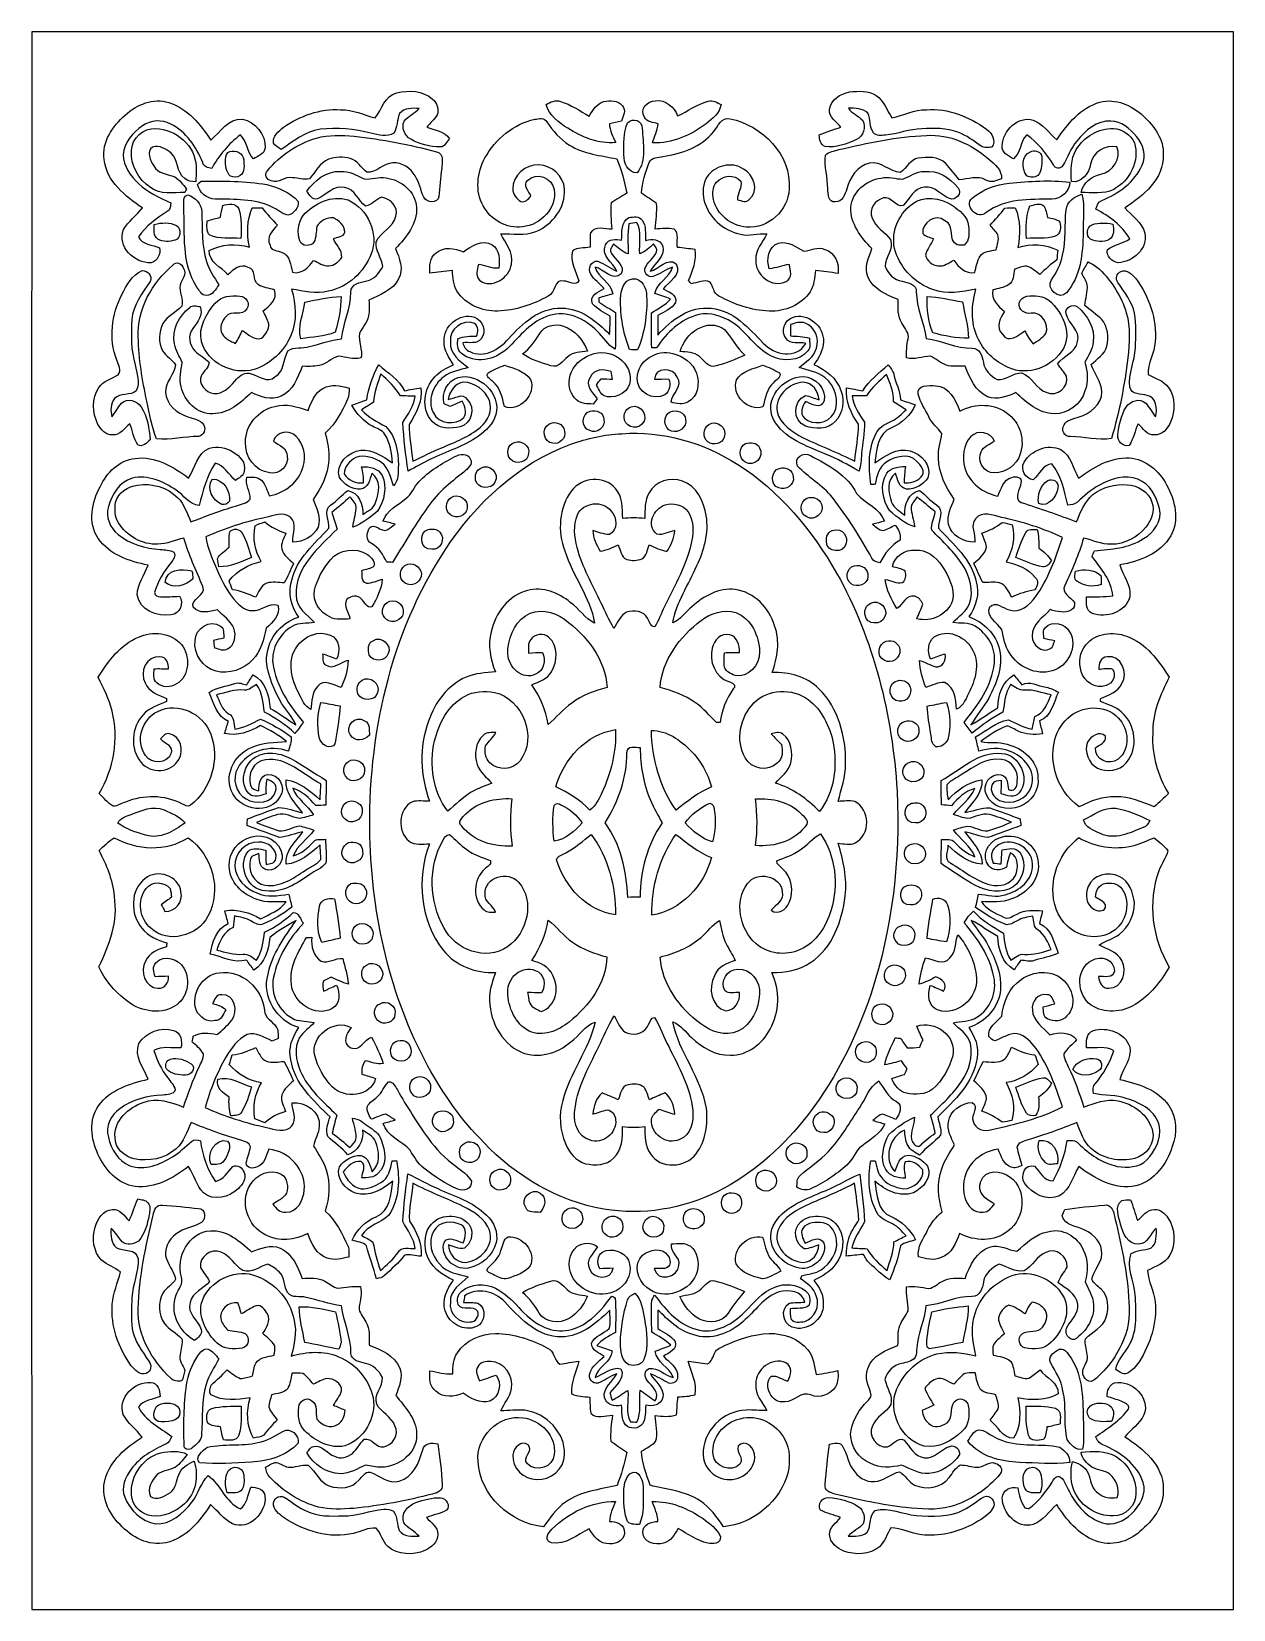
# Model space of a CAD drawing. Header units: centimetres. Extents: x -9.1 to 9.5, y -12.2 to 12.2.
import ezdxf

# ---------------------------------------------------------------- set-up
doc = ezdxf.new("R2010")
doc.units = ezdxf.units.CM
doc.header["$MEASUREMENT"] = 0
doc.layers.add('Camada 1', color=7, linetype='Continuous')

msp = doc.modelspace()

# ---------------------------------------------------------------- linework, layer by layer
at = {"layer": 'Camada 1', "color": 156}
for points, knots in [([(-9.11542, 12.23926), (-3.26672, 12.24068), (2.58234, 12.23926), (8.43138, 12.23962), (8.43138, 12.23962), (8.77958, 12.23821), (9.12777, 12.24315), (9.47632, 12.23644), (9.47632, 12.23644), (9.47454, 4.10316), (9.47525, -4.03014), (9.47596, -12.16342), (9.47596, -12.16342), (3.27871, -12.16483), (-2.91818, -12.16306), (-9.11542, -12.16413), (-9.11542, -12.16413), (-9.11824, -4.02978), (-9.11789, 4.10457), (-9.11542, 12.23926)], [0, 0, 0, 0, 0.16666667, 0.16666667, 0.16666667, 0.16666667, 0.33333333, 0.33333333, 0.33333333, 0.33333333, 0.5, 0.5, 0.5, 0.5, 0.66666667, 0.66666667, 0.66666667, 0.66666667, 1, 1, 1, 1]), ([(-3.46886, 11.29665), (-3.46886, 11.29665), (-3.46886, 11.29665), (-3.46886, 11.29665), (-3.46886, 11.29665), (-3.653, 11.24443), (-3.69958, 11.04406), (-3.80083, 10.90717), (-3.80083, 10.90717), (-3.97898, 10.95198), (-4.14937, 11.04088), (-4.3374, 11.03383), (-4.3374, 11.03383), (-4.65349, 11.05429), (-4.96429, 10.93964), (-5.22111, 10.76219), (-5.22111, 10.76219), (-5.29412, 10.70186), (-5.39537, 10.62637), (-5.37316, 10.51877), (-5.37316, 10.51877), (-5.34882, 10.47221), (-5.29695, 10.45033), (-5.25744, 10.41858), (-5.25744, 10.41858), (-5.06801, 10.54206), (-4.88562, 10.69833), (-4.65384, 10.73114), (-4.65384, 10.73114), (-4.39067, 10.76219), (-4.12221, 10.74102), (-3.86679, 10.67011), (-3.86679, 10.67011), (-3.7532, 10.65001), (-3.61667, 10.59814), (-3.51296, 10.67258), (-3.51296, 10.67258), (-3.45475, 10.76254), (-3.46709, 10.8772), (-3.42547, 10.9735), (-3.42547, 10.9735), (-3.35314, 11.06346), (-3.22615, 11.06099), (-3.12173, 11.05217), (-3.12173, 11.05217), (-3.19051, 10.97667), (-3.29106, 10.93752), (-3.35421, 10.85708), (-3.35421, 10.85708), (-3.40113, 10.75337), (-3.34539, 10.63237), (-3.25084, 10.57768), (-3.25084, 10.57768), (-3.11502, 10.4983), (-2.95485, 10.4595), (-2.79788, 10.4588), (-2.79788, 10.4588), (-2.72345, 10.45632), (-2.69628, 10.541), (-2.65112, 10.58545), (-2.65112, 10.58545), (-2.72696, 10.70892), (-2.885, 10.71033), (-3.00496, 10.76536), (-3.00496, 10.76536), (-2.95098, 10.82851), (-2.88395, 10.88178), (-2.84302, 10.95516), (-2.84302, 10.95516), (-2.81445, 11.04159), (-2.84551, 11.13931), (-2.91324, 11.19822), (-2.91324, 11.19822), (-3.06139, 11.33298), (-3.28365, 11.33897), (-3.46886, 11.29665)], [0, 0, 0, 0, 0.05, 0.05, 0.05, 0.05, 0.1, 0.1, 0.1, 0.1, 0.15, 0.15, 0.15, 0.15, 0.2, 0.2, 0.2, 0.2, 0.25, 0.25, 0.25, 0.25, 0.3, 0.3, 0.3, 0.3, 0.35, 0.35, 0.35, 0.35, 0.4, 0.4, 0.4, 0.4, 0.45, 0.45, 0.45, 0.45, 0.5, 0.5, 0.5, 0.5, 0.55, 0.55, 0.55, 0.55, 0.6, 0.6, 0.6, 0.6, 0.65, 0.65, 0.65, 0.65, 0.7, 0.7, 0.7, 0.7, 0.75, 0.75, 0.75, 0.75, 0.8, 0.8, 0.8, 0.8, 0.85, 0.85, 0.85, 0.85, 0.9, 0.9, 0.9, 0.9, 1, 1, 1, 1]), ([(3.22791, 11.04123), (3.22791, 11.04123), (3.22791, 11.04123), (3.22791, 11.04123), (3.22791, 11.04123), (3.20957, 10.9167), (3.33691, 10.85144), (3.40184, 10.76536), (3.40184, 10.76536), (3.2907, 10.72515), (3.17746, 10.69057), (3.06882, 10.64401), (3.06882, 10.64401), (3.06882, 10.57275), (3.08539, 10.49372), (3.15877, 10.46268), (3.15877, 10.46268), (3.32598, 10.44504), (3.49425, 10.49867), (3.64208, 10.57345), (3.64208, 10.57345), (3.74931, 10.62319), (3.79801, 10.76606), (3.74015, 10.86838), (3.74015, 10.86838), (3.67383, 10.93964), (3.57786, 10.97667), (3.51895, 11.05605), (3.51895, 11.05605), (3.62232, 11.06134), (3.74156, 11.05887), (3.81916, 10.97915), (3.81916, 10.97915), (3.86891, 10.88531), (3.8421, 10.76571), (3.90666, 10.67858), (3.90666, 10.67858), (3.95181, 10.62248), (4.02872, 10.63766), (4.09187, 10.63907), (4.09187, 10.63907), (4.28201, 10.66023), (4.46369, 10.73432), (4.65632, 10.73996), (4.65632, 10.73996), (4.84292, 10.74596), (5.03765, 10.75584), (5.21441, 10.68458), (5.21441, 10.68458), (5.34563, 10.6373), (5.45606, 10.55122), (5.57001, 10.47362), (5.57001, 10.47362), (5.61974, 10.43199), (5.68642, 10.45457), (5.74498, 10.4528), (5.74498, 10.4528), (5.79966, 10.5597), (5.74745, 10.67223), (5.65326, 10.73432), (5.65326, 10.73432), (5.38761, 10.92905), (5.05919, 11.05817), (4.72546, 11.03383), (4.72546, 11.03383), (4.53848, 11.03911), (4.37091, 10.94669), (4.1924, 10.90824), (4.1924, 10.90824), (4.10915, 11.02218), (4.07317, 11.17529), (3.94828, 11.25396), (3.94828, 11.25396), (3.82798, 11.33475), (3.67417, 11.32275), (3.53694, 11.30864), (3.53694, 11.30864), (3.40042, 11.28112), (3.2459, 11.19258), (3.22791, 11.04123)], [0, 0, 0, 0, 0.04761905, 0.04761905, 0.04761905, 0.04761905, 0.0952381, 0.0952381, 0.0952381, 0.0952381, 0.14285714, 0.14285714, 0.14285714, 0.14285714, 0.19047619, 0.19047619, 0.19047619, 0.19047619, 0.23809524, 0.23809524, 0.23809524, 0.23809524, 0.28571429, 0.28571429, 0.28571429, 0.28571429, 0.33333333, 0.33333333, 0.33333333, 0.33333333, 0.38095238, 0.38095238, 0.38095238, 0.38095238, 0.42857143, 0.42857143, 0.42857143, 0.42857143, 0.47619048, 0.47619048, 0.47619048, 0.47619048, 0.52380952, 0.52380952, 0.52380952, 0.52380952, 0.57142857, 0.57142857, 0.57142857, 0.57142857, 0.61904762, 0.61904762, 0.61904762, 0.61904762, 0.66666667, 0.66666667, 0.66666667, 0.66666667, 0.71428571, 0.71428571, 0.71428571, 0.71428571, 0.76190476, 0.76190476, 0.76190476, 0.76190476, 0.80952381, 0.80952381, 0.80952381, 0.80952381, 0.85714286, 0.85714286, 0.85714286, 0.85714286, 0.9047619, 0.9047619, 0.9047619, 0.9047619, 1, 1, 1, 1]), ([(-7.67079, 10.95162), (-7.67079, 10.95162), (-7.67079, 10.95162), (-7.67079, 10.95162), (-7.67079, 10.95162), (-7.86341, 10.78018), (-8.03451, 10.53782), (-7.99535, 10.26618), (-7.99535, 10.26618), (-7.96077, 9.92434), (-7.66797, 9.69221), (-7.40056, 9.51618), (-7.40056, 9.51618), (-7.4937, 9.39905), (-7.6207, 9.30945), (-7.69725, 9.17998), (-7.69725, 9.17998), (-7.79709, 8.91786), (-7.52474, 8.65046), (-7.26863, 8.66775), (-7.26863, 8.66775), (-7.16667, 8.70055), (-7.11834, 8.79722), (-7.13668, 8.89952), (-7.13668, 8.89952), (-7.24817, 8.94221), (-7.40974, 8.94715), (-7.46583, 9.06709), (-7.46583, 9.06709), (-7.35083, 9.23042), (-7.18996, 9.35601), (-7.02098, 9.45938), (-7.02098, 9.45938), (-6.96453, 9.48125), (-6.97089, 9.54263), (-6.96277, 9.59167), (-6.96277, 9.59167), (-7.1388, 9.67563), (-7.32367, 9.75359), (-7.46407, 9.89294), (-7.46407, 9.89294), (-7.58895, 10.00865), (-7.69301, 10.16176), (-7.70078, 10.33674), (-7.70078, 10.33674), (-7.68809, 10.52688), (-7.5519, 10.68211), (-7.40197, 10.78688), (-7.40197, 10.78688), (-7.27569, 10.87649), (-7.10177, 10.88284), (-6.9656, 10.81228), (-6.9656, 10.81228), (-6.72535, 10.69304), (-6.56978, 10.45809), (-6.46959, 10.21679), (-6.46959, 10.21679), (-6.4523, 10.15012), (-6.38951, 10.13601), (-6.32989, 10.12648), (-6.32989, 10.12648), (-6.21805, 10.32686), (-6.07094, 10.50678), (-5.8868, 10.64506), (-5.8868, 10.64506), (-5.78343, 10.541), (-5.78309, 10.38154), (-5.68642, 10.27394), (-5.68642, 10.27394), (-5.61552, 10.31592), (-5.5111, 10.34837), (-5.50615, 10.4468), (-5.50615, 10.4468), (-5.49134, 10.65071), (-5.65925, 10.84862), (-5.85645, 10.88636), (-5.85645, 10.88636), (-6.078, 10.90965), (-6.19407, 10.68387), (-6.34646, 10.56534), (-6.34646, 10.56534), (-6.50733, 10.80769), (-6.70277, 11.05605), (-6.99347, 11.14319), (-6.99347, 11.14319), (-7.23511, 11.22432), (-7.48982, 11.1125), (-7.67079, 10.95162)], [0, 0, 0, 0, 0.04347826, 0.04347826, 0.04347826, 0.04347826, 0.08695652, 0.08695652, 0.08695652, 0.08695652, 0.13043478, 0.13043478, 0.13043478, 0.13043478, 0.17391304, 0.17391304, 0.17391304, 0.17391304, 0.2173913, 0.2173913, 0.2173913, 0.2173913, 0.26086957, 0.26086957, 0.26086957, 0.26086957, 0.30434783, 0.30434783, 0.30434783, 0.30434783, 0.34782609, 0.34782609, 0.34782609, 0.34782609, 0.39130435, 0.39130435, 0.39130435, 0.39130435, 0.43478261, 0.43478261, 0.43478261, 0.43478261, 0.47826087, 0.47826087, 0.47826087, 0.47826087, 0.52173913, 0.52173913, 0.52173913, 0.52173913, 0.56521739, 0.56521739, 0.56521739, 0.56521739, 0.60869565, 0.60869565, 0.60869565, 0.60869565, 0.65217391, 0.65217391, 0.65217391, 0.65217391, 0.69565217, 0.69565217, 0.69565217, 0.69565217, 0.73913043, 0.73913043, 0.73913043, 0.73913043, 0.7826087, 0.7826087, 0.7826087, 0.7826087, 0.82608696, 0.82608696, 0.82608696, 0.82608696, 0.86956522, 0.86956522, 0.86956522, 0.86956522, 0.91304348, 0.91304348, 0.91304348, 0.91304348, 1, 1, 1, 1]), ([(-1.15605, 11.11462), (-1.15605, 11.11462), (-1.15605, 11.11462), (-1.15605, 11.11462), (-1.15605, 11.11462), (-1.11441, 10.94457), (-0.96202, 10.83803), (-0.82373, 10.74737), (-0.82373, 10.74737), (-0.60113, 10.61473), (-0.34748, 10.49478), (-0.08113, 10.52829), (-0.08113, 10.52829), (-0.12912, 10.61931), (-0.1718, 10.71386), (-0.1785, 10.81792), (-0.1785, 10.81792), (-0.11711, 10.83168), (-0.05503, 10.84544), (0.00669, 10.85956), (0.00669, 10.85956), (0.02928, 10.93293), (0.09136, 11.02642), (0.02187, 11.09345), (0.02187, 11.09345), (-0.04375, 11.1827), (-0.16722, 11.18022), (-0.26458, 11.16153), (-0.26458, 11.16153), (-0.37465, 11.13119), (-0.43356, 11.02642), (-0.48965, 10.93646), (-0.48965, 10.93646), (-0.6357, 11.01619), (-0.77505, 11.1132), (-0.93556, 11.16259), (-0.93556, 11.16259), (-1.01389, 11.19046), (-1.08902, 11.15201), (-1.15605, 11.11462)], [0, 0, 0, 0, 0.09090909, 0.09090909, 0.09090909, 0.09090909, 0.18181818, 0.18181818, 0.18181818, 0.18181818, 0.27272727, 0.27272727, 0.27272727, 0.27272727, 0.36363636, 0.36363636, 0.36363636, 0.36363636, 0.45454545, 0.45454545, 0.45454545, 0.45454545, 0.54545455, 0.54545455, 0.54545455, 0.54545455, 0.63636364, 0.63636364, 0.63636364, 0.63636364, 0.72727273, 0.72727273, 0.72727273, 0.72727273, 0.81818182, 0.81818182, 0.81818182, 0.81818182, 1, 1, 1, 1]), ([(0.36405, 10.92059), (0.36405, 10.92059), (0.36405, 10.92059), (0.36405, 10.92059), (0.36405, 10.92059), (0.3997, 10.83522), (0.50129, 10.83839), (0.57714, 10.81687), (0.57714, 10.81687), (0.56127, 10.71386), (0.52246, 10.6172), (0.48789, 10.51983), (0.48789, 10.51983), (0.79058, 10.50924), (1.07984, 10.64083), (1.31938, 10.81651), (1.31938, 10.81651), (1.4171, 10.89589), (1.52541, 10.98337), (1.55117, 11.11355), (1.55117, 11.11355), (1.48836, 11.14248), (1.42309, 11.1894), (1.35078, 11.16541), (1.35078, 11.16541), (1.17863, 11.12237), (1.03575, 11.01124), (0.87629, 10.93893), (0.87629, 10.93893), (0.82055, 11.07651), (0.69249, 11.20034), (0.53304, 11.16965), (0.53304, 11.16965), (0.40781, 11.17881), (0.28575, 11.03595), (0.36405, 10.92059)], [0, 0, 0, 0, 0.1, 0.1, 0.1, 0.1, 0.2, 0.2, 0.2, 0.2, 0.3, 0.3, 0.3, 0.3, 0.4, 0.4, 0.4, 0.4, 0.5, 0.5, 0.5, 0.5, 0.6, 0.6, 0.6, 0.6, 0.7, 0.7, 0.7, 0.7, 0.8, 0.8, 0.8, 0.8, 1, 1, 1, 1]), ([(6.74299, 10.56957), (6.74299, 10.56957), (6.74299, 10.56957), (6.74299, 10.56957), (6.74299, 10.56957), (6.62586, 10.67435), (6.52921, 10.81193), (6.37998, 10.87331), (6.37998, 10.87331), (6.14045, 10.94705), (5.90902, 10.70539), (5.89879, 10.47679), (5.89879, 10.47679), (5.88785, 10.36954), (5.99439, 10.31839), (6.07272, 10.27535), (6.07272, 10.27535), (6.19054, 10.36778), (6.17114, 10.5417), (6.27909, 10.64542), (6.27909, 10.64542), (6.45054, 10.52442), (6.58459, 10.36002), (6.69149, 10.18117), (6.69149, 10.18117), (6.71405, 10.12436), (6.80261, 10.11132), (6.83331, 10.16811), (6.83331, 10.16811), (6.91515, 10.29017), (6.95501, 10.43798), (7.05343, 10.55017), (7.05343, 10.55017), (7.18609, 10.70609), (7.35929, 10.87437), (7.58084, 10.85779), (7.58084, 10.85779), (7.74559, 10.85779), (7.87505, 10.73961), (7.9756, 10.62177), (7.9756, 10.62177), (8.07861, 10.50183), (8.13293, 10.32439), (8.06202, 10.17516), (8.06202, 10.17516), (7.94878, 9.91129), (7.69691, 9.73878), (7.44007, 9.63118), (7.44007, 9.63118), (7.3787, 9.61354), (7.36423, 9.55075), (7.34942, 9.49713), (7.34942, 9.49713), (7.55261, 9.38424), (7.75404, 9.24418), (7.87223, 9.03816), (7.87223, 9.03816), (7.76569, 8.96513), (7.63023, 8.9482), (7.52686, 8.87306), (7.52686, 8.87306), (7.50427, 8.7704), (7.59495, 8.68009), (7.6916, 8.66704), (7.6916, 8.66704), (7.91774, 8.67656), (8.15516, 8.88259), (8.10541, 9.12494), (8.10541, 9.12494), (8.06555, 9.29428), (7.90151, 9.39023), (7.79638, 9.51759), (7.79638, 9.51759), (8.08143, 9.69962), (8.4021, 9.96491), (8.39011, 10.33638), (8.39011, 10.33638), (8.40351, 10.57627), (8.24971, 10.78441), (8.08073, 10.93787), (8.08073, 10.93787), (7.90468, 11.10226), (7.65386, 11.21692), (7.41115, 11.1506), (7.41115, 11.1506), (7.11305, 11.06875), (6.9095, 10.8144), (6.74299, 10.56957)], [0, 0, 0, 0, 0.04347826, 0.04347826, 0.04347826, 0.04347826, 0.08695652, 0.08695652, 0.08695652, 0.08695652, 0.13043478, 0.13043478, 0.13043478, 0.13043478, 0.17391304, 0.17391304, 0.17391304, 0.17391304, 0.2173913, 0.2173913, 0.2173913, 0.2173913, 0.26086957, 0.26086957, 0.26086957, 0.26086957, 0.30434783, 0.30434783, 0.30434783, 0.30434783, 0.34782609, 0.34782609, 0.34782609, 0.34782609, 0.39130435, 0.39130435, 0.39130435, 0.39130435, 0.43478261, 0.43478261, 0.43478261, 0.43478261, 0.47826087, 0.47826087, 0.47826087, 0.47826087, 0.52173913, 0.52173913, 0.52173913, 0.52173913, 0.56521739, 0.56521739, 0.56521739, 0.56521739, 0.60869565, 0.60869565, 0.60869565, 0.60869565, 0.65217391, 0.65217391, 0.65217391, 0.65217391, 0.69565217, 0.69565217, 0.69565217, 0.69565217, 0.73913043, 0.73913043, 0.73913043, 0.73913043, 0.7826087, 0.7826087, 0.7826087, 0.7826087, 0.82608696, 0.82608696, 0.82608696, 0.82608696, 0.86956522, 0.86956522, 0.86956522, 0.86956522, 0.91304348, 0.91304348, 0.91304348, 0.91304348, 1, 1, 1, 1]), ([(-7.57202, 10.40236), (-7.57202, 10.40236), (-7.57202, 10.40236), (-7.57202, 10.40236), (-7.57202, 10.40236), (-7.59178, 10.17622), (-7.46159, 9.95644), (-7.27957, 9.83014), (-7.27957, 9.83014), (-7.1254, 9.71973), (-6.92431, 9.74654), (-6.74652, 9.75465), (-6.74652, 9.75465), (-6.74051, 9.76806), (-6.72889, 9.79452), (-6.72287, 9.80757), (-6.72287, 9.80757), (-6.77367, 9.87707), (-6.82907, 9.94656), (-6.90174, 9.99348), (-6.90174, 9.99348), (-7.01533, 10.039), (-7.16244, 10.04605), (-7.22877, 10.16528), (-7.22877, 10.16528), (-7.28203, 10.24572), (-7.34764, 10.38859), (-7.24712, 10.45738), (-7.24712, 10.45738), (-7.14162, 10.48914), (-7.03757, 10.42882), (-6.95888, 10.3639), (-6.95888, 10.3639), (-6.83894, 10.26265), (-6.88269, 10.06404), (-6.74899, 9.97231), (-6.74899, 9.97231), (-6.70489, 9.92504), (-6.63857, 9.9247), (-6.57895, 9.91729), (-6.57895, 9.91729), (-6.57365, 9.99771), (-6.56943, 10.0785), (-6.57401, 10.15929), (-6.57401, 10.15929), (-6.57895, 10.47962), (-6.88869, 10.73679), (-7.19701, 10.74384), (-7.19701, 10.74384), (-7.38504, 10.75302), (-7.5699, 10.59391), (-7.57202, 10.40236)], [0, 0, 0, 0, 0.07142857, 0.07142857, 0.07142857, 0.07142857, 0.14285714, 0.14285714, 0.14285714, 0.14285714, 0.21428571, 0.21428571, 0.21428571, 0.21428571, 0.28571429, 0.28571429, 0.28571429, 0.28571429, 0.35714286, 0.35714286, 0.35714286, 0.35714286, 0.42857143, 0.42857143, 0.42857143, 0.42857143, 0.5, 0.5, 0.5, 0.5, 0.57142857, 0.57142857, 0.57142857, 0.57142857, 0.64285714, 0.64285714, 0.64285714, 0.64285714, 0.71428571, 0.71428571, 0.71428571, 0.71428571, 0.78571429, 0.78571429, 0.78571429, 0.78571429, 0.85714286, 0.85714286, 0.85714286, 0.85714286, 1, 1, 1, 1]), ([(-2.10326, 10.28911), (-2.10326, 10.28911), (-2.10326, 10.28911), (-2.10326, 10.28911), (-2.10326, 10.28911), (-2.22462, 10.06475), (-2.2606, 9.77441), (-2.13006, 9.54617), (-2.13006, 9.54617), (-2.01612, 9.33097), (-1.766, 9.18527), (-1.52082, 9.22266), (-1.52082, 9.22266), (-1.24388, 9.24877), (-0.98565, 9.51123), (-1.03399, 9.80016), (-1.03399, 9.80016), (-1.0555, 9.98255), (-1.31409, 10.07674), (-1.44285, 9.94163), (-1.44285, 9.94163), (-1.52259, 9.86367), (-1.42309, 9.77229), (-1.39206, 9.6961), (-1.39206, 9.6961), (-1.43756, 9.65588), (-1.47954, 9.59167), (-1.54939, 9.61425), (-1.54939, 9.61425), (-1.6122, 9.65905), (-1.67216, 9.72572), (-1.67286, 9.80722), (-1.67286, 9.80722), (-1.67993, 10.01747), (-1.47425, 10.19351), (-1.26929, 10.17905), (-1.26929, 10.17905), (-1.06856, 10.17481), (-0.88723, 10.00971), (-0.87241, 9.80757), (-0.87241, 9.80757), (-0.85583, 9.52287), (-1.05516, 9.25371), (-1.31514, 9.1507), (-1.31514, 9.1507), (-1.48907, 9.08015), (-1.67886, 9.11859), (-1.86019, 9.11506), (-1.86019, 9.11506), (-1.78469, 8.96902), (-1.65169, 8.82438), (-1.69474, 8.64622), (-1.69474, 8.64622), (-1.72225, 8.43068), (-1.99918, 8.255), (-2.18934, 8.3954), (-2.18934, 8.3954), (-2.25212, 8.46666), (-2.22815, 8.55944), (-2.20415, 8.64129), (-2.20415, 8.64129), (-2.09868, 8.62647), (-2.00025, 8.57037), (-1.89089, 8.58448), (-1.89089, 8.58448), (-1.87113, 8.71113), (-1.87218, 8.86601), (-1.99284, 8.94397), (-1.99284, 8.94397), (-2.14347, 9.03464), (-2.31281, 8.92457), (-2.43804, 8.83814), (-2.43804, 8.83814), (-2.57281, 8.89035), (-2.73861, 8.92492), (-2.8575, 8.81838), (-2.8575, 8.81838), (-2.96228, 8.74888), (-2.9605, 8.61589), (-2.95804, 8.50441), (-2.95804, 8.50441), (-2.84056, 8.51534), (-2.72415, 8.53828), (-2.60631, 8.54886), (-2.60631, 8.54886), (-2.59891, 8.43808), (-2.59574, 8.32026), (-2.53434, 8.22325), (-2.53434, 8.22325), (-2.39854, 8.01758), (-2.1477, 7.91033), (-1.90534, 7.91915), (-1.90534, 7.91915), (-1.63125, 7.9262), (-1.36489, 8.01934), (-1.12535, 8.14881), (-1.12535, 8.14881), (-1.00824, 8.19326), (-1.04034, 8.4261), (-0.8844, 8.3827), (-0.8844, 8.3827), (-0.80926, 8.38941), (-0.69356, 8.29415), (-0.65051, 8.38905), (-0.65051, 8.38905), (-0.69744, 8.53792), (-0.79375, 8.6868), (-0.7507, 8.84837), (-0.7507, 8.84837), (-0.67663, 8.90763), (-0.56727, 8.88929), (-0.47766, 8.91011), (-0.47766, 8.91011), (-0.47659, 8.98383), (-0.4826, 9.05862), (-0.47096, 9.13165), (-0.47096, 9.13165), (-0.40252, 9.2456), (-0.24835, 9.17998), (-0.14111, 9.1888), (-0.14111, 9.1888), (-0.15309, 9.32285), (-0.1644, 9.45727), (-0.15309, 9.59167), (-0.15309, 9.59167), (-0.07301, 9.64352), (0.0074, 9.69433), (0.0896, 9.74266), (0.0896, 9.74266), (0.05644, 9.92363), (0.00599, 10.10108), (-0.06103, 10.27253), (-0.06103, 10.27253), (-0.31009, 10.32827), (-0.57714, 10.34768), (-0.79762, 10.48808), (-0.79762, 10.48808), (-0.94262, 10.57627), (-1.05445, 10.70715), (-1.14828, 10.8465), (-1.14828, 10.8465), (-1.1818, 10.91635), (-1.26965, 10.89518), (-1.33068, 10.88636), (-1.33068, 10.88636), (-1.6584, 10.81193), (-1.9438, 10.58298), (-2.10326, 10.28911)], [0, 0, 0, 0, 0.02631579, 0.02631579, 0.02631579, 0.02631579, 0.05263158, 0.05263158, 0.05263158, 0.05263158, 0.07894737, 0.07894737, 0.07894737, 0.07894737, 0.10526316, 0.10526316, 0.10526316, 0.10526316, 0.13157895, 0.13157895, 0.13157895, 0.13157895, 0.15789474, 0.15789474, 0.15789474, 0.15789474, 0.18421053, 0.18421053, 0.18421053, 0.18421053, 0.21052632, 0.21052632, 0.21052632, 0.21052632, 0.23684211, 0.23684211, 0.23684211, 0.23684211, 0.26315789, 0.26315789, 0.26315789, 0.26315789, 0.28947368, 0.28947368, 0.28947368, 0.28947368, 0.31578947, 0.31578947, 0.31578947, 0.31578947, 0.34210526, 0.34210526, 0.34210526, 0.34210526, 0.36842105, 0.36842105, 0.36842105, 0.36842105, 0.39473684, 0.39473684, 0.39473684, 0.39473684, 0.42105263, 0.42105263, 0.42105263, 0.42105263, 0.44736842, 0.44736842, 0.44736842, 0.44736842, 0.47368421, 0.47368421, 0.47368421, 0.47368421, 0.5, 0.5, 0.5, 0.5, 0.52631579, 0.52631579, 0.52631579, 0.52631579, 0.55263158, 0.55263158, 0.55263158, 0.55263158, 0.57894737, 0.57894737, 0.57894737, 0.57894737, 0.60526316, 0.60526316, 0.60526316, 0.60526316, 0.63157895, 0.63157895, 0.63157895, 0.63157895, 0.65789474, 0.65789474, 0.65789474, 0.65789474, 0.68421053, 0.68421053, 0.68421053, 0.68421053, 0.71052632, 0.71052632, 0.71052632, 0.71052632, 0.73684211, 0.73684211, 0.73684211, 0.73684211, 0.76315789, 0.76315789, 0.76315789, 0.76315789, 0.78947368, 0.78947368, 0.78947368, 0.78947368, 0.81578947, 0.81578947, 0.81578947, 0.81578947, 0.84210526, 0.84210526, 0.84210526, 0.84210526, 0.86842105, 0.86842105, 0.86842105, 0.86842105, 0.89473684, 0.89473684, 0.89473684, 0.89473684, 0.92105263, 0.92105263, 0.92105263, 0.92105263, 0.94736842, 0.94736842, 0.94736842, 0.94736842, 1, 1, 1, 1]), ([(0.10337, 10.83239), (0.10337, 10.83239), (0.10337, 10.83239), (0.10337, 10.83239), (0.10337, 10.83239), (0.03668, 10.67681), (0.04197, 10.50183), (0.04514, 10.33568), (0.04514, 10.33568), (0.04444, 10.21221), (0.10407, 10.05628), (0.25011, 10.05769), (0.25011, 10.05769), (0.4064, 10.25031), (0.33619, 10.51772), (0.33055, 10.74455), (0.33055, 10.74455), (0.33267, 10.86731), (0.18591, 10.91529), (0.10337, 10.83239)], [0, 0, 0, 0, 0.16666667, 0.16666667, 0.16666667, 0.16666667, 0.33333333, 0.33333333, 0.33333333, 0.33333333, 0.5, 0.5, 0.5, 0.5, 0.66666667, 0.66666667, 0.66666667, 0.66666667, 1, 1, 1, 1]), ([(1.43722, 10.69833), (1.43722, 10.69833), (1.43722, 10.69833), (1.43722, 10.69833), (1.43722, 10.69833), (1.24741, 10.45986), (0.94297, 10.35367), (0.65017, 10.31169), (0.65017, 10.31169), (0.57784, 10.28946), (0.46813, 10.30216), (0.43673, 10.21679), (0.43673, 10.21679), (0.37641, 10.06475), (0.33267, 9.90529), (0.3175, 9.74195), (0.3175, 9.74195), (0.39546, 9.69009), (0.47483, 9.6393), (0.55174, 9.58532), (0.55174, 9.58532), (0.55774, 9.45268), (0.54715, 9.32003), (0.53057, 9.18845), (0.53057, 9.18845), (0.62793, 9.19056), (0.72777, 9.20962), (0.82408, 9.18632), (0.82408, 9.18632), (0.9017, 9.11754), (0.85865, 8.99689), (0.87665, 8.90516), (0.87665, 8.90516), (0.9666, 8.89423), (1.05657, 8.88365), (1.14687, 8.87095), (1.14687, 8.87095), (1.17897, 8.70196), (1.10949, 8.54427), (1.04775, 8.39152), (1.04775, 8.39152), (1.05798, 8.37917), (1.07809, 8.35448), (1.08795, 8.34213), (1.08795, 8.34213), (1.18321, 8.35554), (1.28517, 8.41339), (1.37971, 8.36788), (1.37971, 8.36788), (1.42733, 8.29733), (1.43369, 8.19255), (1.51623, 8.15093), (1.51623, 8.15093), (1.75436, 8.02075), (2.01999, 7.92832), (2.2934, 7.91915), (2.2934, 7.91915), (2.53646, 7.90609), (2.78977, 8.01475), (2.9284, 8.21866), (2.9284, 8.21866), (2.99332, 8.31532), (2.99049, 8.43667), (3.01059, 8.5471), (3.01059, 8.5471), (3.12737, 8.53828), (3.24238, 8.51605), (3.35879, 8.503), (3.35879, 8.503), (3.38278, 8.65575), (3.31116, 8.82614), (3.15453, 8.872), (3.15453, 8.872), (3.04587, 8.92209), (2.93758, 8.85472), (2.82963, 8.84519), (2.82963, 8.84519), (2.70968, 8.91187), (2.58234, 9.00923), (2.43628, 8.96902), (2.43628, 8.96902), (2.27929, 8.91187), (2.24579, 8.71748), (2.29588, 8.57497), (2.29588, 8.57497), (2.40064, 8.58167), (2.49695, 8.62788), (2.60068, 8.63952), (2.60068, 8.63952), (2.62924, 8.55098), (2.65606, 8.43068), (2.55447, 8.3767), (2.55447, 8.3767), (2.34173, 8.26381), (2.06728, 8.48289), (2.08738, 8.71361), (2.08738, 8.71361), (2.07751, 8.86812), (2.1918, 8.98489), (2.25812, 9.1126), (2.25812, 9.1126), (2.12195, 9.12847), (1.98578, 9.06886), (1.85208, 9.11083), (1.85208, 9.11083), (1.58291, 9.15846), (1.34725, 9.37119), (1.28517, 9.63894), (1.28517, 9.63894), (1.26683, 9.75642), (1.26012, 9.89047), (1.33139, 9.99278), (1.33139, 9.99278), (1.44921, 10.17269), (1.71555, 10.23972), (1.89688, 10.11555), (1.89688, 10.11555), (2.05387, 10.02911), (2.14417, 9.77793), (1.98861, 9.64847), (1.98861, 9.64847), (1.94132, 9.58532), (1.86619, 9.62942), (1.80516, 9.6393), (1.80516, 9.6393), (1.79492, 9.74054), (1.88312, 9.82909), (1.85278, 9.92822), (1.85278, 9.92822), (1.76001, 10.04534), (1.57161, 10.01888), (1.48096, 9.91376), (1.48096, 9.91376), (1.41357, 9.84285), (1.41851, 9.73666), (1.43157, 9.64706), (1.43157, 9.64706), (1.48378, 9.41246), (1.70568, 9.23219), (1.94451, 9.21948), (1.94451, 9.21948), (2.27541, 9.18598), (2.58974, 9.47737), (2.60208, 9.8051), (2.60208, 9.8051), (2.64054, 10.33285), (2.18617, 10.79782), (1.68804, 10.89201), (1.68804, 10.89201), (1.55151, 10.93045), (1.50883, 10.77877), (1.43722, 10.69833)], [0, 0, 0, 0, 0.02564103, 0.02564103, 0.02564103, 0.02564103, 0.05128205, 0.05128205, 0.05128205, 0.05128205, 0.07692308, 0.07692308, 0.07692308, 0.07692308, 0.1025641, 0.1025641, 0.1025641, 0.1025641, 0.12820513, 0.12820513, 0.12820513, 0.12820513, 0.15384615, 0.15384615, 0.15384615, 0.15384615, 0.17948718, 0.17948718, 0.17948718, 0.17948718, 0.20512821, 0.20512821, 0.20512821, 0.20512821, 0.23076923, 0.23076923, 0.23076923, 0.23076923, 0.25641026, 0.25641026, 0.25641026, 0.25641026, 0.28205128, 0.28205128, 0.28205128, 0.28205128, 0.30769231, 0.30769231, 0.30769231, 0.30769231, 0.33333333, 0.33333333, 0.33333333, 0.33333333, 0.35897436, 0.35897436, 0.35897436, 0.35897436, 0.38461538, 0.38461538, 0.38461538, 0.38461538, 0.41025641, 0.41025641, 0.41025641, 0.41025641, 0.43589744, 0.43589744, 0.43589744, 0.43589744, 0.46153846, 0.46153846, 0.46153846, 0.46153846, 0.48717949, 0.48717949, 0.48717949, 0.48717949, 0.51282051, 0.51282051, 0.51282051, 0.51282051, 0.53846154, 0.53846154, 0.53846154, 0.53846154, 0.56410256, 0.56410256, 0.56410256, 0.56410256, 0.58974359, 0.58974359, 0.58974359, 0.58974359, 0.61538462, 0.61538462, 0.61538462, 0.61538462, 0.64102564, 0.64102564, 0.64102564, 0.64102564, 0.66666667, 0.66666667, 0.66666667, 0.66666667, 0.69230769, 0.69230769, 0.69230769, 0.69230769, 0.71794872, 0.71794872, 0.71794872, 0.71794872, 0.74358974, 0.74358974, 0.74358974, 0.74358974, 0.76923077, 0.76923077, 0.76923077, 0.76923077, 0.79487179, 0.79487179, 0.79487179, 0.79487179, 0.82051282, 0.82051282, 0.82051282, 0.82051282, 0.84615385, 0.84615385, 0.84615385, 0.84615385, 0.87179487, 0.87179487, 0.87179487, 0.87179487, 0.8974359, 0.8974359, 0.8974359, 0.8974359, 0.92307692, 0.92307692, 0.92307692, 0.92307692, 0.94871795, 0.94871795, 0.94871795, 0.94871795, 1, 1, 1, 1]), ([(7.04391, 10.41788), (7.04391, 10.41788), (7.04391, 10.41788), (7.04391, 10.41788), (7.04391, 10.41788), (6.9543, 10.269), (6.96241, 10.08873), (6.96982, 9.92187), (6.96982, 9.92187), (7.12857, 9.89718), (7.24464, 10.04992), (7.26546, 10.19245), (7.26546, 10.19245), (7.29333, 10.37801), (7.4937, 10.4916), (7.67079, 10.46162), (7.67079, 10.46162), (7.74946, 10.28629), (7.60764, 10.06862), (7.4249, 10.03546), (7.4249, 10.03546), (7.27991, 10.01112), (7.15081, 9.90176), (7.11834, 9.75571), (7.11834, 9.75571), (7.28627, 9.75077), (7.4676, 9.72255), (7.62353, 9.80157), (7.62353, 9.80157), (7.87293, 9.93527), (8.03239, 10.24395), (7.94385, 10.52195), (7.94385, 10.52195), (7.88387, 10.64401), (7.76004, 10.74137), (7.6207, 10.74314), (7.6207, 10.74314), (7.38823, 10.7516), (7.1635, 10.61332), (7.04391, 10.41788)], [0, 0, 0, 0, 0.09090909, 0.09090909, 0.09090909, 0.09090909, 0.18181818, 0.18181818, 0.18181818, 0.18181818, 0.27272727, 0.27272727, 0.27272727, 0.27272727, 0.36363636, 0.36363636, 0.36363636, 0.36363636, 0.45454545, 0.45454545, 0.45454545, 0.45454545, 0.54545455, 0.54545455, 0.54545455, 0.54545455, 0.63636364, 0.63636364, 0.63636364, 0.63636364, 0.72727273, 0.72727273, 0.72727273, 0.72727273, 0.81818182, 0.81818182, 0.81818182, 0.81818182, 1, 1, 1, 1]), ([(-4.71134, 10.59391), (-4.71134, 10.59391), (-4.71134, 10.59391), (-4.71134, 10.59391), (-4.71134, 10.59391), (-5.00768, 10.50924), (-5.27297, 10.32651), (-5.46981, 10.09085), (-5.46981, 10.09085), (-5.51921, 10.03688), (-5.48323, 9.94762), (-5.41338, 9.93422), (-5.41338, 9.93422), (-5.29731, 9.87848), (-5.19923, 10.0136), (-5.08175, 9.9829), (-5.08175, 9.9829), (-4.99533, 9.97691), (-4.90643, 9.94021), (-4.82035, 9.96703), (-4.82035, 9.96703), (-4.72581, 10.07074), (-4.65878, 10.21079), (-4.52366, 10.26971), (-4.52366, 10.26971), (-4.41642, 10.30534), (-4.29718, 10.3071), (-4.18747, 10.27994), (-4.18747, 10.27994), (-4.07387, 10.2496), (-4.01954, 10.1353), (-3.93347, 10.06581), (-3.93347, 10.06581), (-3.78388, 10.05593), (-3.67595, 10.20515), (-3.52777, 10.21256), (-3.52777, 10.21256), (-3.38666, 10.21891), (-3.25402, 10.13036), (-3.18487, 10.01077), (-3.18487, 10.01077), (-3.11962, 9.91093), (-3.09986, 9.79099), (-3.05047, 9.68375), (-3.05047, 9.68375), (-3.0113, 9.5892), (-2.8342, 9.57473), (-2.81657, 9.6908), (-2.81657, 9.6908), (-2.8007, 9.83544), (-2.79188, 9.98149), (-2.77247, 10.12613), (-2.77247, 10.12613), (-2.76965, 10.21608), (-2.73049, 10.35543), (-2.85221, 10.38083), (-2.85221, 10.38083), (-3.26884, 10.49761), (-3.69639, 10.57557), (-4.12608, 10.62601), (-4.12608, 10.62601), (-4.32118, 10.64048), (-4.52154, 10.65035), (-4.71134, 10.59391)], [0, 0, 0, 0, 0.05882353, 0.05882353, 0.05882353, 0.05882353, 0.11764706, 0.11764706, 0.11764706, 0.11764706, 0.17647059, 0.17647059, 0.17647059, 0.17647059, 0.23529412, 0.23529412, 0.23529412, 0.23529412, 0.29411765, 0.29411765, 0.29411765, 0.29411765, 0.35294118, 0.35294118, 0.35294118, 0.35294118, 0.41176471, 0.41176471, 0.41176471, 0.41176471, 0.47058824, 0.47058824, 0.47058824, 0.47058824, 0.52941176, 0.52941176, 0.52941176, 0.52941176, 0.58823529, 0.58823529, 0.58823529, 0.58823529, 0.64705882, 0.64705882, 0.64705882, 0.64705882, 0.70588235, 0.70588235, 0.70588235, 0.70588235, 0.76470588, 0.76470588, 0.76470588, 0.76470588, 0.82352941, 0.82352941, 0.82352941, 0.82352941, 0.88235294, 0.88235294, 0.88235294, 0.88235294, 1, 1, 1, 1]), ([(3.37219, 10.41682), (3.37219, 10.41682), (3.37219, 10.41682), (3.37219, 10.41682), (3.37219, 10.41682), (3.30093, 10.39706), (3.22262, 10.38401), (3.16583, 10.33251), (3.16583, 10.33251), (3.14537, 10.15752), (3.19863, 9.98396), (3.20111, 9.80863), (3.20111, 9.80863), (3.20852, 9.73137), (3.20286, 9.59661), (3.31681, 9.61001), (3.31681, 9.61001), (3.42652, 9.59979), (3.46638, 9.72572), (3.49391, 9.80934), (3.49391, 9.80934), (3.54117, 9.98537), (3.65548, 10.16564), (3.84527, 10.20726), (3.84527, 10.20726), (4.02483, 10.24536), (4.15607, 10.07074), (4.32681, 10.06404), (4.32681, 10.06404), (4.421, 10.13318), (4.47357, 10.26406), (4.59951, 10.28417), (4.59951, 10.28417), (4.73957, 10.30675), (4.90926, 10.31205), (5.01931, 10.20621), (5.01931, 10.20621), (5.09622, 10.12684), (5.15937, 10.03511), (5.23239, 9.95186), (5.23239, 9.95186), (5.37033, 9.95821), (5.5178, 10.01888), (5.64797, 9.94692), (5.64797, 9.94692), (5.72416, 9.89576), (5.81025, 9.93668), (5.88644, 9.96456), (5.88644, 9.96456), (5.90232, 10.10461), (5.77849, 10.19069), (5.68747, 10.27359), (5.68747, 10.27359), (5.425, 10.5036), (5.08141, 10.65847), (4.72756, 10.63625), (4.72756, 10.63625), (4.26895, 10.61755), (3.8174, 10.52336), (3.37219, 10.41682)], [0, 0, 0, 0, 0.0625, 0.0625, 0.0625, 0.0625, 0.125, 0.125, 0.125, 0.125, 0.1875, 0.1875, 0.1875, 0.1875, 0.25, 0.25, 0.25, 0.25, 0.3125, 0.3125, 0.3125, 0.3125, 0.375, 0.375, 0.375, 0.375, 0.4375, 0.4375, 0.4375, 0.4375, 0.5, 0.5, 0.5, 0.5, 0.5625, 0.5625, 0.5625, 0.5625, 0.625, 0.625, 0.625, 0.625, 0.6875, 0.6875, 0.6875, 0.6875, 0.75, 0.75, 0.75, 0.75, 0.8125, 0.8125, 0.8125, 0.8125, 0.875, 0.875, 0.875, 0.875, 1, 1, 1, 1]), ([(-6.04943, 10.38895), (-6.04943, 10.38895), (-6.04943, 10.38895), (-6.04943, 10.38895), (-6.04943, 10.38895), (-6.10305, 10.38048), (-6.11752, 10.31169), (-6.11681, 10.26583), (-6.11681, 10.26583), (-6.11823, 10.17587), (-6.11187, 10.07145), (-6.04202, 10.00583), (-6.04202, 10.00583), (-5.99369, 9.99172), (-5.93336, 9.97726), (-5.89209, 10.01606), (-5.89209, 10.01606), (-5.81201, 10.06862), (-5.83177, 10.17658), (-5.836, 10.25807), (-5.836, 10.25807), (-5.84234, 10.36037), (-5.95736, 10.41646), (-6.04943, 10.38895)], [0, 0, 0, 0, 0.14285714, 0.14285714, 0.14285714, 0.14285714, 0.28571429, 0.28571429, 0.28571429, 0.28571429, 0.42857143, 0.42857143, 0.42857143, 0.42857143, 0.57142857, 0.57142857, 0.57142857, 0.57142857, 0.71428571, 0.71428571, 0.71428571, 0.71428571, 1, 1, 1, 1]), ([(6.33518, 10.38472), (6.33518, 10.38472), (6.33518, 10.38472), (6.33518, 10.38472), (6.33518, 10.38472), (6.1923, 10.32439), (6.19724, 10.12189), (6.27768, 10.01289), (6.27768, 10.01289), (6.3306, 9.98113), (6.39833, 9.98537), (6.45125, 10.01501), (6.45125, 10.01501), (6.52144, 10.1032), (6.51722, 10.22737), (6.50558, 10.33356), (6.50558, 10.33356), (6.47276, 10.396), (6.39585, 10.41011), (6.33518, 10.38472)], [0, 0, 0, 0, 0.16666667, 0.16666667, 0.16666667, 0.16666667, 0.33333333, 0.33333333, 0.33333333, 0.33333333, 0.5, 0.5, 0.5, 0.5, 0.66666667, 0.66666667, 0.66666667, 0.66666667, 1, 1, 1, 1]), ([(-4.85846, 9.77265), (-4.85846, 9.77265), (-4.85846, 9.77265), (-4.85846, 9.77265), (-4.85846, 9.77265), (-4.81682, 9.72114), (-4.77943, 9.62765), (-4.69582, 9.65658), (-4.69582, 9.65658), (-4.55471, 9.71197), (-4.44287, 9.87072), (-4.27496, 9.83226), (-4.27496, 9.83226), (-4.11444, 9.80616), (-4.0661, 9.62625), (-3.95005, 9.53981), (-3.95005, 9.53981), (-3.8555, 9.55921), (-3.79482, 9.64988), (-3.70275, 9.6788), (-3.70275, 9.6788), (-3.56517, 9.66293), (-3.44134, 9.52923), (-3.48051, 9.38636), (-3.48051, 9.38636), (-3.52283, 9.21278), (-3.71686, 9.14717), (-3.78777, 8.9923), (-3.78777, 8.9923), (-3.80646, 8.85472), (-3.69675, 8.74289), (-3.68547, 8.60954), (-3.68547, 8.60954), (-3.73308, 8.50688), (-3.81565, 8.40775), (-3.93242, 8.38588), (-3.93242, 8.38588), (-4.02943, 8.36189), (-4.17971, 8.34284), (-4.17759, 8.21231), (-4.17759, 8.21231), (-4.17371, 7.96254), (-4.29506, 7.73677), (-4.32469, 7.49229), (-4.32469, 7.49229), (-4.49367, 7.46831), (-4.6549, 7.41257), (-4.81894, 7.36917), (-4.81894, 7.36917), (-4.92936, 7.33882), (-5.05529, 7.37234), (-5.15372, 7.30284), (-5.15372, 7.30284), (-5.22216, 7.1702), (-5.20664, 6.98887), (-5.35199, 6.90245), (-5.35199, 6.90245), (-5.4684, 6.7945), (-5.60105, 6.91902), (-5.72169, 6.94901), (-5.72169, 6.94901), (-5.80707, 6.98887), (-5.89244, 6.92572), (-5.94676, 6.86399), (-5.94676, 6.86399), (-6.03074, 6.77403), (-6.11645, 6.65938), (-6.24874, 6.64598), (-6.24874, 6.64598), (-6.37998, 6.62586), (-6.51157, 6.74616), (-6.50662, 6.87775), (-6.50662, 6.87775), (-6.49111, 6.97301), (-6.3768, 7.02592), (-6.37222, 7.12257), (-6.37222, 7.12257), (-6.43573, 7.19559), (-6.52463, 7.23864), (-6.59411, 7.30462), (-6.59411, 7.30462), (-6.67948, 7.39668), (-6.70524, 7.54627), (-6.6241, 7.64962), (-6.6241, 7.64962), (-6.55038, 7.74982), (-6.45583, 7.85777), (-6.51087, 7.99076), (-6.51087, 7.99076), (-6.56412, 7.99218), (-6.62622, 8.01899), (-6.67032, 7.97594), (-6.67032, 7.97594), (-6.83965, 7.84754), (-6.95006, 7.62528), (-6.90597, 7.41115), (-6.90597, 7.41115), (-6.89081, 7.30637), (-6.82554, 7.21959), (-6.78814, 7.12294), (-6.78814, 7.12294), (-6.80437, 6.99947), (-6.84106, 6.8728), (-6.80295, 6.74933), (-6.80295, 6.74933), (-6.75569, 6.52497), (-6.55496, 6.31966), (-6.31472, 6.33165), (-6.31472, 6.33165), (-6.07306, 6.32919), (-5.88044, 6.50027), (-5.71782, 6.65902), (-5.71782, 6.65902), (-5.57635, 6.59553), (-5.40878, 6.53026), (-5.25744, 6.60223), (-5.25744, 6.60223), (-5.07612, 6.68796), (-4.99886, 6.88833), (-4.93289, 7.06437), (-4.93289, 7.06437), (-4.8454, 7.06578), (-4.75684, 7.05979), (-4.67006, 7.07495), (-4.67006, 7.07495), (-4.5586, 7.09612), (-4.48098, 7.19349), (-4.37268, 7.22066), (-4.37268, 7.22066), (-4.25414, 7.21184), (-4.13914, 7.16244), (-4.01849, 7.19349), (-4.01849, 7.19349), (-3.99696, 7.32225), (-4.06152, 7.44607), (-4.04566, 7.57378), (-4.04566, 7.57378), (-4.0012, 7.6655), (-3.92394, 7.74171), (-3.90313, 7.84436), (-3.90313, 7.84436), (-3.88866, 7.92585), (-3.89607, 8.0084), (-3.89854, 8.09025), (-3.89854, 8.09025), (-3.73062, 8.17174), (-3.52918, 8.23736), (-3.44028, 8.41691), (-3.44028, 8.41691), (-3.35704, 8.56862), (-3.42582, 8.74042), (-3.48791, 8.88576), (-3.48791, 8.88576), (-3.3221, 9.05933), (-3.14571, 9.26958), (-3.16123, 9.525), (-3.16123, 9.525), (-3.17923, 9.7677), (-3.40184, 9.94974), (-3.6329, 9.97973), (-3.6329, 9.97973), (-3.74721, 10.00441), (-3.86045, 9.95432), (-3.9744, 9.96314), (-3.9744, 9.96314), (-4.09046, 10.01606), (-4.20404, 10.09438), (-4.33882, 10.07921), (-4.33882, 10.07921), (-4.55648, 10.09156), (-4.7392, 9.94057), (-4.85846, 9.77265)], [0, 0, 0, 0, 0.02272727, 0.02272727, 0.02272727, 0.02272727, 0.04545455, 0.04545455, 0.04545455, 0.04545455, 0.06818182, 0.06818182, 0.06818182, 0.06818182, 0.09090909, 0.09090909, 0.09090909, 0.09090909, 0.11363636, 0.11363636, 0.11363636, 0.11363636, 0.13636364, 0.13636364, 0.13636364, 0.13636364, 0.15909091, 0.15909091, 0.15909091, 0.15909091, 0.18181818, 0.18181818, 0.18181818, 0.18181818, 0.20454545, 0.20454545, 0.20454545, 0.20454545, 0.22727273, 0.22727273, 0.22727273, 0.22727273, 0.25, 0.25, 0.25, 0.25, 0.27272727, 0.27272727, 0.27272727, 0.27272727, 0.29545455, 0.29545455, 0.29545455, 0.29545455, 0.31818182, 0.31818182, 0.31818182, 0.31818182, 0.34090909, 0.34090909, 0.34090909, 0.34090909, 0.36363636, 0.36363636, 0.36363636, 0.36363636, 0.38636364, 0.38636364, 0.38636364, 0.38636364, 0.40909091, 0.40909091, 0.40909091, 0.40909091, 0.43181818, 0.43181818, 0.43181818, 0.43181818, 0.45454545, 0.45454545, 0.45454545, 0.45454545, 0.47727273, 0.47727273, 0.47727273, 0.47727273, 0.5, 0.5, 0.5, 0.5, 0.52272727, 0.52272727, 0.52272727, 0.52272727, 0.54545455, 0.54545455, 0.54545455, 0.54545455, 0.56818182, 0.56818182, 0.56818182, 0.56818182, 0.59090909, 0.59090909, 0.59090909, 0.59090909, 0.61363636, 0.61363636, 0.61363636, 0.61363636, 0.63636364, 0.63636364, 0.63636364, 0.63636364, 0.65909091, 0.65909091, 0.65909091, 0.65909091, 0.68181818, 0.68181818, 0.68181818, 0.68181818, 0.70454545, 0.70454545, 0.70454545, 0.70454545, 0.72727273, 0.72727273, 0.72727273, 0.72727273, 0.75, 0.75, 0.75, 0.75, 0.77272727, 0.77272727, 0.77272727, 0.77272727, 0.79545455, 0.79545455, 0.79545455, 0.79545455, 0.81818182, 0.81818182, 0.81818182, 0.81818182, 0.84090909, 0.84090909, 0.84090909, 0.84090909, 0.86363636, 0.86363636, 0.86363636, 0.86363636, 0.88636364, 0.88636364, 0.88636364, 0.88636364, 0.90909091, 0.90909091, 0.90909091, 0.90909091, 0.93181818, 0.93181818, 0.93181818, 0.93181818, 0.95454545, 0.95454545, 0.95454545, 0.95454545, 1, 1, 1, 1]), ([(4.36316, 9.96138), (4.36316, 9.96138), (4.36316, 9.96138), (4.36316, 9.96138), (4.36316, 9.96138), (4.2499, 9.96032), (4.13737, 10.00583), (4.02412, 9.97726), (4.02412, 9.97726), (3.79448, 9.94409), (3.57752, 9.76453), (3.55564, 9.52429), (3.55564, 9.52429), (3.54929, 9.2717), (3.71086, 9.0558), (3.88408, 8.88787), (3.88408, 8.88787), (3.83329, 8.74924), (3.75603, 8.59508), (3.82235, 8.44796), (3.82235, 8.44796), (3.90243, 8.25535), (4.10879, 8.16927), (4.29012, 8.09801), (4.29012, 8.09801), (4.28659, 7.97383), (4.27567, 7.83941), (4.34833, 7.73041), (4.34833, 7.73041), (4.38467, 7.65315), (4.47111, 7.5826), (4.44217, 7.48911), (4.44217, 7.48911), (4.42241, 7.3921), (4.4143, 7.29297), (4.41924, 7.19349), (4.41924, 7.19349), (4.54447, 7.15963), (4.66407, 7.22171), (4.78825, 7.22029), (4.78825, 7.22029), (4.87432, 7.18326), (4.94454, 7.11658), (5.03237, 7.08271), (5.03237, 7.08271), (5.12726, 7.05626), (5.22746, 7.06754), (5.32518, 7.0672), (5.32518, 7.0672), (5.39643, 6.88516), (5.48252, 6.68019), (5.67302, 6.59518), (5.67302, 6.59518), (5.81837, 6.53413), (5.97393, 6.59765), (6.10799, 6.65797), (6.10799, 6.65797), (6.27661, 6.50768), (6.46112, 6.33236), (6.70243, 6.33236), (6.70243, 6.33236), (6.9208, 6.31789), (7.11305, 6.48441), (7.17937, 6.68372), (7.17937, 6.68372), (7.23652, 6.82625), (7.21854, 6.98429), (7.17761, 7.12823), (7.17761, 7.12823), (7.23582, 7.22558), (7.29368, 7.32683), (7.30849, 7.44149), (7.30849, 7.44149), (7.33918, 7.65069), (7.22136, 7.85424), (7.0633, 7.983), (7.0633, 7.983), (6.99169, 8.04474), (6.86328, 7.97418), (6.88833, 7.87822), (6.88833, 7.87822), (6.91797, 7.72337), (7.11412, 7.62141), (7.06437, 7.44643), (7.06437, 7.44643), (7.03509, 7.27428), (6.84247, 7.23053), (6.75498, 7.09824), (6.75498, 7.09824), (6.80154, 7.03615), (6.85729, 6.97971), (6.89468, 6.91091), (6.89468, 6.91091), (6.93914, 6.74899), (6.73876, 6.58812), (6.58705, 6.65973), (6.58705, 6.65973), (6.42196, 6.71018), (6.3634, 6.90455), (6.20465, 6.9617), (6.20465, 6.9617), (6.06882, 6.96665), (5.95806, 6.84705), (5.82224, 6.85906), (5.82224, 6.85906), (5.72311, 6.91797), (5.62115, 7.00334), (5.60775, 7.12576), (5.60775, 7.12576), (5.59328, 7.22453), (5.55378, 7.34905), (5.4317, 7.34625), (5.4317, 7.34625), (5.18583, 7.34236), (4.96393, 7.46266), (4.72369, 7.4937), (4.72369, 7.4937), (4.68806, 7.73818), (4.5727, 7.96607), (4.57022, 8.21584), (4.57022, 8.21584), (4.57622, 8.33578), (4.43934, 8.36153), (4.34903, 8.38059), (4.34903, 8.38059), (4.22521, 8.39858), (4.12855, 8.49911), (4.08657, 8.61272), (4.08657, 8.61272), (4.08515, 8.75383), (4.23226, 8.8787), (4.16842, 9.02405), (4.16842, 9.02405), (4.08586, 9.14505), (3.93734, 9.21419), (3.88796, 9.35884), (3.88796, 9.35884), (3.82376, 9.48654), (3.93347, 9.64071), (4.06293, 9.66858), (4.06293, 9.66858), (4.18358, 9.70386), (4.25202, 9.51335), (4.36808, 9.5511), (4.36808, 9.5511), (4.46758, 9.65481), (4.53212, 9.82556), (4.69759, 9.83615), (4.69759, 9.83615), (4.85457, 9.85943), (4.95194, 9.71161), (5.08458, 9.66045), (5.08458, 9.66045), (5.17384, 9.61743), (5.29201, 9.74972), (5.21511, 9.82698), (5.21511, 9.82698), (5.09269, 9.98396), (4.89795, 10.10214), (4.69299, 10.0785), (4.69299, 10.0785), (4.57129, 10.08097), (4.47216, 10.00266), (4.36316, 9.96138)], [0, 0, 0, 0, 0.02380952, 0.02380952, 0.02380952, 0.02380952, 0.04761905, 0.04761905, 0.04761905, 0.04761905, 0.07142857, 0.07142857, 0.07142857, 0.07142857, 0.0952381, 0.0952381, 0.0952381, 0.0952381, 0.11904762, 0.11904762, 0.11904762, 0.11904762, 0.14285714, 0.14285714, 0.14285714, 0.14285714, 0.16666667, 0.16666667, 0.16666667, 0.16666667, 0.19047619, 0.19047619, 0.19047619, 0.19047619, 0.21428571, 0.21428571, 0.21428571, 0.21428571, 0.23809524, 0.23809524, 0.23809524, 0.23809524, 0.26190476, 0.26190476, 0.26190476, 0.26190476, 0.28571429, 0.28571429, 0.28571429, 0.28571429, 0.30952381, 0.30952381, 0.30952381, 0.30952381, 0.33333333, 0.33333333, 0.33333333, 0.33333333, 0.35714286, 0.35714286, 0.35714286, 0.35714286, 0.38095238, 0.38095238, 0.38095238, 0.38095238, 0.4047619, 0.4047619, 0.4047619, 0.4047619, 0.42857143, 0.42857143, 0.42857143, 0.42857143, 0.45238095, 0.45238095, 0.45238095, 0.45238095, 0.47619048, 0.47619048, 0.47619048, 0.47619048, 0.5, 0.5, 0.5, 0.5, 0.52380952, 0.52380952, 0.52380952, 0.52380952, 0.54761905, 0.54761905, 0.54761905, 0.54761905, 0.57142857, 0.57142857, 0.57142857, 0.57142857, 0.5952381, 0.5952381, 0.5952381, 0.5952381, 0.61904762, 0.61904762, 0.61904762, 0.61904762, 0.64285714, 0.64285714, 0.64285714, 0.64285714, 0.66666667, 0.66666667, 0.66666667, 0.66666667, 0.69047619, 0.69047619, 0.69047619, 0.69047619, 0.71428571, 0.71428571, 0.71428571, 0.71428571, 0.73809524, 0.73809524, 0.73809524, 0.73809524, 0.76190476, 0.76190476, 0.76190476, 0.76190476, 0.78571429, 0.78571429, 0.78571429, 0.78571429, 0.80952381, 0.80952381, 0.80952381, 0.80952381, 0.83333333, 0.83333333, 0.83333333, 0.83333333, 0.85714286, 0.85714286, 0.85714286, 0.85714286, 0.88095238, 0.88095238, 0.88095238, 0.88095238, 0.9047619, 0.9047619, 0.9047619, 0.9047619, 0.92857143, 0.92857143, 0.92857143, 0.92857143, 0.95238095, 0.95238095, 0.95238095, 0.95238095, 1, 1, 1, 1]), ([(-6.52604, 9.90529), (-6.52604, 9.90529), (-6.52604, 9.90529), (-6.52604, 9.90529), (-6.52604, 9.90529), (-6.52604, 9.90529), (-6.55179, 9.87954), (-6.55179, 9.87954), (-6.55179, 9.87954), (-6.52673, 9.75994), (-6.40326, 9.64882), (-6.27627, 9.652), (-6.27627, 9.652), (-5.98063, 9.64423), (-5.66773, 9.66187), (-5.39467, 9.52816), (-5.39467, 9.52816), (-5.31176, 9.49113), (-5.24262, 9.41987), (-5.1516, 9.40258), (-5.1516, 9.40258), (-5.06306, 9.42374), (-4.98157, 9.51971), (-4.99356, 9.61354), (-4.99356, 9.61354), (-5.11281, 9.75747), (-5.29978, 9.82909), (-5.47582, 9.87601), (-5.47582, 9.87601), (-5.81235, 9.9321), (-6.15597, 9.93668), (-6.49639, 9.92681), (-6.49639, 9.92681), (-6.49639, 9.92681), (-6.52604, 9.90529), (-6.52604, 9.90529)], [0, 0, 0, 0, 0.1, 0.1, 0.1, 0.1, 0.2, 0.2, 0.2, 0.2, 0.3, 0.3, 0.3, 0.3, 0.4, 0.4, 0.4, 0.4, 0.5, 0.5, 0.5, 0.5, 0.6, 0.6, 0.6, 0.6, 0.7, 0.7, 0.7, 0.7, 0.8, 0.8, 0.8, 0.8, 1, 1, 1, 1]), ([(6.01098, 9.89647), (6.01098, 9.89647), (6.01098, 9.89647), (6.01098, 9.89647), (6.01098, 9.89647), (5.80073, 9.87954), (5.59611, 9.79805), (5.43312, 9.66505), (5.43312, 9.66505), (5.29271, 9.56027), (5.52908, 9.31121), (5.6515, 9.44456), (5.6515, 9.44456), (5.94359, 9.66152), (6.32283, 9.64599), (6.6682, 9.65234), (6.6682, 9.65234), (6.80931, 9.64459), (6.93702, 9.77477), (6.94725, 9.91234), (6.94725, 9.91234), (6.6368, 9.95221), (6.32142, 9.92575), (6.01098, 9.89647)], [0, 0, 0, 0, 0.14285714, 0.14285714, 0.14285714, 0.14285714, 0.28571429, 0.28571429, 0.28571429, 0.28571429, 0.42857143, 0.42857143, 0.42857143, 0.42857143, 0.57142857, 0.57142857, 0.57142857, 0.57142857, 0.71428571, 0.71428571, 0.71428571, 0.71428571, 1, 1, 1, 1]), ([(-6.7631, 9.52641), (-6.7631, 9.52641), (-6.7631, 9.52641), (-6.7631, 9.52641), (-6.7631, 9.52641), (-6.74475, 9.11225), (-6.79696, 8.65611), (-6.56096, 8.29063), (-6.56096, 8.29063), (-6.52144, 8.24052), (-6.49076, 8.15869), (-6.41526, 8.16081), (-6.41526, 8.16081), (-6.31895, 8.15833), (-6.27097, 8.25712), (-6.22194, 8.32343), (-6.22194, 8.32343), (-6.29002, 8.44232), (-6.37258, 8.55521), (-6.41278, 8.6875), (-6.41278, 8.6875), (-6.48828, 8.93621), (-6.47629, 9.19938), (-6.48545, 9.4562), (-6.48545, 9.4562), (-6.48616, 9.57968), (-6.58917, 9.68021), (-6.6996, 9.71867), (-6.6996, 9.71867), (-6.79097, 9.70209), (-6.75216, 9.59202), (-6.7631, 9.52641)], [0, 0, 0, 0, 0.11111111, 0.11111111, 0.11111111, 0.11111111, 0.22222222, 0.22222222, 0.22222222, 0.22222222, 0.33333333, 0.33333333, 0.33333333, 0.33333333, 0.44444444, 0.44444444, 0.44444444, 0.44444444, 0.55555556, 0.55555556, 0.55555556, 0.55555556, 0.66666667, 0.66666667, 0.66666667, 0.66666667, 0.77777778, 0.77777778, 0.77777778, 0.77777778, 1, 1, 1, 1]), ([(-4.91771, 9.39765), (-4.91771, 9.39765), (-4.91771, 9.39765), (-4.91771, 9.39765), (-4.91771, 9.39765), (-4.99533, 9.28687), (-5.0112, 9.1327), (-4.96675, 9.00712), (-4.96675, 9.00712), (-4.93818, 8.91292), (-4.80589, 8.91716), (-4.7498, 8.98277), (-4.7498, 8.98277), (-4.70958, 9.05792), (-4.71981, 9.14541), (-4.70393, 9.22619), (-4.70393, 9.22619), (-4.6549, 9.31403), (-4.548, 9.36978), (-4.44782, 9.3599), (-4.44782, 9.3599), (-4.36209, 9.31967), (-4.27036, 9.24418), (-4.27143, 9.14082), (-4.27143, 9.14082), (-4.29012, 9.06215), (-4.39067, 9.06955), (-4.44887, 9.03639), (-4.44887, 9.03639), (-4.40231, 8.94326), (-4.31375, 8.86071), (-4.31906, 8.74959), (-4.31906, 8.74959), (-4.3635, 8.68291), (-4.43301, 8.62012), (-4.51767, 8.61976), (-4.51767, 8.61976), (-4.6055, 8.61272), (-4.67888, 8.67057), (-4.7558, 8.70231), (-4.7558, 8.70231), (-4.83129, 8.59472), (-4.93289, 8.48677), (-5.07858, 8.51887), (-5.07858, 8.51887), (-5.11386, 8.62682), (-5.11352, 8.78275), (-5.2405, 8.8272), (-5.2405, 8.8272), (-5.30577, 8.8593), (-5.41901, 8.84484), (-5.4289, 8.93833), (-5.4289, 8.93833), (-5.49205, 9.06004), (-5.39114, 9.1641), (-5.31529, 9.24806), (-5.31529, 9.24806), (-5.39574, 9.3352), (-5.47582, 9.42269), (-5.55059, 9.51476), (-5.55059, 9.51476), (-5.6021, 9.51512), (-5.6536, 9.51582), (-5.70476, 9.51582), (-5.70476, 9.51582), (-5.78943, 9.32391), (-5.78731, 9.11083), (-5.74781, 8.90834), (-5.74781, 8.90834), (-5.95347, 8.96831), (-6.17748, 8.9542), (-6.36905, 8.85684), (-6.36905, 8.85684), (-6.3768, 8.66986), (-6.18489, 8.60319), (-6.07942, 8.48218), (-6.07942, 8.48218), (-5.99792, 8.56085), (-5.8861, 8.66034), (-5.7665, 8.59437), (-5.7665, 8.59437), (-5.63527, 8.56932), (-5.709, 8.38799), (-5.60951, 8.32626), (-5.60951, 8.32626), (-5.53332, 8.28145), (-5.443, 8.27158), (-5.35905, 8.249), (-5.35905, 8.249), (-5.31213, 8.10224), (-5.42819, 7.99817), (-5.53614, 7.92302), (-5.53614, 7.92302), (-5.5065, 7.85741), (-5.46629, 7.79531), (-5.44971, 7.72442), (-5.44971, 7.72442), (-5.43736, 7.63551), (-5.49804, 7.55438), (-5.56012, 7.49793), (-5.56012, 7.49793), (-5.67689, 7.46337), (-5.76721, 7.5632), (-5.85681, 7.61893), (-5.85681, 7.61893), (-5.88892, 7.55049), (-5.92278, 7.48312), (-5.96053, 7.41749), (-5.96053, 7.41749), (-6.03566, 7.45455), (-6.12315, 7.48595), (-6.1662, 7.56355), (-6.1662, 7.56355), (-6.22652, 7.65104), (-6.17502, 7.76817), (-6.10799, 7.83624), (-6.10799, 7.83624), (-6.02755, 7.93573), (-5.85681, 7.83201), (-5.79013, 7.95196), (-5.79013, 7.95196), (-5.72381, 8.03239), (-5.80107, 8.14528), (-5.89385, 8.15233), (-5.89385, 8.15233), (-6.02721, 8.16645), (-6.18418, 8.15022), (-6.27556, 8.0405), (-6.27556, 8.0405), (-6.41738, 7.88212), (-6.53767, 7.66797), (-6.49076, 7.44855), (-6.49076, 7.44855), (-6.39444, 7.11763), (-6.00004, 6.9208), (-5.67443, 7.0164), (-5.67443, 7.0164), (-5.42361, 7.09999), (-5.21017, 7.29614), (-5.10716, 7.53955), (-5.10716, 7.53955), (-5.00486, 7.76851), (-5.03061, 8.02357), (-5.09447, 8.25887), (-5.09447, 8.25887), (-4.90819, 8.22359), (-4.71557, 8.17809), (-4.5272, 8.22571), (-4.5272, 8.22571), (-4.22485, 8.28604), (-3.97474, 8.52028), (-3.86362, 8.80321), (-3.86362, 8.80321), (-3.74085, 9.11859), (-3.91865, 9.50241), (-4.22205, 9.63859), (-4.22205, 9.63859), (-4.47781, 9.72079), (-4.74661, 9.58532), (-4.91771, 9.39765)], [0, 0, 0, 0, 0.02439024, 0.02439024, 0.02439024, 0.02439024, 0.04878049, 0.04878049, 0.04878049, 0.04878049, 0.07317073, 0.07317073, 0.07317073, 0.07317073, 0.09756098, 0.09756098, 0.09756098, 0.09756098, 0.12195122, 0.12195122, 0.12195122, 0.12195122, 0.14634146, 0.14634146, 0.14634146, 0.14634146, 0.17073171, 0.17073171, 0.17073171, 0.17073171, 0.19512195, 0.19512195, 0.19512195, 0.19512195, 0.2195122, 0.2195122, 0.2195122, 0.2195122, 0.24390244, 0.24390244, 0.24390244, 0.24390244, 0.26829268, 0.26829268, 0.26829268, 0.26829268, 0.29268293, 0.29268293, 0.29268293, 0.29268293, 0.31707317, 0.31707317, 0.31707317, 0.31707317, 0.34146341, 0.34146341, 0.34146341, 0.34146341, 0.36585366, 0.36585366, 0.36585366, 0.36585366, 0.3902439, 0.3902439, 0.3902439, 0.3902439, 0.41463415, 0.41463415, 0.41463415, 0.41463415, 0.43902439, 0.43902439, 0.43902439, 0.43902439, 0.46341463, 0.46341463, 0.46341463, 0.46341463, 0.48780488, 0.48780488, 0.48780488, 0.48780488, 0.51219512, 0.51219512, 0.51219512, 0.51219512, 0.53658537, 0.53658537, 0.53658537, 0.53658537, 0.56097561, 0.56097561, 0.56097561, 0.56097561, 0.58536585, 0.58536585, 0.58536585, 0.58536585, 0.6097561, 0.6097561, 0.6097561, 0.6097561, 0.63414634, 0.63414634, 0.63414634, 0.63414634, 0.65853659, 0.65853659, 0.65853659, 0.65853659, 0.68292683, 0.68292683, 0.68292683, 0.68292683, 0.70731707, 0.70731707, 0.70731707, 0.70731707, 0.73170732, 0.73170732, 0.73170732, 0.73170732, 0.75609756, 0.75609756, 0.75609756, 0.75609756, 0.7804878, 0.7804878, 0.7804878, 0.7804878, 0.80487805, 0.80487805, 0.80487805, 0.80487805, 0.82926829, 0.82926829, 0.82926829, 0.82926829, 0.85365854, 0.85365854, 0.85365854, 0.85365854, 0.87804878, 0.87804878, 0.87804878, 0.87804878, 0.90243902, 0.90243902, 0.90243902, 0.90243902, 0.92682927, 0.92682927, 0.92682927, 0.92682927, 0.95121951, 0.95121951, 0.95121951, 0.95121951, 1, 1, 1, 1]), ([(-6.15984, 9.55357), (-6.15984, 9.55357), (-6.15984, 9.55357), (-6.15984, 9.55357), (-6.15984, 9.55357), (-6.17326, 9.49254), (-6.18525, 9.43151), (-6.19512, 9.37012), (-6.19512, 9.37012), (-6.26463, 9.35495), (-6.33306, 9.3352), (-6.4015, 9.31509), (-6.4015, 9.31509), (-6.40326, 9.23959), (-6.41809, 9.15317), (-6.36093, 9.09178), (-6.36093, 9.09178), (-6.20994, 9.02757), (-6.04061, 9.05191), (-5.88081, 9.04275), (-5.88081, 9.04275), (-5.87128, 9.1955), (-5.86493, 9.35389), (-5.91397, 9.50101), (-5.91397, 9.50101), (-5.95136, 9.59943), (-6.07976, 9.57367), (-6.15984, 9.55357)], [0, 0, 0, 0, 0.125, 0.125, 0.125, 0.125, 0.25, 0.25, 0.25, 0.25, 0.375, 0.375, 0.375, 0.375, 0.5, 0.5, 0.5, 0.5, 0.625, 0.625, 0.625, 0.625, 0.75, 0.75, 0.75, 0.75, 1, 1, 1, 1]), ([(4.50356, 9.57403), (4.50356, 9.57403), (4.50356, 9.57403), (4.50356, 9.57403), (4.50356, 9.57403), (4.28342, 9.41034), (4.1617, 9.10378), (4.24709, 8.83743), (4.24709, 8.83743), (4.33916, 8.56826), (4.55612, 8.34213), (4.82776, 8.25217), (4.82776, 8.25217), (5.0426, 8.17209), (5.27227, 8.21513), (5.49027, 8.2557), (5.49027, 8.2557), (5.42748, 8.01616), (5.40597, 7.75053), (5.51249, 7.52016), (5.51249, 7.52016), (5.60387, 7.30849), (5.78167, 7.14092), (5.99086, 7.04744), (5.99086, 7.04744), (6.29391, 6.90491), (6.68689, 7.05343), (6.84494, 7.34165), (6.84494, 7.34165), (6.93632, 7.50464), (6.89645, 7.70819), (6.80402, 7.86129), (6.80402, 7.86129), (6.72535, 7.99182), (6.62199, 8.14175), (6.45407, 8.15093), (6.45407, 8.15093), (6.35212, 8.16256), (6.19018, 8.16963), (6.16196, 8.04227), (6.16196, 8.04227), (6.14574, 7.93785), (6.25544, 7.87188), (6.34858, 7.88492), (6.34858, 7.88492), (6.51157, 7.91104), (6.62905, 7.71418), (6.57472, 7.57166), (6.57472, 7.57166), (6.52497, 7.50252), (6.44735, 7.46125), (6.37857, 7.41432), (6.37857, 7.41432), (6.32107, 7.47077), (6.28543, 7.54308), (6.25052, 7.614), (6.25052, 7.614), (6.1549, 7.54768), (5.98769, 7.40692), (5.90091, 7.56108), (5.90091, 7.56108), (5.79472, 7.66797), (5.8621, 7.80767), (5.93372, 7.91068), (5.93372, 7.91068), (5.83494, 7.99958), (5.71887, 8.09589), (5.75344, 8.24547), (5.75344, 8.24547), (5.83494, 8.26946), (5.92242, 8.28075), (5.99687, 8.32449), (5.99687, 8.32449), (6.07625, 8.37635), (6.07272, 8.48218), (6.08858, 8.56509), (6.08858, 8.56509), (6.14997, 8.58485), (6.2103, 8.61094), (6.27556, 8.61589), (6.27556, 8.61589), (6.35635, 8.5933), (6.41738, 8.53193), (6.48334, 8.48324), (6.48334, 8.48324), (6.56271, 8.56826), (6.65161, 8.64376), (6.7458, 8.7129), (6.7458, 8.7129), (6.74899, 8.76229), (6.75252, 8.81168), (6.7571, 8.86071), (6.7571, 8.86071), (6.56554, 8.95879), (6.3433, 8.96479), (6.13903, 8.90516), (6.13903, 8.90516), (6.18313, 9.10801), (6.18559, 9.32356), (6.09952, 9.51618), (6.09952, 9.51618), (6.0459, 9.51547), (5.99298, 9.51476), (5.94006, 9.5137), (5.94006, 9.5137), (5.86846, 9.42093), (5.79084, 9.33309), (5.71076, 9.24736), (5.71076, 9.24736), (5.7531, 9.19938), (5.80036, 9.15423), (5.8314, 9.09672), (5.8314, 9.09672), (5.85576, 9.02017), (5.82224, 8.94291), (5.8039, 8.86882), (5.8039, 8.86882), (5.71887, 8.8459), (5.61199, 8.85013), (5.55625, 8.77005), (5.55625, 8.77005), (5.50862, 8.69314), (5.49909, 8.60036), (5.47299, 8.515), (5.47299, 8.515), (5.32659, 8.49065), (5.22817, 8.59895), (5.14984, 8.70443), (5.14984, 8.70443), (5.0733, 8.66704), (4.9985, 8.60601), (4.90819, 8.61871), (4.90819, 8.61871), (4.81929, 8.62788), (4.72863, 8.69561), (4.70992, 8.78416), (4.70992, 8.78416), (4.73604, 8.87552), (4.7967, 8.95173), (4.83834, 9.03605), (4.83834, 9.03605), (4.78189, 9.06285), (4.71134, 9.07026), (4.66831, 9.11895), (4.66831, 9.11895), (4.65101, 9.28581), (4.87186, 9.43715), (5.01156, 9.31615), (5.01156, 9.31615), (5.17701, 9.253), (5.05001, 9.01276), (5.20381, 8.9415), (5.20381, 8.9415), (5.2384, 8.9355), (5.27368, 8.9355), (5.30859, 8.94115), (5.30859, 8.94115), (5.40032, 9.00923), (5.38621, 9.13376), (5.37879, 9.2336), (5.37879, 9.2336), (5.36821, 9.38636), (5.23205, 9.48337), (5.11562, 9.56027), (5.11562, 9.56027), (4.93781, 9.67809), (4.67995, 9.7102), (4.50356, 9.57403)], [0, 0, 0, 0, 0.02325581, 0.02325581, 0.02325581, 0.02325581, 0.04651163, 0.04651163, 0.04651163, 0.04651163, 0.06976744, 0.06976744, 0.06976744, 0.06976744, 0.09302326, 0.09302326, 0.09302326, 0.09302326, 0.11627907, 0.11627907, 0.11627907, 0.11627907, 0.13953488, 0.13953488, 0.13953488, 0.13953488, 0.1627907, 0.1627907, 0.1627907, 0.1627907, 0.18604651, 0.18604651, 0.18604651, 0.18604651, 0.20930233, 0.20930233, 0.20930233, 0.20930233, 0.23255814, 0.23255814, 0.23255814, 0.23255814, 0.25581395, 0.25581395, 0.25581395, 0.25581395, 0.27906977, 0.27906977, 0.27906977, 0.27906977, 0.30232558, 0.30232558, 0.30232558, 0.30232558, 0.3255814, 0.3255814, 0.3255814, 0.3255814, 0.34883721, 0.34883721, 0.34883721, 0.34883721, 0.37209302, 0.37209302, 0.37209302, 0.37209302, 0.39534884, 0.39534884, 0.39534884, 0.39534884, 0.41860465, 0.41860465, 0.41860465, 0.41860465, 0.44186047, 0.44186047, 0.44186047, 0.44186047, 0.46511628, 0.46511628, 0.46511628, 0.46511628, 0.48837209, 0.48837209, 0.48837209, 0.48837209, 0.51162791, 0.51162791, 0.51162791, 0.51162791, 0.53488372, 0.53488372, 0.53488372, 0.53488372, 0.55813953, 0.55813953, 0.55813953, 0.55813953, 0.58139535, 0.58139535, 0.58139535, 0.58139535, 0.60465116, 0.60465116, 0.60465116, 0.60465116, 0.62790698, 0.62790698, 0.62790698, 0.62790698, 0.65116279, 0.65116279, 0.65116279, 0.65116279, 0.6744186, 0.6744186, 0.6744186, 0.6744186, 0.69767442, 0.69767442, 0.69767442, 0.69767442, 0.72093023, 0.72093023, 0.72093023, 0.72093023, 0.74418605, 0.74418605, 0.74418605, 0.74418605, 0.76744186, 0.76744186, 0.76744186, 0.76744186, 0.79069767, 0.79069767, 0.79069767, 0.79069767, 0.81395349, 0.81395349, 0.81395349, 0.81395349, 0.8372093, 0.8372093, 0.8372093, 0.8372093, 0.86046512, 0.86046512, 0.86046512, 0.86046512, 0.88372093, 0.88372093, 0.88372093, 0.88372093, 0.90697674, 0.90697674, 0.90697674, 0.90697674, 0.93023256, 0.93023256, 0.93023256, 0.93023256, 0.95348837, 0.95348837, 0.95348837, 0.95348837, 1, 1, 1, 1]), ([(6.32566, 9.54863), (6.32566, 9.54863), (6.32566, 9.54863), (6.32566, 9.54863), (6.32566, 9.54863), (6.27027, 9.38671), (6.25897, 9.21349), (6.27274, 9.0438), (6.27274, 9.0438), (6.4216, 9.05016), (6.57684, 9.03111), (6.72041, 9.07873), (6.72041, 9.07873), (6.81107, 9.10695), (6.80895, 9.21985), (6.79272, 9.29604), (6.79272, 9.29604), (6.74475, 9.34896), (6.66574, 9.34825), (6.60188, 9.36801), (6.60188, 9.36801), (6.58424, 9.42904), (6.57401, 9.49325), (6.5419, 9.54898), (6.5419, 9.54898), (6.48122, 9.60402), (6.39514, 9.55604), (6.32566, 9.54863)], [0, 0, 0, 0, 0.125, 0.125, 0.125, 0.125, 0.25, 0.25, 0.25, 0.25, 0.375, 0.375, 0.375, 0.375, 0.5, 0.5, 0.5, 0.5, 0.625, 0.625, 0.625, 0.625, 0.75, 0.75, 0.75, 0.75, 1, 1, 1, 1]), ([(6.88657, 9.48548), (6.88657, 9.48548), (6.88657, 9.48548), (6.88657, 9.48548), (6.88657, 9.48548), (6.86364, 9.25265), (6.88764, 9.01523), (6.834, 8.78522), (6.834, 8.78522), (6.81107, 8.64411), (6.73381, 8.52134), (6.66291, 8.40034), (6.66291, 8.40034), (6.56378, 8.27617), (6.7885, 8.0772), (6.89222, 8.19996), (6.89222, 8.19996), (7.11376, 8.45714), (7.14587, 8.81027), (7.15044, 9.13553), (7.15044, 9.13553), (7.1501, 9.33273), (7.17727, 9.53346), (7.13281, 9.72784), (7.13281, 9.72784), (7.01993, 9.69327), (6.89926, 9.61354), (6.88657, 9.48548)], [0, 0, 0, 0, 0.125, 0.125, 0.125, 0.125, 0.25, 0.25, 0.25, 0.25, 0.375, 0.375, 0.375, 0.375, 0.5, 0.5, 0.5, 0.5, 0.625, 0.625, 0.625, 0.625, 0.75, 0.75, 0.75, 0.75, 1, 1, 1, 1]), ([(-7.21924, 9.25935), (-7.21924, 9.25935), (-7.21924, 9.25935), (-7.21924, 9.25935), (-7.21924, 9.25935), (-7.22136, 9.18104), (-7.23759, 9.08296), (-7.1635, 9.0297), (-7.1635, 9.0297), (-7.08447, 8.98313), (-6.98217, 8.99159), (-6.89715, 9.01734), (-6.89715, 9.01734), (-6.80614, 9.04839), (-6.79591, 9.19339), (-6.8767, 9.24242), (-6.8767, 9.24242), (-6.98253, 9.29569), (-7.10706, 9.28934), (-7.21924, 9.25935)], [0, 0, 0, 0, 0.16666667, 0.16666667, 0.16666667, 0.16666667, 0.33333333, 0.33333333, 0.33333333, 0.33333333, 0.5, 0.5, 0.5, 0.5, 0.66666667, 0.66666667, 0.66666667, 0.66666667, 1, 1, 1, 1]), ([(0.12242, 9.3666), (0.12242, 9.3666), (0.12242, 9.3666), (0.12242, 9.3666), (0.12242, 9.3666), (-0.00175, 9.29922), (0.01834, 9.13623), (0.00987, 9.017), (0.00987, 9.017), (-0.07761, 9.02793), (-0.19578, 9.04592), (-0.23636, 8.94326), (-0.23636, 8.94326), (-0.31925, 8.78134), (-0.12171, 8.66845), (-0.06278, 8.5351), (-0.06278, 8.5351), (-0.16651, 8.57497), (-0.25223, 8.6494), (-0.35489, 8.68962), (-0.35489, 8.68962), (-0.46214, 8.70761), (-0.51822, 8.57497), (-0.46777, 8.49206), (-0.46777, 8.49206), (-0.41275, 8.40528), (-0.32948, 8.34178), (-0.25858, 8.2684), (-0.25858, 8.2684), (-0.3443, 8.21795), (-0.50024, 8.15869), (-0.43921, 8.03063), (-0.43921, 8.03063), (-0.36371, 7.94631), (-0.25822, 7.89869), (-0.16474, 7.83802), (-0.16474, 7.83802), (-0.16722, 7.74522), (-0.16791, 7.65245), (-0.17426, 7.55931), (-0.17426, 7.55931), (-0.37677, 7.75616), (-0.61595, 7.96924), (-0.91651, 7.9636), (-0.91651, 7.9636), (-1.25764, 7.97877), (-1.52788, 7.72653), (-1.73989, 7.48982), (-1.73989, 7.48982), (-1.88312, 7.32649), (-2.11983, 7.1829), (-2.3368, 7.29192), (-2.3368, 7.29192), (-2.40312, 7.30849), (-2.42569, 7.3727), (-2.44756, 7.42879), (-2.44756, 7.42879), (-2.35408, 7.44326), (-2.22778, 7.39916), (-2.16358, 7.49123), (-2.16358, 7.49123), (-2.07222, 7.60024), (-2.13501, 7.78016), (-2.26589, 7.82355), (-2.26589, 7.82355), (-2.49485, 7.90504), (-2.75483, 7.67927), (-2.73543, 7.44395), (-2.73543, 7.44395), (-2.74002, 7.3099), (-2.65959, 7.19666), (-2.58903, 7.09012), (-2.58903, 7.09012), (-2.69416, 7.04179), (-2.80246, 6.99099), (-2.8783, 6.90033), (-2.8783, 6.90033), (-3.05469, 6.7257), (-3.09279, 6.40396), (-2.92276, 6.21347), (-2.92276, 6.21347), (-2.81305, 6.0907), (-2.63384, 6.09881), (-2.48603, 6.12634), (-2.48603, 6.12634), (-2.3121, 6.17643), (-2.24401, 6.42408), (-2.3763, 6.55109), (-2.3763, 6.55109), (-2.44651, 6.66537), (-2.57632, 6.56836), (-2.67194, 6.55143), (-2.67194, 6.55143), (-2.65007, 6.67737), (-2.56892, 6.80437), (-2.4324, 6.82096), (-2.4324, 6.82096), (-2.26201, 6.8146), (-2.1029, 6.69325), (-2.03588, 6.53837), (-2.03588, 6.53837), (-1.97872, 6.38844), (-2.05422, 6.22087), (-2.1717, 6.12352), (-2.1717, 6.12352), (-2.34738, 5.97605), (-2.56504, 5.89421), (-2.77318, 5.80495), (-2.77318, 5.80495), (-2.92559, 5.74321), (-3.07057, 5.66454), (-3.22121, 5.59893), (-3.22121, 5.59893), (-3.23849, 5.78801), (-3.27978, 5.97605), (-3.27625, 6.16691), (-3.27625, 6.16691), (-3.16759, 6.33589), (-3.06775, 6.52322), (-3.09527, 6.7324), (-3.09527, 6.7324), (-3.17994, 6.72007), (-3.26354, 6.70277), (-3.34715, 6.68584), (-3.34715, 6.68584), (-3.43288, 6.8594), (-3.60644, 6.96312), (-3.7465, 7.08837), (-3.7465, 7.08837), (-3.83998, 6.92255), (-3.90277, 6.73417), (-3.93347, 6.54543), (-3.93347, 6.54543), (-4.01072, 6.51898), (-4.08763, 6.49252), (-4.16312, 6.46219), (-4.16312, 6.46219), (-4.08305, 6.3327), (-3.98392, 6.20606), (-3.84245, 6.13974), (-3.84245, 6.13974), (-3.77718, 6.10129), (-3.69393, 6.08012), (-3.65195, 6.01169), (-3.65195, 6.01169), (-3.56799, 5.8815), (-3.54471, 5.72416), (-3.53413, 5.57247), (-3.53413, 5.57247), (-3.67841, 5.6716), (-3.83892, 5.78097), (-4.02201, 5.76932), (-4.02201, 5.76932), (-4.21604, 5.7464), (-4.41924, 5.55201), (-4.35468, 5.34528), (-4.35468, 5.34528), (-4.28449, 5.23875), (-4.15995, 5.1562), (-4.02943, 5.16361), (-4.02943, 5.16361), (-3.90771, 5.17666), (-3.88513, 5.31529), (-3.85444, 5.40948), (-3.85444, 5.40948), (-3.70628, 5.30895), (-3.73661, 5.10363), (-3.79482, 4.95935), (-3.79482, 4.95935), (-3.82198, 4.86445), (-3.91936, 4.82564), (-3.99308, 4.77414), (-3.99308, 4.77414), (-3.99026, 4.92407), (-4.05377, 5.11951), (-4.22521, 5.14139), (-4.22521, 5.14139), (-4.32152, 5.07929), (-4.39173, 4.97769), (-4.49226, 4.9163), (-4.49226, 4.9163), (-4.61222, 4.82917), (-4.50144, 4.67184), (-4.52013, 4.5593), (-4.52013, 4.5593), (-4.74062, 4.31623), (-5.01721, 4.09081), (-5.09235, 3.75425), (-5.09235, 3.75425), (-5.15549, 3.55917), (-5.10611, 3.3461), (-4.98403, 3.18487), (-4.98403, 3.18487), (-5.27931, 3.10161), (-5.48993, 2.81023), (-5.48216, 2.50506), (-5.48216, 2.50506), (-5.46028, 2.26976), (-5.36468, 2.04716), (-5.24369, 1.84643), (-5.24369, 1.84643), (-5.17701, 1.73319), (-5.07929, 1.64041), (-5.02742, 1.51835), (-5.02742, 1.51835), (-5.1622, 1.6016), (-5.28778, 1.69862), (-5.42748, 1.77411), (-5.42748, 1.77411), (-5.44617, 1.97167), (-5.4998, 2.19499), (-5.69207, 2.29305), (-5.69207, 2.29305), (-5.72452, 2.24225), (-5.75627, 2.19109), (-5.78801, 2.13995), (-5.78801, 2.13995), (-5.84975, 2.14841), (-5.91361, 2.18193), (-5.9757, 2.1583), (-5.9757, 2.1583), (-6.10693, 2.10925), (-6.25474, 2.10397), (-6.3708, 2.0193), (-6.3708, 2.0193), (-6.29532, 1.85702), (-6.25722, 1.64677), (-6.07306, 1.57056), (-6.07306, 1.57056), (-6.09177, 1.50917), (-6.11292, 1.44814), (-6.13092, 1.3864), (-6.13092, 1.3864), (-5.93478, 1.33667), (-5.7425, 1.41076), (-5.5753, 1.50883), (-5.5753, 1.50883), (-5.43524, 1.43651), (-5.29271, 1.36489), (-5.17313, 1.25976), (-5.17313, 1.25976), (-5.35586, 1.23895), (-5.54813, 1.25764), (-5.71675, 1.16769), (-5.71675, 1.16769), (-5.98769, 1.06362), (-6.15562, 0.71649), (-6.00392, 0.45295), (-6.00392, 0.45295), (-5.86987, 0.18908), (-5.42819, 0.12982), (-5.27507, 0.4064), (-5.27507, 0.4064), (-5.17384, 0.54715), (-5.29132, 0.76904), (-5.46629, 0.75106), (-5.46629, 0.75106), (-5.58765, 0.7306), (-5.60139, 0.59937), (-5.60175, 0.49988), (-5.60175, 0.49988), (-5.65185, 0.51047), (-5.71887, 0.52175), (-5.73051, 0.58208), (-5.73051, 0.58208), (-5.7799, 0.74612), (-5.68749, 0.96273), (-5.50087, 0.97754), (-5.50087, 0.97754), (-5.16325, 1.02693), (-4.91771, 0.74471), (-4.64078, 0.6043), (-4.64078, 0.6043), (-4.64467, 0.52317), (-4.64925, 0.44202), (-4.6549, 0.36054), (-4.6549, 0.36054), (-4.80554, 0.49705), (-4.97099, 0.63534), (-5.17877, 0.66745), (-5.17877, 0.66745), (-5.20593, 0.45649), (-5.03555, 0.31291), (-4.92478, 0.1584), (-4.92478, 0.1584), (-5.04825, 0.1852), (-5.16784, 0.23812), (-5.2959, 0.23917), (-5.2959, 0.23917), (-5.45747, 0.18661), (-5.61657, 0.12417), (-5.77673, 0.06597), (-5.77673, 0.06597), (-5.77849, 0.03986), (-5.78238, -0.01198), (-5.7845, -0.0381), (-5.7845, -0.0381), (-5.62044, -0.10407), (-5.45217, -0.1584), (-5.28778, -0.22331), (-5.28778, -0.22331), (-5.16113, -0.21307), (-5.04331, -0.15909), (-4.91878, -0.13794), (-4.91878, -0.13794), (-5.03237, -0.28787), (-5.20242, -0.42969), (-5.17983, -0.63853), (-5.17983, -0.63853), (-4.96851, -0.61806), (-4.80554, -0.47271), (-4.65454, -0.33689), (-4.65454, -0.33689), (-4.64996, -0.41239), (-4.64255, -0.48789), (-4.64467, -0.56373), (-4.64467, -0.56373), (-4.70393, -0.64099), (-4.80272, -0.6738), (-4.87997, -0.7306), (-4.87997, -0.7306), (-5.06411, -0.85372), (-5.26873, -0.99484), (-5.50262, -0.96273), (-5.50262, -0.96273), (-5.68607, -0.93239), (-5.78272, -0.72214), (-5.72876, -0.5535), (-5.72876, -0.5535), (-5.71746, -0.4953), (-5.64727, -0.49494), (-5.60422, -0.47342), (-5.60422, -0.47342), (-5.58587, -0.55316), (-5.6074, -0.67839), (-5.50969, -0.71154), (-5.50969, -0.71154), (-5.37527, -0.77857), (-5.22286, -0.63183), (-5.24121, -0.49494), (-5.24121, -0.49494), (-5.26133, -0.27657), (-5.51568, -0.1538), (-5.71253, -0.21483), (-5.71253, -0.21483), (-5.91643, -0.25822), (-6.07165, -0.45755), (-6.06036, -0.66604), (-6.06036, -0.66604), (-6.05895, -0.91298), (-5.85257, -1.10842), (-5.63033, -1.1818), (-5.63033, -1.1818), (-5.48674, -1.24037), (-5.32977, -1.21355), (-5.17947, -1.22025), (-5.17947, -1.22025), (-5.27437, -1.35361), (-5.43665, -1.40723), (-5.57423, -1.48342), (-5.57423, -1.48342), (-5.74216, -1.38394), (-5.93231, -1.32574), (-6.1288, -1.35748), (-6.1288, -1.35748), (-6.11258, -1.42346), (-6.09247, -1.48836), (-6.07554, -1.55468), (-6.07554, -1.55468), (-6.25934, -1.633), (-6.326, -1.84925), (-6.35423, -2.03093), (-6.35423, -2.03093), (-6.16761, -2.06375), (-5.98487, -2.17769), (-5.79332, -2.11949), (-5.79332, -2.11949), (-5.75522, -2.17134), (-5.71746, -2.22355), (-5.6776, -2.27436), (-5.6776, -2.27436), (-5.50898, -2.16358), (-5.44405, -1.96497), (-5.43418, -1.77236), (-5.43418, -1.77236), (-5.31071, -1.6697), (-5.16607, -1.58855), (-5.02637, -1.50777), (-5.02637, -1.50777), (-5.20452, -1.76494), (-5.3975, -2.02564), (-5.45923, -2.34032), (-5.45923, -2.34032), (-5.55766, -2.68569), (-5.32377, -3.06916), (-4.98193, -3.16371), (-4.98193, -3.16371), (-5.08528, -3.30588), (-5.1509, -3.4858), (-5.1068, -3.66218), (-5.1068, -3.66218), (-5.04895, -4.0326), (-4.75473, -4.29577), (-4.50074, -4.54554), (-4.50074, -4.54554), (-4.53107, -4.6429), (-4.57059, -4.74944), (-4.5339, -4.85104), (-4.5339, -4.85104), (-4.43476, -4.94805), (-4.31482, -5.02355), (-4.22697, -5.13362), (-4.22697, -5.13362), (-4.06752, -5.07753), (-3.97756, -4.91878), (-3.99732, -4.75262), (-3.99732, -4.75262), (-3.92394, -4.8006), (-3.83117, -4.83834), (-3.79906, -4.9276), (-3.79906, -4.9276), (-3.73238, -5.07683), (-3.71722, -5.27402), (-3.8481, -5.39467), (-3.8481, -5.39467), (-3.88301, -5.29802), (-3.90525, -5.16536), (-4.0259, -5.14244), (-4.0259, -5.14244), (-4.15325, -5.13574), (-4.28412, -5.21158), (-4.35363, -5.31741), (-4.35363, -5.31741), (-4.41642, -5.49556), (-4.26295, -5.66773), (-4.10598, -5.72805), (-4.10598, -5.72805), (-3.89431, -5.78838), (-3.68757, -5.6716), (-3.53024, -5.53966), (-3.53024, -5.53966), (-3.55776, -5.73687), (-3.56904, -6.00604), (-3.78777, -6.08929), (-3.78777, -6.08929), (-3.95076, -6.15984), (-4.08552, -6.28826), (-4.15712, -6.45159), (-4.15712, -6.45159), (-4.08586, -6.4837), (-3.98814, -6.48017), (-3.93381, -6.53944), (-3.93381, -6.53944), (-3.89819, -6.71335), (-3.82551, -6.8767), (-3.78319, -7.04919), (-3.78319, -7.04919), (-3.73909, -7.03826), (-3.68793, -7.03757), (-3.65619, -7.00017), (-3.65619, -7.00017), (-3.55389, -6.89751), (-3.43605, -6.80895), (-3.35455, -6.68796), (-3.35455, -6.68796), (-3.27166, -6.65797), (-3.17816, -6.70031), (-3.09138, -6.70102), (-3.09138, -6.70102), (-3.07798, -6.50205), (-3.15877, -6.31895), (-3.26989, -6.1595), (-3.26989, -6.1595), (-3.28965, -5.96299), (-3.23249, -5.76721), (-3.2205, -5.57142), (-3.2205, -5.57142), (-2.96757, -5.70723), (-2.6984, -5.80707), (-2.4391, -5.92983), (-2.4391, -5.92983), (-2.27682, -6.0138), (-2.10078, -6.11964), (-2.03412, -6.2999), (-2.03412, -6.2999), (-1.95121, -6.53379), (-2.17557, -6.76945), (-2.39888, -6.79555), (-2.39888, -6.79555), (-2.55305, -6.80861), (-2.65994, -6.66644), (-2.66982, -6.52463), (-2.66982, -6.52463), (-2.58833, -6.54437), (-2.50789, -6.60223), (-2.42111, -6.57859), (-2.42111, -6.57859), (-2.32268, -6.50416), (-2.28035, -6.36622), (-2.3248, -6.25086), (-2.3248, -6.25086), (-2.43769, -6.03496), (-2.782, -6.02684), (-2.93229, -6.20501), (-2.93229, -6.20501), (-3.04411, -6.32213), (-3.04024, -6.49887), (-3.01342, -6.64739), (-3.01342, -6.64739), (-2.95909, -6.85517), (-2.77636, -6.98994), (-2.58938, -7.07354), (-2.58938, -7.07354), (-2.69205, -7.20548), (-2.77529, -7.37729), (-2.71955, -7.54661), (-2.71955, -7.54661), (-2.66347, -7.74171), (-2.42569, -7.87752), (-2.23485, -7.78968), (-2.23485, -7.78968), (-2.09868, -7.73112), (-2.0768, -7.505), (-2.20698, -7.42879), (-2.20698, -7.42879), (-2.28141, -7.41221), (-2.35832, -7.41785), (-2.43382, -7.41574), (-2.43382, -7.41574), (-2.43028, -7.38964), (-2.42252, -7.33777), (-2.41899, -7.31202), (-2.41899, -7.31202), (-2.22074, -7.18043), (-1.95474, -7.23723), (-1.79846, -7.40728), (-1.79846, -7.40728), (-1.57514, -7.64363), (-1.33314, -7.91209), (-0.98812, -7.94666), (-0.98812, -7.94666), (-0.66004, -7.97594), (-0.39051, -7.75158), (-0.1718, -7.53604), (-0.1718, -7.53604), (-0.17285, -7.62987), (-0.15205, -7.729), (-0.18167, -7.82002), (-0.18167, -7.82002), (-0.26882, -7.89905), (-0.4071, -7.93043), (-0.45366, -8.04827), (-0.45366, -8.04827), (-0.46143, -8.15974), (-0.33231, -8.19643), (-0.25929, -8.25041), (-0.25929, -8.25041), (-0.34183, -8.32908), (-0.44626, -8.39927), (-0.48224, -8.51322), (-0.48224, -8.51322), (-0.50623, -8.59296), (-0.44272, -8.68291), (-0.35453, -8.66315), (-0.35453, -8.66315), (-0.2533, -8.62753), (-0.16932, -8.55415), (-0.06561, -8.52204), (-0.06561, -8.52204), (-0.12593, -8.64305), (-0.27905, -8.73407), (-0.25576, -8.88434), (-0.25576, -8.88434), (-0.22365, -9.0036), (-0.0963, -9.02899), (0.00987, -9.00677), (0.00987, -9.00677), (0.01729, -9.10907), (0.00635, -9.22338), (0.0716, -9.3105), (0.0716, -9.3105), (0.14323, -9.38001), (0.27693, -9.37894), (0.33513, -9.29216), (0.33513, -9.29216), (0.3891, -9.2075), (0.37465, -9.10166), (0.38311, -9.0064), (0.38311, -9.0064), (0.48894, -9.02723), (0.61489, -9.00535), (0.65017, -8.88717), (0.65017, -8.88717), (0.67734, -8.73337), (0.52069, -8.64235), (0.45685, -8.52063), (0.45685, -8.52063), (0.55845, -8.5552), (0.64416, -8.62153), (0.74259, -8.66245), (0.74259, -8.66245), (0.80715, -8.68469), (0.87841, -8.63389), (0.87558, -8.56509), (0.87558, -8.56509), (0.88971, -8.42151), (0.74224, -8.34036), (0.65722, -8.2483), (0.65722, -8.2483), (0.73907, -8.19679), (0.88299, -8.14492), (0.83714, -8.02075), (0.83714, -8.02075), (0.77576, -7.92585), (0.66145, -7.88212), (0.57009, -7.82143), (0.57009, -7.82143), (0.56797, -7.72512), (0.56868, -7.62881), (0.57114, -7.53285), (0.57114, -7.53285), (0.72955, -7.68809), (0.895, -7.85213), (1.11478, -7.91386), (1.11478, -7.91386), (1.3864, -8.01229), (1.6831, -7.89094), (1.89052, -7.71136), (1.89052, -7.71136), (2.07503, -7.55755), (2.20802, -7.32579), (2.44897, -7.25204), (2.44897, -7.25204), (2.59186, -7.21888), (2.8134, -7.23335), (2.84551, -7.41221), (2.84551, -7.41221), (2.76224, -7.41785), (2.67794, -7.41079), (2.59644, -7.4302), (2.59644, -7.4302), (2.46486, -7.5191), (2.50401, -7.74805), (2.65148, -7.79921), (2.65148, -7.79921), (2.87655, -7.88034), (3.1376, -7.68068), (3.1309, -7.44431), (3.1309, -7.44431), (3.14147, -7.30496), (3.06811, -7.18078), (2.9852, -7.07565), (2.9852, -7.07565), (3.1108, -7.00863), (3.24555, -6.94124), (3.32598, -6.81848), (3.32598, -6.81848), (3.43958, -6.65902), (3.47732, -6.43042), (3.36761, -6.25897), (3.36761, -6.25897), (3.25508, -6.05825), (2.95063, -6.02368), (2.78165, -6.16832), (2.78165, -6.16832), (2.64936, -6.27909), (2.68958, -6.5084), (2.83739, -6.58529), (2.83739, -6.58529), (2.91711, -6.58953), (2.98767, -6.54614), (3.0621, -6.52497), (3.0621, -6.52497), (3.05435, -6.65762), (2.96545, -6.78992), (2.82256, -6.79626), (2.82256, -6.79626), (2.58762, -6.78992), (2.34879, -6.54719), (2.4271, -6.30485), (2.4271, -6.30485), (2.50718, -6.09141), (2.72767, -5.98134), (2.92135, -5.88963), (2.92135, -5.88963), (3.15453, -5.78872), (3.38949, -5.69136), (3.61421, -5.57213), (3.61421, -5.57213), (3.63748, -5.7605), (3.66783, -5.94818), (3.67982, -6.13762), (3.67982, -6.13762), (3.63714, -6.22511), (3.57082, -6.2999), (3.53625, -6.39127), (3.53625, -6.39127), (3.49815, -6.48899), (3.49284, -6.59518), (3.48438, -6.69854), (3.48438, -6.69854), (3.57399, -6.69149), (3.66289, -6.68019), (3.7525, -6.67208), (3.7525, -6.67208), (3.77825, -6.72076), (3.80152, -6.77367), (3.84632, -6.80895), (3.84632, -6.80895), (3.94864, -6.89715), (4.0393, -7.00193), (4.16031, -7.06578), (4.16031, -7.06578), (4.22945, -6.89504), (4.29153, -6.71971), (4.32505, -6.53837), (4.32505, -6.53837), (4.38891, -6.48475), (4.48062, -6.47946), (4.55612, -6.44525), (4.55612, -6.44525), (4.47745, -6.2865), (4.34445, -6.15843), (4.18112, -6.08858), (4.18112, -6.08858), (3.96662, -6.00287), (3.95252, -5.73722), (3.92711, -5.54036), (3.92711, -5.54036), (4.08869, -5.67796), (4.30883, -5.79649), (4.52472, -5.71994), (4.52472, -5.71994), (4.67077, -5.65114), (4.82458, -5.47933), (4.74239, -5.31001), (4.74239, -5.31001), (4.67571, -5.21334), (4.56106, -5.14914), (4.445, -5.13679), (4.445, -5.13679), (4.31236, -5.14667), (4.27777, -5.29025), (4.23969, -5.39291), (4.23969, -5.39291), (4.05518, -5.20171), (4.14901, -4.8514), (4.3875, -4.75156), (4.3875, -4.75156), (4.39773, -4.82952), (4.4009, -4.91172), (4.43618, -4.98439), (4.43618, -4.98439), (4.47286, -5.05919), (4.55295, -5.0941), (4.61997, -5.13679), (4.61997, -5.13679), (4.71733, -5.0225), (4.84857, -4.94205), (4.94417, -4.82776), (4.94417, -4.82776), (4.96005, -4.73145), (4.92159, -4.63797), (4.90078, -4.54589), (4.90078, -4.54589), (5.1622, -4.29048), (5.45711, -4.01425), (5.50969, -3.6329), (5.50969, -3.6329), (5.54248, -3.46499), (5.47652, -3.29917), (5.3802, -3.16406), (5.3802, -3.16406), (5.64091, -3.08397), (5.84622, -2.85043), (5.8734, -2.57668), (5.8734, -2.57668), (5.88963, -2.3368), (5.79261, -2.1075), (5.68395, -1.899), (5.68395, -1.899), (5.61233, -1.75823), (5.49839, -1.64535), (5.42042, -1.50847), (5.42042, -1.50847), (5.56577, -1.57514), (5.68783, -1.68134), (5.8293, -1.75506), (5.8293, -1.75506), (5.83881, -1.95155), (5.89808, -2.16958), (6.08541, -2.26835), (6.08541, -2.26835), (6.11857, -2.21933), (6.15138, -2.16992), (6.18525, -2.12124), (6.18525, -2.12124), (6.25369, -2.12724), (6.32495, -2.15477), (6.39234, -2.1276), (6.39234, -2.1276), (6.51615, -2.08774), (6.64562, -2.06621), (6.76592, -2.01541), (6.76592, -2.01541), (6.6996, -1.84679), (6.65902, -1.63159), (6.47381, -1.55327), (6.47381, -1.55327), (6.4897, -1.48731), (6.50768, -1.42239), (6.52215, -1.35643), (6.52215, -1.35643), (6.39056, -1.3522), (6.25016, -1.33914), (6.13127, -1.40757), (6.13127, -1.40757), (6.06354, -1.43369), (5.99157, -1.50176), (5.91677, -1.45696), (5.91677, -1.45696), (5.79542, -1.391), (5.64938, -1.3402), (5.57635, -1.21496), (5.57635, -1.21496), (5.73229, -1.22025), (5.89492, -1.23684), (6.04343, -1.17439), (6.04343, -1.17439), (6.29143, -1.09431), (6.50592, -0.84208), (6.45018, -0.57009), (6.45018, -0.57009), (6.41278, -0.29915), (6.09035, -0.12488), (5.842, -0.23354), (5.842, -0.23354), (5.67796, -0.29033), (5.56365, -0.51717), (5.69207, -0.66145), (5.69207, -0.66145), (5.75944, -0.75035), (5.87974, -0.73413), (5.96582, -0.68333), (5.96582, -0.68333), (5.97958, -0.60713), (5.99687, -0.53128), (6.02402, -0.45861), (6.02402, -0.45861), (6.15843, -0.5221), (6.1528, -0.69144), (6.1034, -0.80963), (6.1034, -0.80963), (6.03673, -0.94967), (5.85823, -0.9913), (5.71782, -0.95603), (5.71782, -0.95603), (5.48498, -0.89782), (5.30083, -0.73589), (5.09834, -0.61701), (5.09834, -0.61701), (4.98827, -0.56444), (5.06236, -0.4318), (5.05953, -0.34008), (5.05953, -0.34008), (5.20312, -0.48365), (5.37527, -0.62194), (5.58658, -0.63675), (5.58658, -0.63675), (5.59435, -0.42827), (5.42395, -0.2935), (5.31847, -0.13616), (5.31847, -0.13616), (5.43947, -0.1584), (5.55378, -0.2092), (5.67689, -0.22365), (5.67689, -0.22365), (5.84799, -0.16474), (6.01768, -0.10125), (6.18701, -0.03774), (6.18701, -0.03774), (6.18418, -0.01198), (6.17819, 0.0388), (6.17536, 0.06456), (6.17536, 0.06456), (6.01873, 0.12206), (5.86317, 0.18204), (5.70547, 0.236), (5.70547, 0.236), (5.57247, 0.24165), (5.44759, 0.18345), (5.31847, 0.16121), (5.31847, 0.16121), (5.43102, 0.31503), (5.59927, 0.4579), (5.58411, 0.66781), (5.58411, 0.66781), (5.37669, 0.6357), (5.201, 0.51011), (5.0606, 0.35984), (5.0606, 0.35984), (5.05142, 0.43709), (5.03449, 0.51469), (5.04119, 0.59265), (5.04119, 0.59265), (5.10645, 0.66392), (5.20135, 0.69778), (5.27861, 0.75352), (5.27861, 0.75352), (5.45958, 0.87136), (5.65643, 1.01564), (5.88539, 0.98036), (5.88539, 0.98036), (6.0533, 0.97508), (6.15738, 0.79516), (6.13197, 0.64028), (6.13197, 0.64028), (6.14045, 0.56373), (6.08083, 0.47096), (5.99651, 0.51752), (5.99651, 0.51752), (5.98028, 0.60218), (5.98733, 0.71578), (5.88468, 0.74577), (5.88468, 0.74577), (5.71746, 0.79128), (5.57705, 0.58242), (5.65502, 0.43673), (5.65502, 0.43673), (5.73617, 0.24165), (5.98487, 0.1778), (6.16902, 0.25681), (6.16902, 0.25681), (6.35, 0.31996), (6.47522, 0.51257), (6.4523, 0.70484), (6.4523, 0.70484), (6.44735, 0.96555), (6.21347, 1.16134), (5.97464, 1.21813), (5.97464, 1.21813), (5.84341, 1.26505), (5.70264, 1.22802), (5.57001, 1.26012), (5.57001, 1.26012), (5.69066, 1.35678), (5.82259, 1.44285), (5.96688, 1.50071), (5.96688, 1.50071), (6.03284, 1.49224), (6.08682, 1.44568), (6.1482, 1.42168), (6.1482, 1.42168), (6.26321, 1.36418), (6.3955, 1.36384), (6.52039, 1.38007), (6.52039, 1.38007), (6.50733, 1.44744), (6.49004, 1.51341), (6.47559, 1.58009), (6.47559, 1.58009), (6.66221, 1.64747), (6.68972, 1.86584), (6.76839, 2.02247), (6.76839, 2.02247), (6.70947, 2.05951), (6.64527, 2.08845), (6.57684, 2.10043), (6.57684, 2.10043), (6.45089, 2.11983), (6.32882, 2.20591), (6.20218, 2.13995), (6.20218, 2.13995), (6.15984, 2.19004), (6.11962, 2.24155), (6.078, 2.29129), (6.078, 2.29129), (5.90373, 2.1851), (5.83352, 1.98013), (5.8314, 1.78435), (5.8314, 1.78435), (5.69029, 1.69932), (5.55871, 1.59914), (5.41584, 1.51729), (5.41584, 1.51729), (5.4938, 1.66441), (5.61552, 1.78364), (5.69029, 1.93357), (5.69029, 1.93357), (5.80848, 2.15971), (5.91538, 2.41935), (5.85927, 2.67828), (5.85927, 2.67828), (5.80495, 2.92169), (5.61233, 3.10727), (5.38373, 3.19229), (5.38373, 3.19229), (5.49521, 3.34751), (5.55201, 3.54507), (5.49451, 3.73238), (5.49451, 3.73238), (5.42395, 4.07916), (5.14066, 4.312), (4.91313, 4.55965), (4.91313, 4.55965), (4.9029, 4.67854), (5.01297, 4.83729), (4.88385, 4.92054), (4.88385, 4.92054), (4.78613, 4.98474), (4.71099, 5.07612), (4.61926, 5.14631), (4.61926, 5.14631), (4.44712, 5.10504), (4.38219, 4.92159), (4.39032, 4.76179), (4.39032, 4.76179), (4.31729, 4.82316), (4.22134, 4.87045), (4.18853, 4.96569), (4.18853, 4.96569), (4.12996, 5.11069), (4.10527, 5.30506), (4.2478, 5.40948), (4.2478, 5.40948), (4.27813, 5.31705), (4.30423, 5.18759), (4.41819, 5.16643), (4.41819, 5.16643), (4.54695, 5.15796), (4.68312, 5.23134), (4.74839, 5.34212), (4.74839, 5.34212), (4.81787, 5.52838), (4.64397, 5.70793), (4.4764, 5.75909), (4.4764, 5.75909), (4.27355, 5.80707), (4.08622, 5.68289), (3.92959, 5.57001), (3.92959, 5.57001), (3.94864, 5.76721), (3.97157, 6.03391), (4.18782, 6.11363), (4.18782, 6.11363), (4.34903, 6.18208), (4.47957, 6.31296), (4.55471, 6.4703), (4.55471, 6.4703), (4.47886, 6.49639), (4.40265, 6.5211), (4.32647, 6.54578), (4.32647, 6.54578), (4.3187, 6.68406), (4.25238, 6.80754), (4.21993, 6.94019), (4.21993, 6.94019), (4.20933, 6.9991), (4.16984, 7.04461), (4.13244, 7.08837), (4.13244, 7.08837), (3.99979, 6.95642), (3.83363, 6.85129), (3.7419, 6.68372), (3.7419, 6.68372), (3.65794, 6.70136), (3.57363, 6.71865), (3.48862, 6.72994), (3.48862, 6.72994), (3.47345, 6.52285), (3.55811, 6.33236), (3.67558, 6.16761), (3.67558, 6.16761), (3.6777, 5.97712), (3.6329, 5.78767), (3.61738, 5.59752), (3.61738, 5.59752), (3.35526, 5.7284), (3.08186, 5.83459), (2.81763, 5.96087), (2.81763, 5.96087), (2.65077, 6.05119), (2.46062, 6.16691), (2.41723, 6.36656), (2.41723, 6.36656), (2.37455, 6.5994), (2.60139, 6.80685), (2.82117, 6.82059), (2.82117, 6.82059), (2.96438, 6.80966), (3.05505, 6.68372), (3.06458, 6.54755), (3.06458, 6.54755), (2.99437, 6.57014), (2.92664, 6.5987), (2.85467, 6.61458), (2.85467, 6.61458), (2.65747, 6.53486), (2.65007, 6.21629), (2.85326, 6.13938), (2.85326, 6.13938), (3.00319, 6.09282), (3.19933, 6.08576), (3.31611, 6.20959), (3.31611, 6.20959), (3.43181, 6.33623), (3.46321, 6.5285), (3.40395, 6.6883), (3.40395, 6.6883), (3.34081, 6.88199), (3.16618, 7.01357), (2.98626, 7.09224), (2.98626, 7.09224), (3.05859, 7.19701), (3.13302, 7.31097), (3.13195, 7.44361), (3.13195, 7.44361), (3.15029, 7.68173), (2.88466, 7.9068), (2.65499, 7.82072), (2.65499, 7.82072), (2.52764, 7.77768), (2.47085, 7.60024), (2.55588, 7.4944), (2.55588, 7.4944), (2.62502, 7.3981), (2.75907, 7.44573), (2.85891, 7.4189), (2.85891, 7.4189), (2.72167, 7.16738), (2.36748, 7.24005), (2.2031, 7.4228), (2.2031, 7.4228), (1.97908, 7.65562), (1.74166, 7.92973), (1.3977, 7.96183), (1.3977, 7.96183), (1.06469, 8.00276), (0.77857, 7.78121), (0.56902, 7.54803), (0.56902, 7.54803), (0.56868, 7.64892), (0.56832, 7.74946), (0.57114, 7.85035), (0.57114, 7.85035), (0.66781, 7.90716), (0.78387, 7.95055), (0.84561, 8.05038), (0.84561, 8.05038), (0.87066, 8.17527), (0.73978, 8.21972), (0.65122, 8.26205), (0.65122, 8.26205), (0.74365, 8.37141), (0.94297, 8.48218), (0.85478, 8.65081), (0.85478, 8.65081), (0.71578, 8.76123), (0.5909, 8.56368), (0.45402, 8.53581), (0.45402, 8.53581), (0.51929, 8.66493), (0.68545, 8.75806), (0.64981, 8.92174), (0.64981, 8.92174), (0.60642, 9.03745), (0.48153, 9.03675), (0.38064, 9.01241), (0.38064, 9.01241), (0.37324, 9.11683), (0.39546, 9.23536), (0.32843, 9.32462), (0.32843, 9.32462), (0.28645, 9.39411), (0.19015, 9.37542), (0.12242, 9.3666)], [0, 0, 0, 0, 0.00338983, 0.00338983, 0.00338983, 0.00338983, 0.00677966, 0.00677966, 0.00677966, 0.00677966, 0.01016949, 0.01016949, 0.01016949, 0.01016949, 0.01355932, 0.01355932, 0.01355932, 0.01355932, 0.01694915, 0.01694915, 0.01694915, 0.01694915, 0.02033898, 0.02033898, 0.02033898, 0.02033898, 0.02372881, 0.02372881, 0.02372881, 0.02372881, 0.02711864, 0.02711864, 0.02711864, 0.02711864, 0.03050847, 0.03050847, 0.03050847, 0.03050847, 0.03389831, 0.03389831, 0.03389831, 0.03389831, 0.03728814, 0.03728814, 0.03728814, 0.03728814, 0.04067797, 0.04067797, 0.04067797, 0.04067797, 0.0440678, 0.0440678, 0.0440678, 0.0440678, 0.04745763, 0.04745763, 0.04745763, 0.04745763, 0.05084746, 0.05084746, 0.05084746, 0.05084746, 0.05423729, 0.05423729, 0.05423729, 0.05423729, 0.05762712, 0.05762712, 0.05762712, 0.05762712, 0.06101695, 0.06101695, 0.06101695, 0.06101695, 0.06440678, 0.06440678, 0.06440678, 0.06440678, 0.06779661, 0.06779661, 0.06779661, 0.06779661, 0.07118644, 0.07118644, 0.07118644, 0.07118644, 0.07457627, 0.07457627, 0.07457627, 0.07457627, 0.0779661, 0.0779661, 0.0779661, 0.0779661, 0.08135593, 0.08135593, 0.08135593, 0.08135593, 0.08474576, 0.08474576, 0.08474576, 0.08474576, 0.08813559, 0.08813559, 0.08813559, 0.08813559, 0.09152542, 0.09152542, 0.09152542, 0.09152542, 0.09491525, 0.09491525, 0.09491525, 0.09491525, 0.09830508, 0.09830508, 0.09830508, 0.09830508, 0.10169492, 0.10169492, 0.10169492, 0.10169492, 0.10508475, 0.10508475, 0.10508475, 0.10508475, 0.10847458, 0.10847458, 0.10847458, 0.10847458, 0.11186441, 0.11186441, 0.11186441, 0.11186441, 0.11525424, 0.11525424, 0.11525424, 0.11525424, 0.11864407, 0.11864407, 0.11864407, 0.11864407, 0.1220339, 0.1220339, 0.1220339, 0.1220339, 0.12542373, 0.12542373, 0.12542373, 0.12542373, 0.12881356, 0.12881356, 0.12881356, 0.12881356, 0.13220339, 0.13220339, 0.13220339, 0.13220339, 0.13559322, 0.13559322, 0.13559322, 0.13559322, 0.13898305, 0.13898305, 0.13898305, 0.13898305, 0.14237288, 0.14237288, 0.14237288, 0.14237288, 0.14576271, 0.14576271, 0.14576271, 0.14576271, 0.14915254, 0.14915254, 0.14915254, 0.14915254, 0.15254237, 0.15254237, 0.15254237, 0.15254237, 0.1559322, 0.1559322, 0.1559322, 0.1559322, 0.15932203, 0.15932203, 0.15932203, 0.15932203, 0.16271186, 0.16271186, 0.16271186, 0.16271186, 0.16610169, 0.16610169, 0.16610169, 0.16610169, 0.16949153, 0.16949153, 0.16949153, 0.16949153, 0.17288136, 0.17288136, 0.17288136, 0.17288136, 0.17627119, 0.17627119, 0.17627119, 0.17627119, 0.17966102, 0.17966102, 0.17966102, 0.17966102, 0.18305085, 0.18305085, 0.18305085, 0.18305085, 0.18644068, 0.18644068, 0.18644068, 0.18644068, 0.18983051, 0.18983051, 0.18983051, 0.18983051, 0.19322034, 0.19322034, 0.19322034, 0.19322034, 0.19661017, 0.19661017, 0.19661017, 0.19661017, 0.2, 0.2, 0.2, 0.2, 0.20338983, 0.20338983, 0.20338983, 0.20338983, 0.20677966, 0.20677966, 0.20677966, 0.20677966, 0.21016949, 0.21016949, 0.21016949, 0.21016949, 0.21355932, 0.21355932, 0.21355932, 0.21355932, 0.21694915, 0.21694915, 0.21694915, 0.21694915, 0.22033898, 0.22033898, 0.22033898, 0.22033898, 0.22372881, 0.22372881, 0.22372881, 0.22372881, 0.22711864, 0.22711864, 0.22711864, 0.22711864, 0.23050847, 0.23050847, 0.23050847, 0.23050847, 0.23389831, 0.23389831, 0.23389831, 0.23389831, 0.23728814, 0.23728814, 0.23728814, 0.23728814, 0.24067797, 0.24067797, 0.24067797, 0.24067797, 0.2440678, 0.2440678, 0.2440678, 0.2440678, 0.24745763, 0.24745763, 0.24745763, 0.24745763, 0.25084746, 0.25084746, 0.25084746, 0.25084746, 0.25423729, 0.25423729, 0.25423729, 0.25423729, 0.25762712, 0.25762712, 0.25762712, 0.25762712, 0.26101695, 0.26101695, 0.26101695, 0.26101695, 0.26440678, 0.26440678, 0.26440678, 0.26440678, 0.26779661, 0.26779661, 0.26779661, 0.26779661, 0.27118644, 0.27118644, 0.27118644, 0.27118644, 0.27457627, 0.27457627, 0.27457627, 0.27457627, 0.2779661, 0.2779661, 0.2779661, 0.2779661, 0.28135593, 0.28135593, 0.28135593, 0.28135593, 0.28474576, 0.28474576, 0.28474576, 0.28474576, 0.28813559, 0.28813559, 0.28813559, 0.28813559, 0.29152542, 0.29152542, 0.29152542, 0.29152542, 0.29491525, 0.29491525, 0.29491525, 0.29491525, 0.29830508, 0.29830508, 0.29830508, 0.29830508, 0.30169492, 0.30169492, 0.30169492, 0.30169492, 0.30508475, 0.30508475, 0.30508475, 0.30508475, 0.30847458, 0.30847458, 0.30847458, 0.30847458, 0.31186441, 0.31186441, 0.31186441, 0.31186441, 0.31525424, 0.31525424, 0.31525424, 0.31525424, 0.31864407, 0.31864407, 0.31864407, 0.31864407, 0.3220339, 0.3220339, 0.3220339, 0.3220339, 0.32542373, 0.32542373, 0.32542373, 0.32542373, 0.32881356, 0.32881356, 0.32881356, 0.32881356, 0.33220339, 0.33220339, 0.33220339, 0.33220339, 0.33559322, 0.33559322, 0.33559322, 0.33559322, 0.33898305, 0.33898305, 0.33898305, 0.33898305, 0.34237288, 0.34237288, 0.34237288, 0.34237288, 0.34576271, 0.34576271, 0.34576271, 0.34576271, 0.34915254, 0.34915254, 0.34915254, 0.34915254, 0.35254237, 0.35254237, 0.35254237, 0.35254237, 0.3559322, 0.3559322, 0.3559322, 0.3559322, 0.35932203, 0.35932203, 0.35932203, 0.35932203, 0.36271186, 0.36271186, 0.36271186, 0.36271186, 0.36610169, 0.36610169, 0.36610169, 0.36610169, 0.36949153, 0.36949153, 0.36949153, 0.36949153, 0.37288136, 0.37288136, 0.37288136, 0.37288136, 0.37627119, 0.37627119, 0.37627119, 0.37627119, 0.37966102, 0.37966102, 0.37966102, 0.37966102, 0.38305085, 0.38305085, 0.38305085, 0.38305085, 0.38644068, 0.38644068, 0.38644068, 0.38644068, 0.38983051, 0.38983051, 0.38983051, 0.38983051, 0.39322034, 0.39322034, 0.39322034, 0.39322034, 0.39661017, 0.39661017, 0.39661017, 0.39661017, 0.4, 0.4, 0.4, 0.4, 0.40338983, 0.40338983, 0.40338983, 0.40338983, 0.40677966, 0.40677966, 0.40677966, 0.40677966, 0.41016949, 0.41016949, 0.41016949, 0.41016949, 0.41355932, 0.41355932, 0.41355932, 0.41355932, 0.41694915, 0.41694915, 0.41694915, 0.41694915, 0.42033898, 0.42033898, 0.42033898, 0.42033898, 0.42372881, 0.42372881, 0.42372881, 0.42372881, 0.42711864, 0.42711864, 0.42711864, 0.42711864, 0.43050847, 0.43050847, 0.43050847, 0.43050847, 0.43389831, 0.43389831, 0.43389831, 0.43389831, 0.43728814, 0.43728814, 0.43728814, 0.43728814, 0.44067797, 0.44067797, 0.44067797, 0.44067797, 0.4440678, 0.4440678, 0.4440678, 0.4440678, 0.44745763, 0.44745763, 0.44745763, 0.44745763, 0.45084746, 0.45084746, 0.45084746, 0.45084746, 0.45423729, 0.45423729, 0.45423729, 0.45423729, 0.45762712, 0.45762712, 0.45762712, 0.45762712, 0.46101695, 0.46101695, 0.46101695, 0.46101695, 0.46440678, 0.46440678, 0.46440678, 0.46440678, 0.46779661, 0.46779661, 0.46779661, 0.46779661, 0.47118644, 0.47118644, 0.47118644, 0.47118644, 0.47457627, 0.47457627, 0.47457627, 0.47457627, 0.4779661, 0.4779661, 0.4779661, 0.4779661, 0.48135593, 0.48135593, 0.48135593, 0.48135593, 0.48474576, 0.48474576, 0.48474576, 0.48474576, 0.48813559, 0.48813559, 0.48813559, 0.48813559, 0.49152542, 0.49152542, 0.49152542, 0.49152542, 0.49491525, 0.49491525, 0.49491525, 0.49491525, 0.49830508, 0.49830508, 0.49830508, 0.49830508, 0.50169492, 0.50169492, 0.50169492, 0.50169492, 0.50508475, 0.50508475, 0.50508475, 0.50508475, 0.50847458, 0.50847458, 0.50847458, 0.50847458, 0.51186441, 0.51186441, 0.51186441, 0.51186441, 0.51525424, 0.51525424, 0.51525424, 0.51525424, 0.51864407, 0.51864407, 0.51864407, 0.51864407, 0.5220339, 0.5220339, 0.5220339, 0.5220339, 0.52542373, 0.52542373, 0.52542373, 0.52542373, 0.52881356, 0.52881356, 0.52881356, 0.52881356, 0.53220339, 0.53220339, 0.53220339, 0.53220339, 0.53559322, 0.53559322, 0.53559322, 0.53559322, 0.53898305, 0.53898305, 0.53898305, 0.53898305, 0.54237288, 0.54237288, 0.54237288, 0.54237288, 0.54576271, 0.54576271, 0.54576271, 0.54576271, 0.54915254, 0.54915254, 0.54915254, 0.54915254, 0.55254237, 0.55254237, 0.55254237, 0.55254237, 0.5559322, 0.5559322, 0.5559322, 0.5559322, 0.55932203, 0.55932203, 0.55932203, 0.55932203, 0.56271186, 0.56271186, 0.56271186, 0.56271186, 0.56610169, 0.56610169, 0.56610169, 0.56610169, 0.56949153, 0.56949153, 0.56949153, 0.56949153, 0.57288136, 0.57288136, 0.57288136, 0.57288136, 0.57627119, 0.57627119, 0.57627119, 0.57627119, 0.57966102, 0.57966102, 0.57966102, 0.57966102, 0.58305085, 0.58305085, 0.58305085, 0.58305085, 0.58644068, 0.58644068, 0.58644068, 0.58644068, 0.58983051, 0.58983051, 0.58983051, 0.58983051, 0.59322034, 0.59322034, 0.59322034, 0.59322034, 0.59661017, 0.59661017, 0.59661017, 0.59661017, 0.6, 0.6, 0.6, 0.6, 0.60338983, 0.60338983, 0.60338983, 0.60338983, 0.60677966, 0.60677966, 0.60677966, 0.60677966, 0.61016949, 0.61016949, 0.61016949, 0.61016949, 0.61355932, 0.61355932, 0.61355932, 0.61355932, 0.61694915, 0.61694915, 0.61694915, 0.61694915, 0.62033898, 0.62033898, 0.62033898, 0.62033898, 0.62372881, 0.62372881, 0.62372881, 0.62372881, 0.62711864, 0.62711864, 0.62711864, 0.62711864, 0.63050847, 0.63050847, 0.63050847, 0.63050847, 0.63389831, 0.63389831, 0.63389831, 0.63389831, 0.63728814, 0.63728814, 0.63728814, 0.63728814, 0.64067797, 0.64067797, 0.64067797, 0.64067797, 0.6440678, 0.6440678, 0.6440678, 0.6440678, 0.64745763, 0.64745763, 0.64745763, 0.64745763, 0.65084746, 0.65084746, 0.65084746, 0.65084746, 0.65423729, 0.65423729, 0.65423729, 0.65423729, 0.65762712, 0.65762712, 0.65762712, 0.65762712, 0.66101695, 0.66101695, 0.66101695, 0.66101695, 0.66440678, 0.66440678, 0.66440678, 0.66440678, 0.66779661, 0.66779661, 0.66779661, 0.66779661, 0.67118644, 0.67118644, 0.67118644, 0.67118644, 0.67457627, 0.67457627, 0.67457627, 0.67457627, 0.6779661, 0.6779661, 0.6779661, 0.6779661, 0.68135593, 0.68135593, 0.68135593, 0.68135593, 0.68474576, 0.68474576, 0.68474576, 0.68474576, 0.68813559, 0.68813559, 0.68813559, 0.68813559, 0.69152542, 0.69152542, 0.69152542, 0.69152542, 0.69491525, 0.69491525, 0.69491525, 0.69491525, 0.69830508, 0.69830508, 0.69830508, 0.69830508, 0.70169492, 0.70169492, 0.70169492, 0.70169492, 0.70508475, 0.70508475, 0.70508475, 0.70508475, 0.70847458, 0.70847458, 0.70847458, 0.70847458, 0.71186441, 0.71186441, 0.71186441, 0.71186441, 0.71525424, 0.71525424, 0.71525424, 0.71525424, 0.71864407, 0.71864407, 0.71864407, 0.71864407, 0.7220339, 0.7220339, 0.7220339, 0.7220339, 0.72542373, 0.72542373, 0.72542373, 0.72542373, 0.72881356, 0.72881356, 0.72881356, 0.72881356, 0.73220339, 0.73220339, 0.73220339, 0.73220339, 0.73559322, 0.73559322, 0.73559322, 0.73559322, 0.73898305, 0.73898305, 0.73898305, 0.73898305, 0.74237288, 0.74237288, 0.74237288, 0.74237288, 0.74576271, 0.74576271, 0.74576271, 0.74576271, 0.74915254, 0.74915254, 0.74915254, 0.74915254, 0.75254237, 0.75254237, 0.75254237, 0.75254237, 0.7559322, 0.7559322, 0.7559322, 0.7559322, 0.75932203, 0.75932203, 0.75932203, 0.75932203, 0.76271186, 0.76271186, 0.76271186, 0.76271186, 0.76610169, 0.76610169, 0.76610169, 0.76610169, 0.76949153, 0.76949153, 0.76949153, 0.76949153, 0.77288136, 0.77288136, 0.77288136, 0.77288136, 0.77627119, 0.77627119, 0.77627119, 0.77627119, 0.77966102, 0.77966102, 0.77966102, 0.77966102, 0.78305085, 0.78305085, 0.78305085, 0.78305085, 0.78644068, 0.78644068, 0.78644068, 0.78644068, 0.78983051, 0.78983051, 0.78983051, 0.78983051, 0.79322034, 0.79322034, 0.79322034, 0.79322034, 0.79661017, 0.79661017, 0.79661017, 0.79661017, 0.8, 0.8, 0.8, 0.8, 0.80338983, 0.80338983, 0.80338983, 0.80338983, 0.80677966, 0.80677966, 0.80677966, 0.80677966, 0.81016949, 0.81016949, 0.81016949, 0.81016949, 0.81355932, 0.81355932, 0.81355932, 0.81355932, 0.81694915, 0.81694915, 0.81694915, 0.81694915, 0.82033898, 0.82033898, 0.82033898, 0.82033898, 0.82372881, 0.82372881, 0.82372881, 0.82372881, 0.82711864, 0.82711864, 0.82711864, 0.82711864, 0.83050847, 0.83050847, 0.83050847, 0.83050847, 0.83389831, 0.83389831, 0.83389831, 0.83389831, 0.83728814, 0.83728814, 0.83728814, 0.83728814, 0.84067797, 0.84067797, 0.84067797, 0.84067797, 0.8440678, 0.8440678, 0.8440678, 0.8440678, 0.84745763, 0.84745763, 0.84745763, 0.84745763, 0.85084746, 0.85084746, 0.85084746, 0.85084746, 0.85423729, 0.85423729, 0.85423729, 0.85423729, 0.85762712, 0.85762712, 0.85762712, 0.85762712, 0.86101695, 0.86101695, 0.86101695, 0.86101695, 0.86440678, 0.86440678, 0.86440678, 0.86440678, 0.86779661, 0.86779661, 0.86779661, 0.86779661, 0.87118644, 0.87118644, 0.87118644, 0.87118644, 0.87457627, 0.87457627, 0.87457627, 0.87457627, 0.8779661, 0.8779661, 0.8779661, 0.8779661, 0.88135593, 0.88135593, 0.88135593, 0.88135593, 0.88474576, 0.88474576, 0.88474576, 0.88474576, 0.88813559, 0.88813559, 0.88813559, 0.88813559, 0.89152542, 0.89152542, 0.89152542, 0.89152542, 0.89491525, 0.89491525, 0.89491525, 0.89491525, 0.89830508, 0.89830508, 0.89830508, 0.89830508, 0.90169492, 0.90169492, 0.90169492, 0.90169492, 0.90508475, 0.90508475, 0.90508475, 0.90508475, 0.90847458, 0.90847458, 0.90847458, 0.90847458, 0.91186441, 0.91186441, 0.91186441, 0.91186441, 0.91525424, 0.91525424, 0.91525424, 0.91525424, 0.91864407, 0.91864407, 0.91864407, 0.91864407, 0.9220339, 0.9220339, 0.9220339, 0.9220339, 0.92542373, 0.92542373, 0.92542373, 0.92542373, 0.92881356, 0.92881356, 0.92881356, 0.92881356, 0.93220339, 0.93220339, 0.93220339, 0.93220339, 0.93559322, 0.93559322, 0.93559322, 0.93559322, 0.93898305, 0.93898305, 0.93898305, 0.93898305, 0.94237288, 0.94237288, 0.94237288, 0.94237288, 0.94576271, 0.94576271, 0.94576271, 0.94576271, 0.94915254, 0.94915254, 0.94915254, 0.94915254, 0.95254237, 0.95254237, 0.95254237, 0.95254237, 0.9559322, 0.9559322, 0.9559322, 0.9559322, 0.95932203, 0.95932203, 0.95932203, 0.95932203, 0.96271186, 0.96271186, 0.96271186, 0.96271186, 0.96610169, 0.96610169, 0.96610169, 0.96610169, 0.96949153, 0.96949153, 0.96949153, 0.96949153, 0.97288136, 0.97288136, 0.97288136, 0.97288136, 0.97627119, 0.97627119, 0.97627119, 0.97627119, 0.97966102, 0.97966102, 0.97966102, 0.97966102, 0.98305085, 0.98305085, 0.98305085, 0.98305085, 0.98644068, 0.98644068, 0.98644068, 0.98644068, 0.98983051, 0.98983051, 0.98983051, 0.98983051, 0.99322034, 0.99322034, 0.99322034, 0.99322034, 1, 1, 1, 1]), ([(0.12488, 9.27029), (0.16403, 9.27805), (0.20355, 9.28404), (0.24377, 9.28863), (0.24377, 9.28863), (0.33231, 9.144), (0.2741, 8.96479), (0.29386, 8.80497), (0.29386, 8.80497), (0.37606, 8.83743), (0.43921, 8.89952), (0.50375, 8.95772), (0.50375, 8.95772), (0.52775, 8.91857), (0.57608, 8.88118), (0.55068, 8.83038), (0.55068, 8.83038), (0.50375, 8.73619), (0.40745, 8.67409), (0.37076, 8.57285), (0.37076, 8.57285), (0.36264, 8.50265), (0.42367, 8.43879), (0.49564, 8.45185), (0.49564, 8.45185), (0.60289, 8.48783), (0.69003, 8.56684), (0.8001, 8.59683), (0.8001, 8.59683), (0.75035, 8.43315), (0.56091, 8.36436), (0.52351, 8.19361), (0.52351, 8.19361), (0.60501, 8.16362), (0.68791, 8.13752), (0.76904, 8.10577), (0.76904, 8.10577), (0.68826, 8.01229), (0.57572, 7.95901), (0.47378, 7.89305), (0.47378, 7.89305), (0.47096, 7.71207), (0.47059, 7.53073), (0.47695, 7.34976), (0.47695, 7.34976), (0.4953, 7.35012), (0.53233, 7.35047), (0.55068, 7.35083), (0.55068, 7.35083), (0.70484, 7.58472), (0.92463, 7.7985), (1.20509, 7.86411), (1.20509, 7.86411), (1.38289, 7.9068), (1.56598, 7.84294), (1.7152, 7.7477), (1.7152, 7.7477), (1.94627, 7.60871), (2.07432, 7.34659), (2.31985, 7.227), (2.31985, 7.227), (2.49907, 7.13493), (2.7559, 7.13809), (2.89312, 7.30215), (2.89312, 7.30215), (2.94216, 7.35612), (2.91287, 7.43372), (2.9157, 7.49828), (2.9157, 7.49828), (2.82117, 7.53073), (2.72097, 7.5318), (2.6222, 7.53426), (2.6222, 7.53426), (2.62113, 7.59283), (2.62149, 7.65104), (2.6229, 7.7096), (2.6229, 7.7096), (2.69521, 7.73148), (2.77636, 7.76605), (2.8508, 7.73007), (2.8508, 7.73007), (2.99966, 7.67608), (3.07974, 7.4937), (3.02365, 7.34694), (3.02365, 7.34694), (2.99084, 7.20689), (2.85644, 7.13422), (2.75766, 7.04532), (2.75766, 7.04532), (2.89065, 6.99981), (3.04129, 6.98641), (3.15277, 6.89256), (3.15277, 6.89256), (3.31611, 6.76697), (3.39336, 6.52251), (3.29459, 6.33482), (3.29459, 6.33482), (3.20674, 6.17714), (2.97074, 6.14856), (2.8381, 6.26215), (2.8381, 6.26215), (2.76048, 6.33589), (2.80599, 6.44735), (2.85574, 6.52251), (2.85574, 6.52251), (2.94569, 6.47276), (3.09421, 6.39268), (3.14678, 6.53379), (3.14678, 6.53379), (3.17534, 6.72007), (3.00918, 6.90386), (2.82256, 6.90738), (2.82256, 6.90738), (2.50825, 6.90986), (2.19991, 6.54897), (2.36149, 6.24451), (2.36149, 6.24451), (2.52306, 5.9443), (2.87126, 5.83352), (3.16476, 5.70547), (3.16476, 5.70547), (3.34573, 5.63386), (3.51613, 5.53931), (3.68406, 5.44125), (3.68406, 5.44125), (3.70733, 5.52944), (3.71897, 5.61974), (3.72356, 5.71005), (3.72356, 5.71005), (3.73203, 5.87375), (3.77684, 6.03532), (3.7659, 6.19972), (3.7659, 6.19972), (3.6844, 6.32636), (3.60186, 6.45442), (3.57752, 6.60646), (3.57752, 6.60646), (3.65159, 6.60681), (3.72638, 6.60469), (3.80083, 6.60681), (3.80083, 6.60681), (3.88196, 6.73698), (3.99696, 6.83753), (4.10951, 6.93949), (4.10951, 6.93949), (4.15924, 6.80154), (4.22733, 6.66537), (4.21852, 6.5144), (4.21852, 6.5144), (4.28201, 6.4724), (4.34691, 6.4329), (4.41147, 6.39302), (4.41147, 6.39302), (4.34269, 6.32812), (4.27531, 6.25792), (4.18853, 6.217), (4.18853, 6.217), (4.10669, 6.17502), (4.01109, 6.14045), (3.96521, 6.05437), (3.96521, 6.05437), (3.81494, 5.80918), (3.8354, 5.50898), (3.86467, 5.23487), (3.86467, 5.23487), (3.88126, 5.23628), (3.91442, 5.23909), (3.931, 5.2405), (3.931, 5.2405), (3.9571, 5.36997), (3.9945, 5.5118), (4.11268, 5.58765), (4.11268, 5.58765), (4.24709, 5.66983), (4.44994, 5.72628), (4.57482, 5.59822), (4.57482, 5.59822), (4.64007, 5.54036), (4.72615, 5.4243), (4.63902, 5.34952), (4.63902, 5.34952), (4.57482, 5.2719), (4.47462, 5.2585), (4.38043, 5.26486), (4.38043, 5.26486), (4.3815, 5.34846), (4.39173, 5.43136), (4.4009, 5.5139), (4.4009, 5.5139), (4.29789, 5.51568), (4.18007, 5.49909), (4.11373, 5.4109), (4.11373, 5.4109), (3.99803, 5.23451), (4.052, 4.99604), (4.1589, 4.82952), (4.1589, 4.82952), (4.27319, 4.72827), (4.39702, 4.62774), (4.54483, 4.58152), (4.54483, 4.58152), (4.53248, 4.68665), (4.48839, 4.7872), (4.4905, 4.89372), (4.4905, 4.89372), (4.50673, 4.95158), (4.54942, 4.99674), (4.58187, 5.04577), (4.58187, 5.04577), (4.67359, 4.96817), (4.76708, 4.89162), (4.86092, 4.81612), (4.86092, 4.81612), (4.85281, 4.71981), (4.79142, 4.62421), (4.80905, 4.52966), (4.80905, 4.52966), (4.97733, 4.35645), (5.16078, 4.19276), (5.29132, 3.98709), (5.29132, 3.98709), (5.39574, 3.81246), (5.46452, 3.59304), (5.39291, 3.39336), (5.39291, 3.39336), (5.34846, 3.2646), (5.21828, 3.2004), (5.13608, 3.09986), (5.13608, 3.09986), (5.25003, 3.08468), (5.37491, 3.10549), (5.47863, 3.04482), (5.47863, 3.04482), (5.67336, 2.92946), (5.80672, 2.70369), (5.77814, 2.47402), (5.77814, 2.47402), (5.74075, 2.11983), (5.5245, 1.8235), (5.30789, 1.55504), (5.30789, 1.55504), (5.35023, 1.4993), (5.39291, 1.44356), (5.4363, 1.38818), (5.4363, 1.38818), (5.58341, 1.512), (5.73829, 1.62736), (5.91078, 1.71414), (5.91078, 1.71414), (5.93372, 1.8609), (5.94395, 2.014), (6.02791, 2.14207), (6.02791, 2.14207), (6.09564, 2.10502), (6.16162, 2.0454), (6.24521, 2.05739), (6.24521, 2.05739), (6.38562, 2.06587), (6.51827, 2.01048), (6.65444, 1.98472), (6.65444, 1.98472), (6.60152, 1.85137), (6.54755, 1.7039), (6.40362, 1.64535), (6.40362, 1.64535), (6.39197, 1.58009), (6.37645, 1.51589), (6.36164, 1.45097), (6.36164, 1.45097), (6.23005, 1.47672), (6.11433, 1.5434), (5.99439, 1.59807), (5.99439, 1.59807), (5.80672, 1.56033), (5.6515, 1.42662), (5.48674, 1.33385), (5.48674, 1.33385), (5.50192, 1.26012), (5.52026, 1.18674), (5.53826, 1.11337), (5.53826, 1.11337), (5.69312, 1.15569), (5.86069, 1.1751), (6.01274, 1.10983), (6.01274, 1.10983), (6.22969, 1.03928), (6.42866, 0.80892), (6.35175, 0.57009), (6.35175, 0.57009), (6.29391, 0.36476), (6.04378, 0.26634), (5.8547, 0.34995), (5.8547, 0.34995), (5.77003, 0.39722), (5.69841, 0.4953), (5.7418, 0.59443), (5.7418, 0.59443), (5.76721, 0.65792), (5.83352, 0.65122), (5.88997, 0.65617), (5.88997, 0.65617), (5.88785, 0.58807), (5.88468, 0.51964), (5.88115, 0.45154), (5.88115, 0.45154), (5.97288, 0.42333), (6.09177, 0.37711), (6.16372, 0.46955), (6.16372, 0.46955), (6.33589, 0.68474), (6.17007, 1.05833), (5.8928, 1.07631), (5.8928, 1.07631), (5.52591, 1.11159), (5.25215, 0.82337), (4.95652, 0.65617), (4.95652, 0.65617), (4.95299, 0.53092), (4.95723, 0.40569), (4.95935, 0.2801), (4.95935, 0.2801), (5.01015, 0.27586), (5.06129, 0.27235), (5.11245, 0.26846), (5.11245, 0.26846), (5.21088, 0.38276), (5.32377, 0.49354), (5.47404, 0.53233), (5.47404, 0.53233), (5.39996, 0.37217), (5.25604, 0.26458), (5.14456, 0.13263), (5.14456, 0.13263), (5.21687, 0.10795), (5.28954, 0.08113), (5.36575, 0.06772), (5.36575, 0.06772), (5.47722, 0.08784), (5.58411, 0.15875), (5.70089, 0.13158), (5.70089, 0.13158), (5.8173, 0.10195), (5.92878, 0.05679), (6.04166, 0.01588), (6.04166, 0.01588), (5.92313, -0.03739), (5.80107, -0.08325), (5.67689, -0.11994), (5.67689, -0.11994), (5.56753, -0.13229), (5.47263, -0.05537), (5.36645, -0.04692), (5.36645, -0.04692), (5.29059, -0.05891), (5.21794, -0.08502), (5.14456, -0.10688), (5.14456, -0.10688), (5.24722, -0.2533), (5.41055, -0.35243), (5.47687, -0.52492), (5.47687, -0.52492), (5.35798, -0.47378), (5.25144, -0.39863), (5.16678, -0.30091), (5.16678, -0.30091), (5.12022, -0.23283), (5.0299, -0.2607), (4.96076, -0.25505), (4.96076, -0.25505), (4.95757, -0.37853), (4.95335, -0.502), (4.9537, -0.62547), (4.9537, -0.62547), (5.1248, -0.7486), (5.30294, -0.86325), (5.4864, -0.96731), (5.4864, -0.96731), (5.66032, -1.06009), (5.89385, -1.09926), (6.06812, -0.98777), (6.06812, -0.98777), (6.23005, -0.87383), (6.2865, -0.62406), (6.17466, -0.4579), (6.17466, -0.4579), (6.11116, -0.36405), (5.98769, -0.40075), (5.89633, -0.41697), (5.89633, -0.41697), (5.89068, -0.4886), (5.8868, -0.56056), (5.88186, -0.63287), (5.88186, -0.63287), (5.84059, -0.62759), (5.79931, -0.62264), (5.75802, -0.61877), (5.75802, -0.61877), (5.72275, -0.53199), (5.71675, -0.42721), (5.80107, -0.36688), (5.80107, -0.36688), (6.00779, -0.18591), (6.36588, -0.36795), (6.36729, -0.63605), (6.36729, -0.63605), (6.3814, -0.88018), (6.16055, -1.05587), (5.94289, -1.10912), (5.94289, -1.10912), (5.80743, -1.15534), (5.66773, -1.11195), (5.5312, -1.09926), (5.5312, -1.09926), (5.51744, -1.1684), (5.50226, -1.23718), (5.48781, -1.30632), (5.48781, -1.30632), (5.63209, -1.4037), (5.77849, -1.50424), (5.94218, -1.56598), (5.94218, -1.56598), (6.01098, -1.59244), (6.0713, -1.53599), (6.13163, -1.51129), (6.13163, -1.51129), (6.20535, -1.46719), (6.29038, -1.45274), (6.37433, -1.44144), (6.37433, -1.44144), (6.39268, -1.51589), (6.37821, -1.61254), (6.45512, -1.657), (6.45512, -1.657), (6.56166, -1.72578), (6.60364, -1.84784), (6.65726, -1.95615), (6.65726, -1.95615), (6.52285, -1.99884), (6.38493, -2.04082), (6.2424, -2.03129), (6.2424, -2.03129), (6.15984, -2.01965), (6.09881, -2.08492), (6.03108, -2.12019), (6.03108, -2.12019), (5.94995, -1.99495), (5.93054, -1.84784), (5.91714, -1.70249), (5.91714, -1.70249), (5.75344, -1.60408), (5.58341, -1.50988), (5.45465, -1.3656), (5.45465, -1.3656), (5.39326, -1.41427), (5.34704, -1.47742), (5.30965, -1.54586), (5.30965, -1.54586), (5.52309, -1.78257), (5.70301, -2.06128), (5.76967, -2.37701), (5.76967, -2.37701), (5.82117, -2.61338), (5.71605, -2.87867), (5.50721, -3.00426), (5.50721, -3.00426), (5.3975, -3.07481), (5.26062, -3.06175), (5.13785, -3.08821), (5.13785, -3.08821), (5.23309, -3.1891), (5.36857, -3.26495), (5.40666, -3.40783), (5.40666, -3.40783), (5.45253, -3.6135), (5.38302, -3.82763), (5.26979, -3.99944), (5.26979, -3.99944), (5.13715, -4.19488), (4.96181, -4.35539), (4.79142, -4.51731), (4.79142, -4.51731), (4.81753, -4.6101), (4.84611, -4.70252), (4.86092, -4.79848), (4.86092, -4.79848), (4.77237, -4.85916), (4.69477, -4.9336), (4.6115, -5.00097), (4.6115, -5.00097), (4.54766, -5.00944), (4.51131, -4.93994), (4.49333, -4.8895), (4.49333, -4.8895), (4.48274, -4.77414), (4.53424, -4.66548), (4.54271, -4.55153), (4.54271, -4.55153), (4.39666, -4.61432), (4.26154, -4.70782), (4.14725, -4.81753), (4.14725, -4.81753), (4.06011, -4.97945), (4.00437, -5.19007), (4.09716, -5.36151), (4.09716, -5.36151), (4.15924, -5.46664), (4.28625, -5.49275), (4.39914, -5.49239), (4.39914, -5.49239), (4.39773, -5.40948), (4.35856, -5.32129), (4.39702, -5.24228), (4.39702, -5.24228), (4.50497, -5.20734), (4.60587, -5.28778), (4.67006, -5.36645), (4.67006, -5.36645), (4.69335, -5.52414), (4.52225, -5.65714), (4.37515, -5.65784), (4.37515, -5.65784), (4.24144, -5.63667), (4.09821, -5.58587), (4.01849, -5.46981), (4.01849, -5.46981), (3.96662, -5.3975), (3.95498, -5.30754), (3.93559, -5.22357), (3.93559, -5.22357), (3.91759, -5.22393), (3.88196, -5.22498), (3.86432, -5.22569), (3.86432, -5.22569), (3.8234, -5.4931), (3.8234, -5.7845), (3.96063, -6.02614), (3.96063, -6.02614), (4.00755, -6.1221), (4.11444, -6.15421), (4.20158, -6.20182), (4.20158, -6.20182), (4.28695, -6.2424), (4.34657, -6.31789), (4.41077, -6.38527), (4.41077, -6.38527), (4.34764, -6.41561), (4.28518, -6.44666), (4.2238, -6.48017), (4.2238, -6.48017), (4.22063, -6.63363), (4.16136, -6.77579), (4.11726, -6.9208), (4.11726, -6.9208), (4.00085, -6.82166), (3.8809, -6.72253), (3.80787, -6.58495), (3.80787, -6.58495), (3.72991, -6.58142), (3.65195, -6.57825), (3.57399, -6.57331), (3.57399, -6.57331), (3.60257, -6.42126), (3.69958, -6.30061), (3.7666, -6.16761), (3.7666, -6.16761), (3.76307, -5.92101), (3.71756, -5.67619), (3.69639, -5.43031), (3.69639, -5.43031), (3.4932, -5.51497), (3.30729, -5.63667), (3.0995, -5.71217), (3.0995, -5.71217), (2.82397, -5.83177), (2.49943, -5.94642), (2.35654, -6.23288), (2.35654, -6.23288), (2.22108, -6.50628), (2.45392, -6.81177), (2.72274, -6.87634), (2.72274, -6.87634), (2.9397, -6.95184), (3.2018, -6.72146), (3.13901, -6.49958), (3.13901, -6.49958), (3.08926, -6.37046), (2.93582, -6.46499), (2.84938, -6.49781), (2.84938, -6.49781), (2.81374, -6.42832), (2.77247, -6.34824), (2.81199, -6.27097), (2.81199, -6.27097), (2.88395, -6.17114), (3.02083, -6.16795), (3.13124, -6.18596), (3.13124, -6.18596), (3.25542, -6.2103), (3.32951, -6.34083), (3.33657, -6.45936), (3.33657, -6.45936), (3.35597, -6.64104), (3.2445, -6.81073), (3.09915, -6.9095), (3.09915, -6.9095), (3.00918, -6.96841), (2.89913, -6.97618), (2.79788, -7.0051), (2.79788, -7.0051), (2.79364, -7.0171), (2.78482, -7.04074), (2.78058, -7.05272), (2.78058, -7.05272), (2.8776, -7.12187), (2.99225, -7.18996), (3.02083, -7.3159), (3.02083, -7.3159), (3.08751, -7.4676), (2.99755, -7.65915), (2.84268, -7.71102), (2.84268, -7.71102), (2.77247, -7.71666), (2.67229, -7.74171), (2.62995, -7.66833), (2.62995, -7.66833), (2.61796, -7.61824), (2.61937, -7.56673), (2.61691, -7.51662), (2.61691, -7.51662), (2.71215, -7.49053), (2.83739, -7.53638), (2.91076, -7.45701), (2.91076, -7.45701), (2.93863, -7.38011), (2.92417, -7.2838), (2.85433, -7.23477), (2.85433, -7.23477), (2.72167, -7.13493), (2.53471, -7.112), (2.383, -7.17937), (2.383, -7.17937), (2.18687, -7.24887), (2.05846, -7.41961), (1.9184, -7.5632), (1.9184, -7.5632), (1.73389, -7.74276), (1.48307, -7.89657), (1.21496, -7.84577), (1.21496, -7.84577), (0.91298, -7.78191), (0.69639, -7.54062), (0.52175, -7.3025), (0.52175, -7.3025), (0.51047, -7.32225), (0.4886, -7.36106), (0.4773, -7.38082), (0.4773, -7.38082), (0.46496, -7.54591), (0.47308, -7.71172), (0.47837, -7.87717), (0.47837, -7.87717), (0.58208, -7.93574), (0.68509, -7.99711), (0.77364, -8.0779), (0.77364, -8.0779), (0.69356, -8.11106), (0.6117, -8.13964), (0.52987, -8.16821), (0.52987, -8.16821), (0.54963, -8.34848), (0.75282, -8.41445), (0.80822, -8.57885), (0.80822, -8.57885), (0.67663, -8.54886), (0.57784, -8.4155), (0.43532, -8.43879), (0.43532, -8.43879), (0.3556, -8.46278), (0.35701, -8.56933), (0.40852, -8.62117), (0.40852, -8.62117), (0.47378, -8.71714), (0.61277, -8.80709), (0.52882, -8.9355), (0.52882, -8.9355), (0.44874, -8.88576), (0.37606, -8.82543), (0.29703, -8.77534), (0.29703, -8.77534), (0.27622, -8.93867), (0.32702, -9.11436), (0.24448, -9.26606), (0.24448, -9.26606), (0.21978, -9.2657), (0.17039, -9.26465), (0.14569, -9.26429), (0.14569, -9.26429), (0.0695, -9.11048), (0.11923, -8.94079), (0.10936, -8.77817), (0.10936, -8.77817), (0.02363, -8.82332), (-0.0515, -8.88505), (-0.13757, -8.9288), (-0.13757, -8.9288), (-0.14569, -8.90057), (-0.16157, -8.84378), (-0.16968, -8.81556), (-0.16968, -8.81556), (-0.09102, -8.70162), (0.07479, -8.5979), (-0.0007, -8.44055), (-0.0007, -8.44055), (-0.15451, -8.40705), (-0.2674, -8.52769), (-0.40004, -8.57849), (-0.40004, -8.57849), (-0.36405, -8.40668), (-0.14851, -8.34707), (-0.13511, -8.16575), (-0.13511, -8.16575), (-0.21554, -8.13893), (-0.29598, -8.11213), (-0.37429, -8.08036), (-0.37429, -8.08036), (-0.29104, -7.99641), (-0.18944, -7.93608), (-0.08607, -7.88105), (-0.08607, -7.88105), (-0.08078, -7.70183), (-0.07654, -7.52228), (-0.08678, -7.34377), (-0.08678, -7.34377), (-0.09983, -7.33707), (-0.12593, -7.32367), (-0.13864, -7.31697), (-0.13864, -7.31697), (-0.24977, -7.45912), (-0.35665, -7.60976), (-0.51257, -7.70714), (-0.51257, -7.70714), (-0.70943, -7.8627), (-0.99518, -7.90609), (-1.21849, -7.78228), (-1.21849, -7.78228), (-1.51129, -7.65352), (-1.65381, -7.33248), (-1.94168, -7.19737), (-1.94168, -7.19737), (-2.10431, -7.11376), (-2.31705, -7.12399), (-2.46167, -7.23971), (-2.46167, -7.23971), (-2.5273, -7.28873), (-2.54246, -7.37799), (-2.51777, -7.45313), (-2.51777, -7.45313), (-2.45215, -7.5632), (-2.27753, -7.44185), (-2.2158, -7.5565), (-2.2158, -7.5565), (-2.18193, -7.62599), (-2.2539, -7.72724), (-2.33291, -7.71771), (-2.33291, -7.71771), (-2.50437, -7.74522), (-2.66734, -7.58084), (-2.63842, -7.40974), (-2.63842, -7.40974), (-2.65007, -7.22595), (-2.47896, -7.12681), (-2.36185, -7.01922), (-2.36185, -7.01922), (-2.51777, -6.98076), (-2.69275, -6.95359), (-2.80387, -6.82554), (-2.80387, -6.82554), (-2.9337, -6.69254), (-2.99225, -6.47629), (-2.89453, -6.30907), (-2.89453, -6.30907), (-2.81586, -6.15984), (-2.60984, -6.15068), (-2.47261, -6.21312), (-2.47261, -6.21312), (-2.36926, -6.27167), (-2.40488, -6.40362), (-2.44052, -6.49252), (-2.44052, -6.49252), (-2.53188, -6.47664), (-2.66135, -6.3768), (-2.73156, -6.4777), (-2.73156, -6.4777), (-2.81164, -6.6943), (-2.58127, -6.92502), (-2.36431, -6.88516), (-2.36431, -6.88516), (-2.16217, -6.84883), (-1.98049, -6.69079), (-1.9297, -6.48935), (-1.9297, -6.48935), (-1.89723, -6.33482), (-1.96285, -6.16973), (-2.07892, -6.06602), (-2.07892, -6.06602), (-2.28635, -5.85927), (-2.57315, -5.77074), (-2.83491, -5.65538), (-2.83491, -5.65538), (-2.99473, -5.59082), (-3.13937, -5.49556), (-3.29742, -5.42783), (-3.29742, -5.42783), (-3.32809, -5.67195), (-3.35986, -5.91714), (-3.37326, -6.16267), (-3.37326, -6.16267), (-3.30341, -6.29849), (-3.20286, -6.42267), (-3.18206, -6.58071), (-3.18206, -6.58071), (-3.27096, -6.59058), (-3.39653, -6.54227), (-3.4484, -6.64104), (-3.4484, -6.64104), (-3.52, -6.75181), (-3.62444, -6.83401), (-3.72039, -6.92221), (-3.72039, -6.92221), (-3.77472, -6.78003), (-3.80471, -6.63117), (-3.83645, -6.4837), (-3.83645, -6.4837), (-3.89113, -6.44102), (-3.95427, -6.41278), (-4.01425, -6.38033), (-4.01425, -6.38033), (-3.91266, -6.22723), (-3.72426, -6.18842), (-3.59587, -6.0706), (-3.59587, -6.0706), (-3.42335, -5.82719), (-3.42194, -5.50545), (-3.46957, -5.22216), (-3.46957, -5.22216), (-3.48684, -5.22323), (-3.52107, -5.22569), (-3.53835, -5.2271), (-3.53835, -5.2271), (-3.56588, -5.34952), (-3.59409, -5.49485), (-3.71333, -5.56224), (-3.71333, -5.56224), (-3.80717, -5.61304), (-3.91125, -5.66349), (-4.02025, -5.65714), (-4.02025, -5.65714), (-4.15783, -5.63421), (-4.24568, -5.51356), (-4.29789, -5.39433), (-4.29789, -5.39433), (-4.22733, -5.31318), (-4.14019, -5.21757), (-4.02061, -5.23592), (-4.02061, -5.23592), (-3.92923, -5.29624), (-4.00719, -5.40456), (-4.00861, -5.48993), (-4.00861, -5.48993), (-3.91971, -5.48815), (-3.81952, -5.48852), (-3.7532, -5.41867), (-3.7532, -5.41867), (-3.6082, -5.28813), (-3.64525, -5.06411), (-3.7091, -4.90185), (-3.7091, -4.90185), (-3.73768, -4.79989), (-3.83329, -4.74591), (-3.91195, -4.68736), (-3.91195, -4.68736), (-3.98638, -4.63549), (-4.0587, -4.56881), (-4.15466, -4.56776), (-4.15466, -4.56776), (-4.13315, -4.67571), (-4.0834, -4.7826), (-4.10033, -4.89513), (-4.10033, -4.89513), (-4.12114, -4.94347), (-4.16065, -4.98052), (-4.19276, -5.02143), (-4.19276, -5.02143), (-4.28059, -4.94205), (-4.37198, -4.86692), (-4.46651, -4.79602), (-4.46651, -4.79602), (-4.44853, -4.70181), (-4.421, -4.6101), (-4.39454, -4.51838), (-4.39454, -4.51838), (-4.60833, -4.31411), (-4.84082, -4.10845), (-4.96217, -3.83258), (-4.96217, -3.83258), (-5.02954, -3.67205), (-5.06236, -3.47451), (-4.97134, -3.31645), (-4.97134, -3.31645), (-4.91067, -3.22686), (-4.81541, -3.16864), (-4.74661, -3.08575), (-4.74661, -3.08575), (-4.84716, -3.06811), (-4.95123, -3.0674), (-5.0493, -3.03847), (-5.0493, -3.03847), (-5.28778, -2.92805), (-5.43489, -2.64266), (-5.37457, -2.38441), (-5.37457, -2.38441), (-5.30825, -2.06762), (-5.13221, -1.78435), (-4.91348, -1.54975), (-4.91348, -1.54975), (-4.95935, -1.49331), (-4.98122, -1.38289), (-5.06835, -1.3843), (-5.06835, -1.3843), (-5.20206, -1.50566), (-5.34846, -1.6122), (-5.51285, -1.68909), (-5.51285, -1.68909), (-5.5379, -1.83727), (-5.54918, -1.9939), (-5.63808, -2.12124), (-5.63808, -2.12124), (-5.70301, -2.08209), (-5.76367, -2.01612), (-5.84658, -2.03059), (-5.84658, -2.03059), (-5.98557, -2.04223), (-6.11857, -1.9939), (-6.25298, -1.96708), (-6.25298, -1.96708), (-6.20994, -1.8235), (-6.14079, -1.68346), (-6.00039, -1.6143), (-6.00039, -1.6143), (-5.99298, -1.55539), (-5.98664, -1.49647), (-5.98063, -1.43791), (-5.98063, -1.43791), (-5.88892, -1.45097), (-5.79825, -1.47355), (-5.71746, -1.52047), (-5.71746, -1.52047), (-5.65962, -1.54622), (-5.5954, -1.59666), (-5.52979, -1.56174), (-5.52979, -1.56174), (-5.37174, -1.49684), (-5.22781, -1.40229), (-5.08916, -1.30315), (-5.08916, -1.30315), (-5.10611, -1.23472), (-5.12409, -1.16628), (-5.14068, -1.09784), (-5.14068, -1.09784), (-5.30331, -1.12783), (-5.47511, -1.15464), (-5.63138, -1.08232), (-5.63138, -1.08232), (-5.8039, -1.01458), (-5.96089, -0.86254), (-5.97393, -0.66922), (-5.97393, -0.66922), (-5.98275, -0.46955), (-5.80602, -0.28857), (-5.60563, -0.29491), (-5.60563, -0.29491), (-5.47088, -0.28787), (-5.30542, -0.40181), (-5.33929, -0.55104), (-5.33929, -0.55104), (-5.34846, -0.62652), (-5.43418, -0.62547), (-5.49063, -0.63994), (-5.49063, -0.63994), (-5.49416, -0.56549), (-5.4931, -0.49142), (-5.4931, -0.41733), (-5.4931, -0.41733), (-5.582, -0.40815), (-5.6956, -0.36476), (-5.76826, -0.4385), (-5.76826, -0.4385), (-5.93619, -0.65899), (-5.78167, -1.03716), (-5.49627, -1.05056), (-5.49627, -1.05056), (-5.2384, -1.08584), (-5.01402, -0.93591), (-4.81224, -0.79728), (-4.81224, -0.79728), (-4.73251, -0.73695), (-4.62633, -0.70309), (-4.56776, -0.61982), (-4.56776, -0.61982), (-4.54659, -0.49847), (-4.56881, -0.37394), (-4.56917, -0.25188), (-4.56917, -0.25188), (-4.63125, -0.26), (-4.70923, -0.23459), (-4.7558, -0.28892), (-4.7558, -0.28892), (-4.8454, -0.38169), (-4.941, -0.47412), (-5.06906, -0.50977), (-5.06906, -0.50977), (-5.00732, -0.3429), (-4.84998, -0.24835), (-4.74873, -0.11041), (-4.74873, -0.11041), (-4.82423, -0.08536), (-4.89902, -0.05537), (-4.97804, -0.0455), (-4.97804, -0.0455), (-5.08282, -0.06314), (-5.17983, -0.13299), (-5.28813, -0.11994), (-5.28813, -0.11994), (-5.40631, -0.08361), (-5.52167, -0.0388), (-5.63633, 0.00669), (-5.63633, 0.00669), (-5.53191, 0.05574), (-5.4243, 0.09947), (-5.31318, 0.13053), (-5.31318, 0.13053), (-5.1964, 0.16298), (-5.08952, 0.08854), (-4.97699, 0.0716), (-4.97699, 0.0716), (-4.90149, 0.07902), (-4.82917, 0.10478), (-4.75614, 0.12522), (-4.75614, 0.12522), (-4.84292, 0.27834), (-5.01297, 0.36688), (-5.07646, 0.53693), (-5.07646, 0.53693), (-4.93112, 0.48965), (-4.81717, 0.38664), (-4.72263, 0.26987), (-4.72263, 0.26987), (-4.67113, 0.27235), (-4.61926, 0.27445), (-4.56742, 0.27693), (-4.56742, 0.27693), (-4.56388, 0.40464), (-4.55824, 0.53199), (-4.56211, 0.65933), (-4.56211, 0.65933), (-4.74345, 0.77116), (-4.91737, 0.8957), (-5.10433, 0.998), (-5.10433, 0.998), (-5.29412, 1.09643), (-5.5626, 1.12994), (-5.72557, 0.96343), (-5.72557, 0.96343), (-5.84904, 0.83219), (-5.88856, 0.5916), (-5.75486, 0.45437), (-5.75486, 0.45437), (-5.68006, 0.38064), (-5.576, 0.42545), (-5.49098, 0.45049), (-5.49098, 0.45049), (-5.49346, 0.5267), (-5.49346, 0.60325), (-5.47933, 0.67804), (-5.47933, 0.67804), (-5.40419, 0.64698), (-5.31001, 0.60254), (-5.33717, 0.50341), (-5.33717, 0.50341), (-5.3788, 0.30056), (-5.65114, 0.28256), (-5.80002, 0.37182), (-5.80002, 0.37182), (-5.95877, 0.46672), (-6.02297, 0.68826), (-5.92842, 0.84983), (-5.92842, 0.84983), (-5.78343, 1.12148), (-5.4229, 1.21355), (-5.14456, 1.11125), (-5.14456, 1.11125), (-5.12938, 1.18463), (-5.08599, 1.25871), (-5.10292, 1.33456), (-5.10292, 1.33456), (-5.24756, 1.44638), (-5.4116, 1.53034), (-5.576, 1.60867), (-5.576, 1.60867), (-5.7023, 1.54305), (-5.83035, 1.47708), (-5.97217, 1.45204), (-5.97217, 1.45204), (-5.99086, 1.5367), (-5.97923, 1.64747), (-6.0713, 1.69157), (-6.0713, 1.69157), (-6.17784, 1.75436), (-6.20818, 1.88066), (-6.25651, 1.98542), (-6.25651, 1.98542), (-6.11363, 2.01612), (-5.97288, 2.0694), (-5.82436, 2.05739), (-5.82436, 2.05739), (-5.75062, 2.05069), (-5.6977, 2.11101), (-5.63774, 2.14312), (-5.63774, 2.14312), (-5.54777, 2.01789), (-5.53685, 1.86372), (-5.51602, 1.71626), (-5.51602, 1.71626), (-5.34634, 1.62594), (-5.18512, 1.5187), (-5.04437, 1.38677), (-5.04437, 1.38677), (-4.99991, 1.4418), (-4.95652, 1.49754), (-4.91348, 1.55363), (-4.91348, 1.55363), (-5.13045, 1.82279), (-5.33929, 2.12231), (-5.3848, 2.47438), (-5.3848, 2.47438), (-5.4116, 2.70157), (-5.27931, 2.92559), (-5.08776, 3.04129), (-5.08776, 3.04129), (-4.98369, 3.10268), (-4.85846, 3.08575), (-4.7431, 3.0995), (-4.7431, 3.0995), (-4.85634, 3.22721), (-5.03307, 3.33058), (-5.02567, 3.52565), (-5.02567, 3.52565), (-5.04013, 3.9638), (-4.67184, 4.26295), (-4.39067, 4.54518), (-4.39067, 4.54518), (-4.41924, 4.63196), (-4.44675, 4.71874), (-4.4725, 4.80589), (-4.4725, 4.80589), (-4.3769, 4.88421), (-4.28025, 4.9604), (-4.19169, 5.04647), (-4.19169, 5.04647), (-4.15183, 4.99251), (-4.08834, 4.941), (-4.09787, 4.86587), (-4.09787, 4.86587), (-4.10316, 4.76778), (-4.13773, 4.6743), (-4.14548, 4.57658), (-4.14548, 4.57658), (-4.00297, 4.63055), (-3.8802, 4.72651), (-3.76624, 4.82528), (-3.76624, 4.82528), (-3.66041, 4.98157), (-3.61385, 5.19782), (-3.69534, 5.37457), (-3.69534, 5.37457), (-3.7525, 5.49027), (-3.89325, 5.51956), (-4.01109, 5.50969), (-4.01109, 5.50969), (-3.99661, 5.42854), (-3.97403, 5.3474), (-3.9818, 5.26379), (-3.9818, 5.26379), (-4.09857, 5.25073), (-4.22168, 5.29483), (-4.28271, 5.39996), (-4.28271, 5.39996), (-4.28271, 5.51215), (-4.19381, 5.60246), (-4.10174, 5.65431), (-4.10174, 5.65431), (-3.96699, 5.70371), (-3.81776, 5.6508), (-3.7024, 5.57671), (-3.7024, 5.57671), (-3.58634, 5.49168), (-3.56622, 5.34034), (-3.5179, 5.21441), (-3.5179, 5.21441), (-3.43358, 5.30014), (-3.44735, 5.4289), (-3.44275, 5.53895), (-3.44275, 5.53895), (-3.44594, 5.74781), (-3.48226, 5.9817), (-3.63607, 6.13516), (-3.63607, 6.13516), (-3.77189, 6.20501), (-3.90983, 6.27486), (-4.01214, 6.39234), (-4.01214, 6.39234), (-3.95076, 6.43113), (-3.88972, 6.47064), (-3.82763, 6.50909), (-3.82763, 6.50909), (-3.82023, 6.66114), (-3.76485, 6.80366), (-3.71615, 6.94619), (-3.71615, 6.94619), (-3.60291, 6.84423), (-3.48721, 6.74263), (-3.41136, 6.60822), (-3.41136, 6.60822), (-3.33587, 6.60469), (-3.26002, 6.60541), (-3.18416, 6.60505), (-3.18416, 6.60505), (-3.20357, 6.45089), (-3.29247, 6.32529), (-3.37185, 6.1976), (-3.37185, 6.1976), (-3.36232, 5.94606), (-3.33021, 5.69382), (-3.29282, 5.44476), (-3.29282, 5.44476), (-3.17641, 5.50579), (-3.06317, 5.57176), (-2.94428, 5.62751), (-2.94428, 5.62751), (-2.69875, 5.74674), (-2.4317, 5.82507), (-2.20591, 5.98275), (-2.20591, 5.98275), (-2.08986, 6.06743), (-1.97309, 6.1722), (-1.93745, 6.31718), (-1.93745, 6.31718), (-1.84221, 6.63928), (-2.20169, 6.97688), (-2.51777, 6.89256), (-2.51777, 6.89256), (-2.68639, 6.84001), (-2.78341, 6.65302), (-2.73507, 6.4837), (-2.73507, 6.4837), (-2.71144, 6.47381), (-2.66417, 6.45371), (-2.64054, 6.44348), (-2.64054, 6.44348), (-2.57915, 6.46923), (-2.51919, 6.49746), (-2.4585, 6.52426), (-2.4585, 6.52426), (-2.4137, 6.45054), (-2.37737, 6.35528), (-2.42817, 6.27486), (-2.42817, 6.27486), (-2.55939, 6.14574), (-2.81905, 6.16937), (-2.90159, 6.3433), (-2.90159, 6.3433), (-3.00284, 6.53837), (-2.90724, 6.77932), (-2.74002, 6.90386), (-2.74002, 6.90386), (-2.63207, 6.99169), (-2.48884, 7.00334), (-2.36185, 7.04814), (-2.36185, 7.04814), (-2.49344, 7.14375), (-2.6543, 7.2591), (-2.63877, 7.44431), (-2.63877, 7.44431), (-2.66381, 7.63763), (-2.44581, 7.80625), (-2.26484, 7.72971), (-2.26484, 7.72971), (-2.20451, 7.67856), (-2.2052, 7.60024), (-2.23343, 7.53215), (-2.23343, 7.53215), (-2.33221, 7.53392), (-2.4317, 7.52968), (-2.52411, 7.49158), (-2.52411, 7.49158), (-2.52377, 7.41469), (-2.54353, 7.31838), (-2.46909, 7.26687), (-2.46909, 7.26687), (-2.26165, 7.09507), (-1.94697, 7.16209), (-1.76247, 7.33636), (-1.76247, 7.33636), (-1.56279, 7.52615), (-1.38782, 7.76817), (-1.11054, 7.84859), (-1.11054, 7.84859), (-0.8396, 7.94137), (-0.55491, 7.7985), (-0.36583, 7.6073), (-0.36583, 7.6073), (-0.26811, 7.51981), (-0.20884, 7.39174), (-0.09031, 7.32788), (-0.09031, 7.32788), (-0.07513, 7.51699), (-0.08466, 7.70678), (-0.0822, 7.89622), (-0.0822, 7.89622), (-0.16722, 7.9516), (-0.254, 8.00347), (-0.34042, 8.05568), (-0.34042, 8.05568), (-0.34149, 8.07226), (-0.34325, 8.10577), (-0.3443, 8.1227), (-0.3443, 8.1227), (-0.27164, 8.14246), (-0.19931, 8.16362), (-0.12734, 8.18691), (-0.12734, 8.18691), (-0.15134, 8.36682), (-0.3556, 8.43103), (-0.39933, 8.60001), (-0.39933, 8.60001), (-0.2674, 8.56967), (-0.12488, 8.37247), (0.00528, 8.49488), (0.00528, 8.49488), (0.0709, 8.62824), (-0.09102, 8.71007), (-0.14676, 8.81133), (-0.14676, 8.81133), (-0.18979, 8.8593), (-0.13441, 8.91222), (-0.1164, 8.95737), (-0.1164, 8.95737), (-0.0455, 8.89952), (0.02187, 8.83425), (0.11077, 8.80427), (0.11077, 8.80427), (0.11182, 8.95984), (0.09771, 9.11612), (0.12488, 9.27029)], [0, 0, 0, 0, 0.00292398, 0.00292398, 0.00292398, 0.00292398, 0.00584795, 0.00584795, 0.00584795, 0.00584795, 0.00877193, 0.00877193, 0.00877193, 0.00877193, 0.01169591, 0.01169591, 0.01169591, 0.01169591, 0.01461988, 0.01461988, 0.01461988, 0.01461988, 0.01754386, 0.01754386, 0.01754386, 0.01754386, 0.02046784, 0.02046784, 0.02046784, 0.02046784, 0.02339181, 0.02339181, 0.02339181, 0.02339181, 0.02631579, 0.02631579, 0.02631579, 0.02631579, 0.02923977, 0.02923977, 0.02923977, 0.02923977, 0.03216374, 0.03216374, 0.03216374, 0.03216374, 0.03508772, 0.03508772, 0.03508772, 0.03508772, 0.0380117, 0.0380117, 0.0380117, 0.0380117, 0.04093567, 0.04093567, 0.04093567, 0.04093567, 0.04385965, 0.04385965, 0.04385965, 0.04385965, 0.04678363, 0.04678363, 0.04678363, 0.04678363, 0.0497076, 0.0497076, 0.0497076, 0.0497076, 0.05263158, 0.05263158, 0.05263158, 0.05263158, 0.05555556, 0.05555556, 0.05555556, 0.05555556, 0.05847953, 0.05847953, 0.05847953, 0.05847953, 0.06140351, 0.06140351, 0.06140351, 0.06140351, 0.06432749, 0.06432749, 0.06432749, 0.06432749, 0.06725146, 0.06725146, 0.06725146, 0.06725146, 0.07017544, 0.07017544, 0.07017544, 0.07017544, 0.07309942, 0.07309942, 0.07309942, 0.07309942, 0.07602339, 0.07602339, 0.07602339, 0.07602339, 0.07894737, 0.07894737, 0.07894737, 0.07894737, 0.08187135, 0.08187135, 0.08187135, 0.08187135, 0.08479532, 0.08479532, 0.08479532, 0.08479532, 0.0877193, 0.0877193, 0.0877193, 0.0877193, 0.09064327, 0.09064327, 0.09064327, 0.09064327, 0.09356725, 0.09356725, 0.09356725, 0.09356725, 0.09649123, 0.09649123, 0.09649123, 0.09649123, 0.0994152, 0.0994152, 0.0994152, 0.0994152, 0.10233918, 0.10233918, 0.10233918, 0.10233918, 0.10526316, 0.10526316, 0.10526316, 0.10526316, 0.10818713, 0.10818713, 0.10818713, 0.10818713, 0.11111111, 0.11111111, 0.11111111, 0.11111111, 0.11403509, 0.11403509, 0.11403509, 0.11403509, 0.11695906, 0.11695906, 0.11695906, 0.11695906, 0.11988304, 0.11988304, 0.11988304, 0.11988304, 0.12280702, 0.12280702, 0.12280702, 0.12280702, 0.12573099, 0.12573099, 0.12573099, 0.12573099, 0.12865497, 0.12865497, 0.12865497, 0.12865497, 0.13157895, 0.13157895, 0.13157895, 0.13157895, 0.13450292, 0.13450292, 0.13450292, 0.13450292, 0.1374269, 0.1374269, 0.1374269, 0.1374269, 0.14035088, 0.14035088, 0.14035088, 0.14035088, 0.14327485, 0.14327485, 0.14327485, 0.14327485, 0.14619883, 0.14619883, 0.14619883, 0.14619883, 0.14912281, 0.14912281, 0.14912281, 0.14912281, 0.15204678, 0.15204678, 0.15204678, 0.15204678, 0.15497076, 0.15497076, 0.15497076, 0.15497076, 0.15789474, 0.15789474, 0.15789474, 0.15789474, 0.16081871, 0.16081871, 0.16081871, 0.16081871, 0.16374269, 0.16374269, 0.16374269, 0.16374269, 0.16666667, 0.16666667, 0.16666667, 0.16666667, 0.16959064, 0.16959064, 0.16959064, 0.16959064, 0.17251462, 0.17251462, 0.17251462, 0.17251462, 0.1754386, 0.1754386, 0.1754386, 0.1754386, 0.17836257, 0.17836257, 0.17836257, 0.17836257, 0.18128655, 0.18128655, 0.18128655, 0.18128655, 0.18421053, 0.18421053, 0.18421053, 0.18421053, 0.1871345, 0.1871345, 0.1871345, 0.1871345, 0.19005848, 0.19005848, 0.19005848, 0.19005848, 0.19298246, 0.19298246, 0.19298246, 0.19298246, 0.19590643, 0.19590643, 0.19590643, 0.19590643, 0.19883041, 0.19883041, 0.19883041, 0.19883041, 0.20175439, 0.20175439, 0.20175439, 0.20175439, 0.20467836, 0.20467836, 0.20467836, 0.20467836, 0.20760234, 0.20760234, 0.20760234, 0.20760234, 0.21052632, 0.21052632, 0.21052632, 0.21052632, 0.21345029, 0.21345029, 0.21345029, 0.21345029, 0.21637427, 0.21637427, 0.21637427, 0.21637427, 0.21929825, 0.21929825, 0.21929825, 0.21929825, 0.22222222, 0.22222222, 0.22222222, 0.22222222, 0.2251462, 0.2251462, 0.2251462, 0.2251462, 0.22807018, 0.22807018, 0.22807018, 0.22807018, 0.23099415, 0.23099415, 0.23099415, 0.23099415, 0.23391813, 0.23391813, 0.23391813, 0.23391813, 0.23684211, 0.23684211, 0.23684211, 0.23684211, 0.23976608, 0.23976608, 0.23976608, 0.23976608, 0.24269006, 0.24269006, 0.24269006, 0.24269006, 0.24561404, 0.24561404, 0.24561404, 0.24561404, 0.24853801, 0.24853801, 0.24853801, 0.24853801, 0.25146199, 0.25146199, 0.25146199, 0.25146199, 0.25438596, 0.25438596, 0.25438596, 0.25438596, 0.25730994, 0.25730994, 0.25730994, 0.25730994, 0.26023392, 0.26023392, 0.26023392, 0.26023392, 0.26315789, 0.26315789, 0.26315789, 0.26315789, 0.26608187, 0.26608187, 0.26608187, 0.26608187, 0.26900585, 0.26900585, 0.26900585, 0.26900585, 0.27192982, 0.27192982, 0.27192982, 0.27192982, 0.2748538, 0.2748538, 0.2748538, 0.2748538, 0.27777778, 0.27777778, 0.27777778, 0.27777778, 0.28070175, 0.28070175, 0.28070175, 0.28070175, 0.28362573, 0.28362573, 0.28362573, 0.28362573, 0.28654971, 0.28654971, 0.28654971, 0.28654971, 0.28947368, 0.28947368, 0.28947368, 0.28947368, 0.29239766, 0.29239766, 0.29239766, 0.29239766, 0.29532164, 0.29532164, 0.29532164, 0.29532164, 0.29824561, 0.29824561, 0.29824561, 0.29824561, 0.30116959, 0.30116959, 0.30116959, 0.30116959, 0.30409357, 0.30409357, 0.30409357, 0.30409357, 0.30701754, 0.30701754, 0.30701754, 0.30701754, 0.30994152, 0.30994152, 0.30994152, 0.30994152, 0.3128655, 0.3128655, 0.3128655, 0.3128655, 0.31578947, 0.31578947, 0.31578947, 0.31578947, 0.31871345, 0.31871345, 0.31871345, 0.31871345, 0.32163743, 0.32163743, 0.32163743, 0.32163743, 0.3245614, 0.3245614, 0.3245614, 0.3245614, 0.32748538, 0.32748538, 0.32748538, 0.32748538, 0.33040936, 0.33040936, 0.33040936, 0.33040936, 0.33333333, 0.33333333, 0.33333333, 0.33333333, 0.33625731, 0.33625731, 0.33625731, 0.33625731, 0.33918129, 0.33918129, 0.33918129, 0.33918129, 0.34210526, 0.34210526, 0.34210526, 0.34210526, 0.34502924, 0.34502924, 0.34502924, 0.34502924, 0.34795322, 0.34795322, 0.34795322, 0.34795322, 0.35087719, 0.35087719, 0.35087719, 0.35087719, 0.35380117, 0.35380117, 0.35380117, 0.35380117, 0.35672515, 0.35672515, 0.35672515, 0.35672515, 0.35964912, 0.35964912, 0.35964912, 0.35964912, 0.3625731, 0.3625731, 0.3625731, 0.3625731, 0.36549708, 0.36549708, 0.36549708, 0.36549708, 0.36842105, 0.36842105, 0.36842105, 0.36842105, 0.37134503, 0.37134503, 0.37134503, 0.37134503, 0.37426901, 0.37426901, 0.37426901, 0.37426901, 0.37719298, 0.37719298, 0.37719298, 0.37719298, 0.38011696, 0.38011696, 0.38011696, 0.38011696, 0.38304094, 0.38304094, 0.38304094, 0.38304094, 0.38596491, 0.38596491, 0.38596491, 0.38596491, 0.38888889, 0.38888889, 0.38888889, 0.38888889, 0.39181287, 0.39181287, 0.39181287, 0.39181287, 0.39473684, 0.39473684, 0.39473684, 0.39473684, 0.39766082, 0.39766082, 0.39766082, 0.39766082, 0.4005848, 0.4005848, 0.4005848, 0.4005848, 0.40350877, 0.40350877, 0.40350877, 0.40350877, 0.40643275, 0.40643275, 0.40643275, 0.40643275, 0.40935673, 0.40935673, 0.40935673, 0.40935673, 0.4122807, 0.4122807, 0.4122807, 0.4122807, 0.41520468, 0.41520468, 0.41520468, 0.41520468, 0.41812865, 0.41812865, 0.41812865, 0.41812865, 0.42105263, 0.42105263, 0.42105263, 0.42105263, 0.42397661, 0.42397661, 0.42397661, 0.42397661, 0.42690058, 0.42690058, 0.42690058, 0.42690058, 0.42982456, 0.42982456, 0.42982456, 0.42982456, 0.43274854, 0.43274854, 0.43274854, 0.43274854, 0.43567251, 0.43567251, 0.43567251, 0.43567251, 0.43859649, 0.43859649, 0.43859649, 0.43859649, 0.44152047, 0.44152047, 0.44152047, 0.44152047, 0.44444444, 0.44444444, 0.44444444, 0.44444444, 0.44736842, 0.44736842, 0.44736842, 0.44736842, 0.4502924, 0.4502924, 0.4502924, 0.4502924, 0.45321637, 0.45321637, 0.45321637, 0.45321637, 0.45614035, 0.45614035, 0.45614035, 0.45614035, 0.45906433, 0.45906433, 0.45906433, 0.45906433, 0.4619883, 0.4619883, 0.4619883, 0.4619883, 0.46491228, 0.46491228, 0.46491228, 0.46491228, 0.46783626, 0.46783626, 0.46783626, 0.46783626, 0.47076023, 0.47076023, 0.47076023, 0.47076023, 0.47368421, 0.47368421, 0.47368421, 0.47368421, 0.47660819, 0.47660819, 0.47660819, 0.47660819, 0.47953216, 0.47953216, 0.47953216, 0.47953216, 0.48245614, 0.48245614, 0.48245614, 0.48245614, 0.48538012, 0.48538012, 0.48538012, 0.48538012, 0.48830409, 0.48830409, 0.48830409, 0.48830409, 0.49122807, 0.49122807, 0.49122807, 0.49122807, 0.49415205, 0.49415205, 0.49415205, 0.49415205, 0.49707602, 0.49707602, 0.49707602, 0.49707602, 0.5, 0.5, 0.5, 0.5, 0.50292398, 0.50292398, 0.50292398, 0.50292398, 0.50584795, 0.50584795, 0.50584795, 0.50584795, 0.50877193, 0.50877193, 0.50877193, 0.50877193, 0.51169591, 0.51169591, 0.51169591, 0.51169591, 0.51461988, 0.51461988, 0.51461988, 0.51461988, 0.51754386, 0.51754386, 0.51754386, 0.51754386, 0.52046784, 0.52046784, 0.52046784, 0.52046784, 0.52339181, 0.52339181, 0.52339181, 0.52339181, 0.52631579, 0.52631579, 0.52631579, 0.52631579, 0.52923977, 0.52923977, 0.52923977, 0.52923977, 0.53216374, 0.53216374, 0.53216374, 0.53216374, 0.53508772, 0.53508772, 0.53508772, 0.53508772, 0.5380117, 0.5380117, 0.5380117, 0.5380117, 0.54093567, 0.54093567, 0.54093567, 0.54093567, 0.54385965, 0.54385965, 0.54385965, 0.54385965, 0.54678363, 0.54678363, 0.54678363, 0.54678363, 0.5497076, 0.5497076, 0.5497076, 0.5497076, 0.55263158, 0.55263158, 0.55263158, 0.55263158, 0.55555556, 0.55555556, 0.55555556, 0.55555556, 0.55847953, 0.55847953, 0.55847953, 0.55847953, 0.56140351, 0.56140351, 0.56140351, 0.56140351, 0.56432749, 0.56432749, 0.56432749, 0.56432749, 0.56725146, 0.56725146, 0.56725146, 0.56725146, 0.57017544, 0.57017544, 0.57017544, 0.57017544, 0.57309942, 0.57309942, 0.57309942, 0.57309942, 0.57602339, 0.57602339, 0.57602339, 0.57602339, 0.57894737, 0.57894737, 0.57894737, 0.57894737, 0.58187135, 0.58187135, 0.58187135, 0.58187135, 0.58479532, 0.58479532, 0.58479532, 0.58479532, 0.5877193, 0.5877193, 0.5877193, 0.5877193, 0.59064327, 0.59064327, 0.59064327, 0.59064327, 0.59356725, 0.59356725, 0.59356725, 0.59356725, 0.59649123, 0.59649123, 0.59649123, 0.59649123, 0.5994152, 0.5994152, 0.5994152, 0.5994152, 0.60233918, 0.60233918, 0.60233918, 0.60233918, 0.60526316, 0.60526316, 0.60526316, 0.60526316, 0.60818713, 0.60818713, 0.60818713, 0.60818713, 0.61111111, 0.61111111, 0.61111111, 0.61111111, 0.61403509, 0.61403509, 0.61403509, 0.61403509, 0.61695906, 0.61695906, 0.61695906, 0.61695906, 0.61988304, 0.61988304, 0.61988304, 0.61988304, 0.62280702, 0.62280702, 0.62280702, 0.62280702, 0.62573099, 0.62573099, 0.62573099, 0.62573099, 0.62865497, 0.62865497, 0.62865497, 0.62865497, 0.63157895, 0.63157895, 0.63157895, 0.63157895, 0.63450292, 0.63450292, 0.63450292, 0.63450292, 0.6374269, 0.6374269, 0.6374269, 0.6374269, 0.64035088, 0.64035088, 0.64035088, 0.64035088, 0.64327485, 0.64327485, 0.64327485, 0.64327485, 0.64619883, 0.64619883, 0.64619883, 0.64619883, 0.64912281, 0.64912281, 0.64912281, 0.64912281, 0.65204678, 0.65204678, 0.65204678, 0.65204678, 0.65497076, 0.65497076, 0.65497076, 0.65497076, 0.65789474, 0.65789474, 0.65789474, 0.65789474, 0.66081871, 0.66081871, 0.66081871, 0.66081871, 0.66374269, 0.66374269, 0.66374269, 0.66374269, 0.66666667, 0.66666667, 0.66666667, 0.66666667, 0.66959064, 0.66959064, 0.66959064, 0.66959064, 0.67251462, 0.67251462, 0.67251462, 0.67251462, 0.6754386, 0.6754386, 0.6754386, 0.6754386, 0.67836257, 0.67836257, 0.67836257, 0.67836257, 0.68128655, 0.68128655, 0.68128655, 0.68128655, 0.68421053, 0.68421053, 0.68421053, 0.68421053, 0.6871345, 0.6871345, 0.6871345, 0.6871345, 0.69005848, 0.69005848, 0.69005848, 0.69005848, 0.69298246, 0.69298246, 0.69298246, 0.69298246, 0.69590643, 0.69590643, 0.69590643, 0.69590643, 0.69883041, 0.69883041, 0.69883041, 0.69883041, 0.70175439, 0.70175439, 0.70175439, 0.70175439, 0.70467836, 0.70467836, 0.70467836, 0.70467836, 0.70760234, 0.70760234, 0.70760234, 0.70760234, 0.71052632, 0.71052632, 0.71052632, 0.71052632, 0.71345029, 0.71345029, 0.71345029, 0.71345029, 0.71637427, 0.71637427, 0.71637427, 0.71637427, 0.71929825, 0.71929825, 0.71929825, 0.71929825, 0.72222222, 0.72222222, 0.72222222, 0.72222222, 0.7251462, 0.7251462, 0.7251462, 0.7251462, 0.72807018, 0.72807018, 0.72807018, 0.72807018, 0.73099415, 0.73099415, 0.73099415, 0.73099415, 0.73391813, 0.73391813, 0.73391813, 0.73391813, 0.73684211, 0.73684211, 0.73684211, 0.73684211, 0.73976608, 0.73976608, 0.73976608, 0.73976608, 0.74269006, 0.74269006, 0.74269006, 0.74269006, 0.74561404, 0.74561404, 0.74561404, 0.74561404, 0.74853801, 0.74853801, 0.74853801, 0.74853801, 0.75146199, 0.75146199, 0.75146199, 0.75146199, 0.75438596, 0.75438596, 0.75438596, 0.75438596, 0.75730994, 0.75730994, 0.75730994, 0.75730994, 0.76023392, 0.76023392, 0.76023392, 0.76023392, 0.76315789, 0.76315789, 0.76315789, 0.76315789, 0.76608187, 0.76608187, 0.76608187, 0.76608187, 0.76900585, 0.76900585, 0.76900585, 0.76900585, 0.77192982, 0.77192982, 0.77192982, 0.77192982, 0.7748538, 0.7748538, 0.7748538, 0.7748538, 0.77777778, 0.77777778, 0.77777778, 0.77777778, 0.78070175, 0.78070175, 0.78070175, 0.78070175, 0.78362573, 0.78362573, 0.78362573, 0.78362573, 0.78654971, 0.78654971, 0.78654971, 0.78654971, 0.78947368, 0.78947368, 0.78947368, 0.78947368, 0.79239766, 0.79239766, 0.79239766, 0.79239766, 0.79532164, 0.79532164, 0.79532164, 0.79532164, 0.79824561, 0.79824561, 0.79824561, 0.79824561, 0.80116959, 0.80116959, 0.80116959, 0.80116959, 0.80409357, 0.80409357, 0.80409357, 0.80409357, 0.80701754, 0.80701754, 0.80701754, 0.80701754, 0.80994152, 0.80994152, 0.80994152, 0.80994152, 0.8128655, 0.8128655, 0.8128655, 0.8128655, 0.81578947, 0.81578947, 0.81578947, 0.81578947, 0.81871345, 0.81871345, 0.81871345, 0.81871345, 0.82163743, 0.82163743, 0.82163743, 0.82163743, 0.8245614, 0.8245614, 0.8245614, 0.8245614, 0.82748538, 0.82748538, 0.82748538, 0.82748538, 0.83040936, 0.83040936, 0.83040936, 0.83040936, 0.83333333, 0.83333333, 0.83333333, 0.83333333, 0.83625731, 0.83625731, 0.83625731, 0.83625731, 0.83918129, 0.83918129, 0.83918129, 0.83918129, 0.84210526, 0.84210526, 0.84210526, 0.84210526, 0.84502924, 0.84502924, 0.84502924, 0.84502924, 0.84795322, 0.84795322, 0.84795322, 0.84795322, 0.85087719, 0.85087719, 0.85087719, 0.85087719, 0.85380117, 0.85380117, 0.85380117, 0.85380117, 0.85672515, 0.85672515, 0.85672515, 0.85672515, 0.85964912, 0.85964912, 0.85964912, 0.85964912, 0.8625731, 0.8625731, 0.8625731, 0.8625731, 0.86549708, 0.86549708, 0.86549708, 0.86549708, 0.86842105, 0.86842105, 0.86842105, 0.86842105, 0.87134503, 0.87134503, 0.87134503, 0.87134503, 0.87426901, 0.87426901, 0.87426901, 0.87426901, 0.87719298, 0.87719298, 0.87719298, 0.87719298, 0.88011696, 0.88011696, 0.88011696, 0.88011696, 0.88304094, 0.88304094, 0.88304094, 0.88304094, 0.88596491, 0.88596491, 0.88596491, 0.88596491, 0.88888889, 0.88888889, 0.88888889, 0.88888889, 0.89181287, 0.89181287, 0.89181287, 0.89181287, 0.89473684, 0.89473684, 0.89473684, 0.89473684, 0.89766082, 0.89766082, 0.89766082, 0.89766082, 0.9005848, 0.9005848, 0.9005848, 0.9005848, 0.90350877, 0.90350877, 0.90350877, 0.90350877, 0.90643275, 0.90643275, 0.90643275, 0.90643275, 0.90935673, 0.90935673, 0.90935673, 0.90935673, 0.9122807, 0.9122807, 0.9122807, 0.9122807, 0.91520468, 0.91520468, 0.91520468, 0.91520468, 0.91812865, 0.91812865, 0.91812865, 0.91812865, 0.92105263, 0.92105263, 0.92105263, 0.92105263, 0.92397661, 0.92397661, 0.92397661, 0.92397661, 0.92690058, 0.92690058, 0.92690058, 0.92690058, 0.92982456, 0.92982456, 0.92982456, 0.92982456, 0.93274854, 0.93274854, 0.93274854, 0.93274854, 0.93567251, 0.93567251, 0.93567251, 0.93567251, 0.93859649, 0.93859649, 0.93859649, 0.93859649, 0.94152047, 0.94152047, 0.94152047, 0.94152047, 0.94444444, 0.94444444, 0.94444444, 0.94444444, 0.94736842, 0.94736842, 0.94736842, 0.94736842, 0.9502924, 0.9502924, 0.9502924, 0.9502924, 0.95321637, 0.95321637, 0.95321637, 0.95321637, 0.95614035, 0.95614035, 0.95614035, 0.95614035, 0.95906433, 0.95906433, 0.95906433, 0.95906433, 0.9619883, 0.9619883, 0.9619883, 0.9619883, 0.96491228, 0.96491228, 0.96491228, 0.96491228, 0.96783626, 0.96783626, 0.96783626, 0.96783626, 0.97076023, 0.97076023, 0.97076023, 0.97076023, 0.97368421, 0.97368421, 0.97368421, 0.97368421, 0.97660819, 0.97660819, 0.97660819, 0.97660819, 0.97953216, 0.97953216, 0.97953216, 0.97953216, 0.98245614, 0.98245614, 0.98245614, 0.98245614, 0.98538012, 0.98538012, 0.98538012, 0.98538012, 0.98830409, 0.98830409, 0.98830409, 0.98830409, 0.99122807, 0.99122807, 0.99122807, 0.99122807, 0.99415205, 0.99415205, 0.99415205, 0.99415205, 1, 1, 1, 1]), ([(7.2898, 9.25512), (7.2898, 9.25512), (7.2898, 9.25512), (7.2898, 9.25512), (7.2898, 9.25512), (7.20583, 9.21137), (7.1875, 9.09072), (7.26615, 9.03216), (7.26615, 9.03216), (7.35224, 8.98383), (7.46619, 8.98666), (7.5558, 9.02476), (7.5558, 9.02476), (7.62775, 9.08402), (7.63447, 9.18104), (7.60801, 9.26465), (7.60801, 9.26465), (7.50288, 9.28616), (7.39245, 9.2897), (7.2898, 9.25512)], [0, 0, 0, 0, 0.16666667, 0.16666667, 0.16666667, 0.16666667, 0.33333333, 0.33333333, 0.33333333, 0.33333333, 0.5, 0.5, 0.5, 0.5, 0.66666667, 0.66666667, 0.66666667, 0.66666667, 1, 1, 1, 1]), ([(-7.71947, 8.17562), (-7.71947, 8.17562), (-7.71947, 8.17562), (-7.71947, 8.17562), (-7.71947, 8.17562), (-7.87822, 7.86729), (-7.92938, 7.48982), (-7.7985, 7.16209), (-7.7985, 7.16209), (-7.78403, 7.08871), (-7.71666, 7.00122), (-7.77909, 6.9349), (-7.77909, 6.9349), (-7.87822, 6.86927), (-8.00558, 6.83965), (-8.07684, 6.73805), (-8.07684, 6.73805), (-8.18973, 6.56978), (-8.17986, 6.3433), (-8.0906, 6.16725), (-8.0906, 6.16725), (-8.04262, 6.08717), (-7.97065, 5.99897), (-7.86729, 6.00428), (-7.86729, 6.00428), (-7.74664, 5.98874), (-7.68173, 6.11046), (-7.59812, 6.17431), (-7.59812, 6.17431), (-7.55402, 6.06707), (-7.53957, 5.94606), (-7.47394, 5.84834), (-7.47394, 5.84834), (-7.39846, 5.80565), (-7.33777, 5.8868), (-7.2831, 5.92596), (-7.2831, 5.92596), (-7.2965, 6.10234), (-7.32437, 6.28755), (-7.42456, 6.43784), (-7.42456, 6.43784), (-7.48665, 6.5352), (-7.63622, 6.5793), (-7.72548, 6.49252), (-7.72548, 6.49252), (-7.78228, 6.42725), (-7.82319, 6.35), (-7.87717, 6.28261), (-7.87717, 6.28261), (-7.89798, 6.37786), (-7.89622, 6.48441), (-7.83554, 6.56519), (-7.83554, 6.56519), (-7.74876, 6.65902), (-7.59071, 6.60505), (-7.49899, 6.68725), (-7.49899, 6.68725), (-7.43232, 6.81284), (-7.49406, 6.95747), (-7.51628, 7.08695), (-7.51628, 7.08695), (-7.58084, 7.31485), (-7.58084, 7.55402), (-7.56708, 7.78862), (-7.56708, 7.78862), (-7.55156, 8.01546), (-7.40163, 8.19679), (-7.28239, 8.37917), (-7.28239, 8.37917), (-7.245, 8.46666), (-7.32155, 8.54427), (-7.40762, 8.54816), (-7.40762, 8.54816), (-7.56284, 8.47901), (-7.6475, 8.32061), (-7.71947, 8.17562)], [0, 0, 0, 0, 0.05, 0.05, 0.05, 0.05, 0.1, 0.1, 0.1, 0.1, 0.15, 0.15, 0.15, 0.15, 0.2, 0.2, 0.2, 0.2, 0.25, 0.25, 0.25, 0.25, 0.3, 0.3, 0.3, 0.3, 0.35, 0.35, 0.35, 0.35, 0.4, 0.4, 0.4, 0.4, 0.45, 0.45, 0.45, 0.45, 0.5, 0.5, 0.5, 0.5, 0.55, 0.55, 0.55, 0.55, 0.6, 0.6, 0.6, 0.6, 0.65, 0.65, 0.65, 0.65, 0.7, 0.7, 0.7, 0.7, 0.75, 0.75, 0.75, 0.75, 0.8, 0.8, 0.8, 0.8, 0.85, 0.85, 0.85, 0.85, 0.9, 0.9, 0.9, 0.9, 1, 1, 1, 1]), ([(-6.93032, 8.63141), (-6.93032, 8.63141), (-6.93032, 8.63141), (-6.93032, 8.63141), (-6.93032, 8.63141), (-7.25523, 8.35871), (-7.48629, 7.94631), (-7.46794, 7.51382), (-7.46794, 7.51382), (-7.4609, 7.18078), (-7.40233, 6.85129), (-7.33636, 6.52531), (-7.33636, 6.52531), (-7.29156, 6.32953), (-7.2584, 6.12916), (-7.18467, 5.94147), (-7.18467, 5.94147), (-6.96665, 5.92454), (-6.75216, 5.97429), (-6.5352, 5.98134), (-6.5352, 5.98134), (-6.45125, 5.98594), (-6.41314, 6.09847), (-6.45865, 6.16267), (-6.45865, 6.16267), (-6.50875, 6.24557), (-6.6167, 6.25052), (-6.69819, 6.2858), (-6.69819, 6.2858), (-6.87, 6.33659), (-7.0365, 6.47734), (-7.04568, 6.66715), (-7.04568, 6.66715), (-7.04744, 6.82412), (-6.9095, 6.93807), (-6.89081, 7.09012), (-6.89081, 7.09012), (-6.94513, 7.17232), (-7.03757, 7.21995), (-7.09012, 7.3032), (-7.09012, 7.3032), (-7.15715, 7.43338), (-7.15398, 7.596), (-7.08625, 7.72512), (-7.08625, 7.72512), (-7.0164, 7.84189), (-6.88622, 7.89975), (-6.7952, 7.99605), (-6.7952, 7.99605), (-6.76592, 8.10401), (-6.83753, 8.21302), (-6.82025, 8.32237), (-6.82025, 8.32237), (-6.79732, 8.40669), (-6.71264, 8.48888), (-6.76733, 8.57884), (-6.76733, 8.57884), (-6.78144, 8.65116), (-6.88021, 8.69809), (-6.93032, 8.63141)], [0, 0, 0, 0, 0.0625, 0.0625, 0.0625, 0.0625, 0.125, 0.125, 0.125, 0.125, 0.1875, 0.1875, 0.1875, 0.1875, 0.25, 0.25, 0.25, 0.25, 0.3125, 0.3125, 0.3125, 0.3125, 0.375, 0.375, 0.375, 0.375, 0.4375, 0.4375, 0.4375, 0.4375, 0.5, 0.5, 0.5, 0.5, 0.5625, 0.5625, 0.5625, 0.5625, 0.625, 0.625, 0.625, 0.625, 0.6875, 0.6875, 0.6875, 0.6875, 0.75, 0.75, 0.75, 0.75, 0.8125, 0.8125, 0.8125, 0.8125, 0.875, 0.875, 0.875, 0.875, 1, 1, 1, 1]), ([(7.12998, 8.50441), (7.12998, 8.50441), (7.12998, 8.50441), (7.12998, 8.50441), (7.12998, 8.50441), (7.15892, 8.44549), (7.20019, 8.39045), (7.21465, 8.3252), (7.21465, 8.3252), (7.22312, 8.2176), (7.18889, 8.11283), (7.17479, 8.00699), (7.17479, 8.00699), (7.26122, 7.93326), (7.35612, 7.8687), (7.43832, 7.78968), (7.43832, 7.78968), (7.53426, 7.67785), (7.54873, 7.51662), (7.51733, 7.37763), (7.51733, 7.37763), (7.487, 7.24851), (7.36211, 7.1829), (7.27709, 7.09295), (7.27709, 7.09295), (7.32155, 6.94831), (7.43372, 6.82483), (7.44044, 6.66962), (7.44044, 6.66962), (7.44114, 6.47206), (7.26052, 6.33482), (7.0873, 6.28261), (7.0873, 6.28261), (7.00829, 6.2484), (6.89856, 6.24346), (6.85517, 6.15809), (6.85517, 6.15809), (6.80225, 6.08646), (6.86257, 5.96477), (6.95642, 5.97958), (6.95642, 5.97958), (7.16774, 5.97429), (7.37763, 5.9175), (7.58966, 5.94818), (7.58966, 5.94818), (7.71207, 6.35565), (7.79003, 6.77579), (7.84401, 7.19771), (7.84401, 7.19771), (7.86236, 7.42843), (7.8867, 7.66762), (7.81897, 7.89305), (7.81897, 7.89305), (7.74417, 8.14987), (7.59178, 8.37917), (7.40339, 8.5665), (7.40339, 8.5665), (7.354, 8.61659), (7.29051, 8.64834), (7.22877, 8.67868), (7.22877, 8.67868), (7.19349, 8.62188), (7.16031, 8.56403), (7.12998, 8.50441)], [0, 0, 0, 0, 0.05882353, 0.05882353, 0.05882353, 0.05882353, 0.11764706, 0.11764706, 0.11764706, 0.11764706, 0.17647059, 0.17647059, 0.17647059, 0.17647059, 0.23529412, 0.23529412, 0.23529412, 0.23529412, 0.29411765, 0.29411765, 0.29411765, 0.29411765, 0.35294118, 0.35294118, 0.35294118, 0.35294118, 0.41176471, 0.41176471, 0.41176471, 0.41176471, 0.47058824, 0.47058824, 0.47058824, 0.47058824, 0.52941176, 0.52941176, 0.52941176, 0.52941176, 0.58823529, 0.58823529, 0.58823529, 0.58823529, 0.64705882, 0.64705882, 0.64705882, 0.64705882, 0.70588235, 0.70588235, 0.70588235, 0.70588235, 0.76470588, 0.76470588, 0.76470588, 0.76470588, 0.82352941, 0.82352941, 0.82352941, 0.82352941, 0.88235294, 0.88235294, 0.88235294, 0.88235294, 1, 1, 1, 1]), ([(7.73852, 8.53016), (7.73852, 8.53016), (7.73852, 8.53016), (7.73852, 8.53016), (7.73852, 8.53016), (7.66655, 8.51005), (7.64329, 8.4148), (7.6902, 8.35942), (7.6902, 8.35942), (7.79039, 8.2109), (7.90434, 8.06414), (7.94737, 7.88634), (7.94737, 7.88634), (7.97594, 7.70924), (7.96854, 7.52863), (7.96008, 7.35012), (7.96008, 7.35012), (7.94914, 7.14587), (7.84754, 6.95147), (7.87293, 6.74475), (7.87293, 6.74475), (7.89374, 6.62233), (8.04862, 6.64209), (8.14, 6.61423), (8.14, 6.61423), (8.2871, 6.59024), (8.30262, 6.40079), (8.27051, 6.28402), (8.27051, 6.28402), (8.21689, 6.35246), (8.17633, 6.43042), (8.11883, 6.49534), (8.11883, 6.49534), (8.02674, 6.58106), (7.87717, 6.53167), (7.81578, 6.43395), (7.81578, 6.43395), (7.73324, 6.30378), (7.70361, 6.1482), (7.68526, 5.99722), (7.68526, 5.99722), (7.67608, 5.90832), (7.77134, 5.80955), (7.86236, 5.84234), (7.86236, 5.84234), (7.93221, 5.94218), (7.95019, 6.06707), (8.00206, 6.17573), (8.00206, 6.17573), (8.07649, 6.10834), (8.13822, 5.99298), (8.25465, 6.00357), (8.25465, 6.00357), (8.37352, 5.99827), (8.45889, 6.10376), (8.50477, 6.20148), (8.50477, 6.20148), (8.57425, 6.37222), (8.5799, 6.58424), (8.46912, 6.73876), (8.46912, 6.73876), (8.3947, 6.84459), (8.26523, 6.88128), (8.15516, 6.93596), (8.15516, 6.93596), (8.14916, 7.11341), (8.25393, 7.26827), (8.26557, 7.44326), (8.26557, 7.44326), (8.29415, 7.79215), (8.1735, 8.14528), (7.965, 8.42292), (7.965, 8.42292), (7.90857, 8.48183), (7.82778, 8.58096), (7.73852, 8.53016)], [0, 0, 0, 0, 0.05, 0.05, 0.05, 0.05, 0.1, 0.1, 0.1, 0.1, 0.15, 0.15, 0.15, 0.15, 0.2, 0.2, 0.2, 0.2, 0.25, 0.25, 0.25, 0.25, 0.3, 0.3, 0.3, 0.3, 0.35, 0.35, 0.35, 0.35, 0.4, 0.4, 0.4, 0.4, 0.45, 0.45, 0.45, 0.45, 0.5, 0.5, 0.5, 0.5, 0.55, 0.55, 0.55, 0.55, 0.6, 0.6, 0.6, 0.6, 0.65, 0.65, 0.65, 0.65, 0.7, 0.7, 0.7, 0.7, 0.75, 0.75, 0.75, 0.75, 0.8, 0.8, 0.8, 0.8, 0.85, 0.85, 0.85, 0.85, 0.9, 0.9, 0.9, 0.9, 1, 1, 1, 1]), ([(-0.00635, 8.11636), (-0.00635, 8.11636), (-0.00635, 8.11636), (-0.00635, 8.11636), (-0.00635, 8.11636), (-0.0074, 7.84718), (0.03422, 7.57378), (0.13441, 7.3226), (0.13441, 7.3226), (0.1651, 7.32155), (0.22613, 7.31943), (0.25681, 7.31838), (0.25681, 7.31838), (0.36759, 7.57907), (0.40922, 7.86906), (0.39792, 8.15093), (0.39792, 8.15093), (0.39546, 8.27263), (0.32456, 8.43702), (0.17744, 8.41622), (0.17744, 8.41622), (0.03386, 8.40316), (0.00034, 8.23382), (-0.00635, 8.11636)], [0, 0, 0, 0, 0.14285714, 0.14285714, 0.14285714, 0.14285714, 0.28571429, 0.28571429, 0.28571429, 0.28571429, 0.42857143, 0.42857143, 0.42857143, 0.42857143, 0.57142857, 0.57142857, 0.57142857, 0.57142857, 0.71428571, 0.71428571, 0.71428571, 0.71428571, 1, 1, 1, 1]), ([(-4.88879, 8.05956), (-4.88879, 8.05956), (-4.88879, 8.05956), (-4.88879, 8.05956), (-4.88879, 8.05956), (-4.91137, 7.87011), (-5.00732, 7.6782), (-4.95477, 7.48841), (-4.95477, 7.48841), (-4.7766, 7.52086), (-4.58645, 7.5191), (-4.41924, 7.59283), (-4.41924, 7.59283), (-4.36527, 7.77098), (-4.33175, 7.95796), (-4.32859, 8.14422), (-4.32859, 8.14422), (-4.51908, 8.14563), (-4.70252, 8.0899), (-4.88879, 8.05956)], [0, 0, 0, 0, 0.16666667, 0.16666667, 0.16666667, 0.16666667, 0.33333333, 0.33333333, 0.33333333, 0.33333333, 0.5, 0.5, 0.5, 0.5, 0.66666667, 0.66666667, 0.66666667, 0.66666667, 1, 1, 1, 1]), ([(4.73569, 8.14422), (4.73569, 8.14422), (4.73569, 8.14422), (4.73569, 8.14422), (4.73569, 8.14422), (4.7392, 7.95619), (4.74802, 7.75582), (4.82458, 7.58296), (4.82458, 7.58296), (5.0045, 7.53356), (5.19112, 7.49969), (5.3781, 7.49793), (5.3781, 7.49793), (5.37491, 7.68984), (5.31777, 7.87435), (5.28425, 8.06167), (5.28425, 8.06167), (5.10151, 8.08919), (4.92159, 8.14246), (4.73569, 8.14422)], [0, 0, 0, 0, 0.16666667, 0.16666667, 0.16666667, 0.16666667, 0.33333333, 0.33333333, 0.33333333, 0.33333333, 0.5, 0.5, 0.5, 0.5, 0.66666667, 0.66666667, 0.66666667, 0.66666667, 1, 1, 1, 1]), ([(0.91863, 7.29402), (0.91863, 7.29402), (0.91863, 7.29402), (0.91863, 7.29402), (0.91863, 7.29402), (1.01952, 7.28274), (1.13595, 7.28909), (1.21532, 7.2143), (1.21532, 7.2143), (1.29117, 7.15081), (1.35854, 7.03509), (1.4753, 7.07143), (1.4753, 7.07143), (1.6263, 7.11234), (1.7727, 7.17125), (1.91452, 7.23759), (1.91452, 7.23759), (1.79105, 7.35471), (1.71026, 7.505), (1.60408, 7.63447), (1.60408, 7.63447), (1.3409, 7.83201), (0.98248, 7.57096), (0.91863, 7.29402)], [0, 0, 0, 0, 0.14285714, 0.14285714, 0.14285714, 0.14285714, 0.28571429, 0.28571429, 0.28571429, 0.28571429, 0.42857143, 0.42857143, 0.42857143, 0.42857143, 0.57142857, 0.57142857, 0.57142857, 0.57142857, 0.71428571, 0.71428571, 0.71428571, 0.71428571, 1, 1, 1, 1]), ([(-1.25659, 7.57132), (-1.25659, 7.57132), (-1.25659, 7.57132), (-1.25659, 7.57132), (-1.25659, 7.57132), (-1.32997, 7.45525), (-1.40935, 7.34165), (-1.52082, 7.2584), (-1.52082, 7.2584), (-1.39276, 7.16138), (-1.23296, 7.12187), (-1.08267, 7.07319), (-1.08267, 7.07319), (-0.96626, 7.03333), (-0.89958, 7.14833), (-0.82303, 7.21147), (-0.82303, 7.21147), (-0.74153, 7.28909), (-0.62194, 7.28379), (-0.51788, 7.29862), (-0.51788, 7.29862), (-0.57891, 7.47182), (-0.71084, 7.62847), (-0.88864, 7.68667), (-0.88864, 7.68667), (-1.01917, 7.7357), (-1.1818, 7.69267), (-1.25659, 7.57132)], [0, 0, 0, 0, 0.125, 0.125, 0.125, 0.125, 0.25, 0.25, 0.25, 0.25, 0.375, 0.375, 0.375, 0.375, 0.5, 0.5, 0.5, 0.5, 0.625, 0.625, 0.625, 0.625, 0.75, 0.75, 0.75, 0.75, 1, 1, 1, 1]), ([(-0.79762, 6.87), (-0.79762, 6.87), (-0.79762, 6.87), (-0.79762, 6.87), (-0.79762, 6.87), (-0.8135, 6.75252), (-0.78069, 6.62233), (-0.6865, 6.54402), (-0.6865, 6.54402), (-0.61665, 6.48229), (-0.51788, 6.48582), (-0.43039, 6.48122), (-0.43039, 6.48122), (-0.41451, 6.50134), (-0.38311, 6.54156), (-0.36724, 6.56201), (-0.36724, 6.56201), (-0.43709, 6.65409), (-0.56409, 6.77121), (-0.4773, 6.89363), (-0.4773, 6.89363), (-0.42157, 7.02274), (-0.26634, 7.02802), (-0.15205, 6.98253), (-0.15205, 6.98253), (-0.14605, 6.95289), (-0.13404, 6.89363), (-0.12805, 6.86399), (-0.12805, 6.86399), (-0.18837, 6.86717), (-0.24799, 6.87458), (-0.30797, 6.87175), (-0.30797, 6.87175), (-0.33338, 6.84035), (-0.35701, 6.80754), (-0.37958, 6.77403), (-0.37958, 6.77403), (-0.33443, 6.70701), (-0.30621, 6.59906), (-0.20884, 6.59518), (-0.20884, 6.59518), (-0.05221, 6.56907), (0.13334, 6.67807), (0.14323, 6.84671), (0.14323, 6.84671), (0.1584, 7.00369), (0.05537, 7.14762), (-0.07691, 7.221), (-0.07691, 7.221), (-0.35065, 7.37763), (-0.75106, 7.18219), (-0.79762, 6.87)], [0, 0, 0, 0, 0.07142857, 0.07142857, 0.07142857, 0.07142857, 0.14285714, 0.14285714, 0.14285714, 0.14285714, 0.21428571, 0.21428571, 0.21428571, 0.21428571, 0.28571429, 0.28571429, 0.28571429, 0.28571429, 0.35714286, 0.35714286, 0.35714286, 0.35714286, 0.42857143, 0.42857143, 0.42857143, 0.42857143, 0.5, 0.5, 0.5, 0.5, 0.57142857, 0.57142857, 0.57142857, 0.57142857, 0.64285714, 0.64285714, 0.64285714, 0.64285714, 0.71428571, 0.71428571, 0.71428571, 0.71428571, 0.78571429, 0.78571429, 0.78571429, 0.78571429, 0.85714286, 0.85714286, 0.85714286, 0.85714286, 1, 1, 1, 1]), ([(0.2533, 6.87882), (0.2533, 6.87882), (0.2533, 6.87882), (0.2533, 6.87882), (0.2533, 6.87882), (0.23741, 6.66679), (0.50305, 6.52638), (0.68121, 6.62164), (0.68121, 6.62164), (0.75459, 6.68338), (0.7747, 6.78074), (0.73942, 6.86859), (0.73942, 6.86859), (0.66569, 6.87069), (0.59265, 6.86717), (0.51929, 6.86681), (0.51929, 6.86681), (0.52175, 7.06049), (0.80822, 7.04885), (0.87207, 6.89926), (0.87207, 6.89926), (0.96872, 6.75498), (0.78916, 6.64669), (0.77505, 6.50945), (0.77505, 6.50945), (0.86147, 6.48864), (0.95744, 6.4643), (1.03964, 6.51474), (1.03964, 6.51474), (1.19415, 6.5994), (1.22132, 6.80402), (1.17086, 6.95854), (1.17086, 6.95854), (1.10983, 7.11376), (0.96343, 7.22171), (0.80468, 7.26227), (0.80468, 7.26227), (0.55986, 7.33777), (0.24977, 7.14657), (0.2533, 6.87882)], [0, 0, 0, 0, 0.09090909, 0.09090909, 0.09090909, 0.09090909, 0.18181818, 0.18181818, 0.18181818, 0.18181818, 0.27272727, 0.27272727, 0.27272727, 0.27272727, 0.36363636, 0.36363636, 0.36363636, 0.36363636, 0.45454545, 0.45454545, 0.45454545, 0.45454545, 0.54545455, 0.54545455, 0.54545455, 0.54545455, 0.63636364, 0.63636364, 0.63636364, 0.63636364, 0.72727273, 0.72727273, 0.72727273, 0.72727273, 0.81818182, 0.81818182, 0.81818182, 0.81818182, 1, 1, 1, 1]), ([(-2.05987, 6.95854), (-2.05987, 6.95854), (-2.05987, 6.95854), (-2.05987, 6.95854), (-2.05987, 6.95854), (-2.09902, 6.90209), (-2.01577, 6.87175), (-1.9879, 6.8326), (-1.9879, 6.8326), (-1.86443, 6.73981), (-1.83797, 6.58213), (-1.80304, 6.44172), (-1.80304, 6.44172), (-1.56457, 6.35458), (-1.30986, 6.62798), (-1.39664, 6.86011), (-1.39664, 6.86011), (-1.4859, 6.99381), (-1.65559, 7.03367), (-1.79916, 7.0806), (-1.79916, 7.0806), (-1.89123, 7.05309), (-1.97801, 7.00829), (-2.05987, 6.95854)], [0, 0, 0, 0, 0.14285714, 0.14285714, 0.14285714, 0.14285714, 0.28571429, 0.28571429, 0.28571429, 0.28571429, 0.42857143, 0.42857143, 0.42857143, 0.42857143, 0.57142857, 0.57142857, 0.57142857, 0.57142857, 0.71428571, 0.71428571, 0.71428571, 0.71428571, 1, 1, 1, 1]), ([(1.79034, 6.85341), (1.79034, 6.85341), (1.79034, 6.85341), (1.79034, 6.85341), (1.79034, 6.85341), (1.70356, 6.62445), (1.96427, 6.36023), (2.19709, 6.43748), (2.19709, 6.43748), (2.2366, 6.5666), (2.25, 6.71865), (2.36114, 6.81073), (2.36114, 6.81073), (2.3943, 6.85835), (2.49061, 6.89292), (2.45321, 6.96207), (2.45321, 6.96207), (2.3696, 7.00863), (2.28389, 7.0552), (2.19145, 7.08025), (2.19145, 7.08025), (2.04893, 7.03014), (1.87006, 6.99593), (1.79034, 6.85341)], [0, 0, 0, 0, 0.14285714, 0.14285714, 0.14285714, 0.14285714, 0.28571429, 0.28571429, 0.28571429, 0.28571429, 0.42857143, 0.42857143, 0.42857143, 0.42857143, 0.57142857, 0.57142857, 0.57142857, 0.57142857, 0.71428571, 0.71428571, 0.71428571, 0.71428571, 1, 1, 1, 1]), ([(-4.60974, 6.72394), (-4.60974, 6.72394), (-4.60974, 6.72394), (-4.60974, 6.72394), (-4.60974, 6.72394), (-4.73569, 6.65091), (-4.79071, 6.5084), (-4.84046, 6.37928), (-4.84046, 6.37928), (-5.00274, 6.43924), (-5.17877, 6.49639), (-5.35199, 6.44489), (-5.35199, 6.44489), (-5.60634, 6.39302), (-5.81377, 6.15562), (-5.80777, 5.89173), (-5.80777, 5.89173), (-5.82259, 5.67019), (-5.66032, 5.44335), (-5.43312, 5.41725), (-5.43312, 5.41725), (-5.28672, 5.38268), (-5.13432, 5.52591), (-5.16183, 5.67477), (-5.16183, 5.67477), (-5.1622, 5.79613), (-5.29025, 5.84941), (-5.37632, 5.90585), (-5.37632, 5.90585), (-5.33681, 6.05542), (-5.12339, 6.08858), (-5.0232, 5.97992), (-5.0232, 5.97992), (-4.90748, 5.86069), (-4.86587, 5.67372), (-4.91808, 5.51568), (-4.91808, 5.51568), (-4.97628, 5.27295), (-5.2003, 5.10575), (-5.43772, 5.05989), (-5.43772, 5.05989), (-5.47475, 5.14278), (-5.50016, 5.23416), (-5.56224, 5.30224), (-5.56224, 5.30224), (-5.62434, 5.35905), (-5.71253, 5.35057), (-5.78979, 5.35269), (-5.78979, 5.35269), (-5.81342, 5.2338), (-5.73405, 5.12903), (-5.73546, 5.0119), (-5.73546, 5.0119), (-5.79084, 4.94383), (-5.88291, 4.93077), (-5.96123, 4.90326), (-5.96123, 4.90326), (-6.1969, 4.83551), (-6.42338, 4.74239), (-6.65373, 4.65983), (-6.65373, 4.65983), (-6.713, 4.78788), (-6.75464, 4.93006), (-6.85729, 5.03202), (-6.85729, 5.03202), (-7.01357, 5.1964), (-7.25664, 5.26026), (-7.47747, 5.22817), (-7.47747, 5.22817), (-7.62635, 5.20559), (-7.77875, 5.11493), (-7.81719, 4.96005), (-7.81719, 4.96005), (-7.83554, 4.85493), (-7.83342, 4.73779), (-7.77346, 4.64502), (-7.77346, 4.64502), (-7.64575, 4.44005), (-7.40762, 4.30247), (-7.16385, 4.312), (-7.16385, 4.312), (-7.02486, 4.31729), (-6.89645, 4.3762), (-6.76239, 4.40796), (-6.76239, 4.40796), (-6.68867, 4.1483), (-6.57189, 3.90455), (-6.46747, 3.6569), (-6.46747, 3.6569), (-6.40467, 3.51119), (-6.67561, 3.47274), (-6.61563, 3.33762), (-6.61563, 3.33762), (-6.52322, 3.22615), (-6.36305, 3.26672), (-6.2424, 3.29952), (-6.2424, 3.29952), (-6.1535, 3.20922), (-6.04555, 3.13019), (-5.98769, 3.01412), (-5.98769, 3.01412), (-5.951, 2.9023), (-5.96618, 2.75237), (-6.08436, 2.69558), (-6.08436, 2.69558), (-6.14856, 2.65148), (-6.22229, 2.69733), (-6.28931, 2.70862), (-6.28931, 2.70862), (-6.29425, 2.74778), (-6.2992, 2.78694), (-6.30449, 2.82609), (-6.30449, 2.82609), (-6.25052, 2.83669), (-6.19653, 2.84797), (-6.14291, 2.86137), (-6.14291, 2.86137), (-6.15173, 2.92417), (-6.12985, 3.00813), (-6.19548, 3.04623), (-6.19548, 3.04623), (-6.35635, 3.16476), (-6.58917, 3.00496), (-6.58917, 2.82117), (-6.58917, 2.82117), (-6.61282, 2.61231), (-6.46711, 2.401), (-6.26463, 2.34738), (-6.26463, 2.34738), (-6.06283, 2.30328), (-5.83917, 2.37101), (-5.69841, 2.52306), (-5.69841, 2.52306), (-5.5693, 2.6564), (-5.52484, 2.83986), (-5.48886, 3.01554), (-5.48886, 3.01554), (-5.38339, 3.10585), (-5.26696, 3.21663), (-5.30684, 3.37078), (-5.30684, 3.37078), (-5.45429, 3.41524), (-5.56823, 3.27201), (-5.71358, 3.28719), (-5.71358, 3.28719), (-5.80565, 3.284), (-5.8794, 3.34892), (-5.94077, 3.40959), (-5.94077, 3.40959), (-6.08117, 3.562), (-6.17819, 3.7486), (-6.25934, 3.93805), (-6.25934, 3.93805), (-6.32636, 4.09609), (-6.39797, 4.25555), (-6.42196, 4.42736), (-6.42196, 4.42736), (-6.12563, 4.55753), (-5.81766, 4.65912), (-5.5005, 4.72546), (-5.5005, 4.72546), (-5.37703, 4.74909), (-5.22216, 4.83022), (-5.11386, 4.73004), (-5.11386, 4.73004), (-4.99745, 4.63196), (-5.08635, 4.47357), (-5.07683, 4.34691), (-5.07683, 4.34691), (-4.91666, 4.33987), (-4.7565, 4.43159), (-4.68558, 4.57553), (-4.68558, 4.57553), (-4.63373, 4.72298), (-4.70429, 4.8715), (-4.76179, 5.0052), (-4.76179, 5.0052), (-4.63973, 5.18688), (-4.52966, 5.38868), (-4.52084, 5.61233), (-4.52084, 5.61233), (-4.50919, 5.75522), (-4.53884, 5.89597), (-4.57553, 6.03284), (-4.57553, 6.03284), (-4.41218, 6.17254), (-4.31658, 6.36588), (-4.22804, 6.55742), (-4.22804, 6.55742), (-4.20229, 6.6107), (-4.20758, 6.67103), (-4.20441, 6.72816), (-4.20441, 6.72816), (-4.33422, 6.7698), (-4.48522, 6.79379), (-4.60974, 6.72394)], [0, 0, 0, 0, 0.02, 0.02, 0.02, 0.02, 0.04, 0.04, 0.04, 0.04, 0.06, 0.06, 0.06, 0.06, 0.08, 0.08, 0.08, 0.08, 0.1, 0.1, 0.1, 0.1, 0.12, 0.12, 0.12, 0.12, 0.14, 0.14, 0.14, 0.14, 0.16, 0.16, 0.16, 0.16, 0.18, 0.18, 0.18, 0.18, 0.2, 0.2, 0.2, 0.2, 0.22, 0.22, 0.22, 0.22, 0.24, 0.24, 0.24, 0.24, 0.26, 0.26, 0.26, 0.26, 0.28, 0.28, 0.28, 0.28, 0.3, 0.3, 0.3, 0.3, 0.32, 0.32, 0.32, 0.32, 0.34, 0.34, 0.34, 0.34, 0.36, 0.36, 0.36, 0.36, 0.38, 0.38, 0.38, 0.38, 0.4, 0.4, 0.4, 0.4, 0.42, 0.42, 0.42, 0.42, 0.44, 0.44, 0.44, 0.44, 0.46, 0.46, 0.46, 0.46, 0.48, 0.48, 0.48, 0.48, 0.5, 0.5, 0.5, 0.5, 0.52, 0.52, 0.52, 0.52, 0.54, 0.54, 0.54, 0.54, 0.56, 0.56, 0.56, 0.56, 0.58, 0.58, 0.58, 0.58, 0.6, 0.6, 0.6, 0.6, 0.62, 0.62, 0.62, 0.62, 0.64, 0.64, 0.64, 0.64, 0.66, 0.66, 0.66, 0.66, 0.68, 0.68, 0.68, 0.68, 0.7, 0.7, 0.7, 0.7, 0.72, 0.72, 0.72, 0.72, 0.74, 0.74, 0.74, 0.74, 0.76, 0.76, 0.76, 0.76, 0.78, 0.78, 0.78, 0.78, 0.8, 0.8, 0.8, 0.8, 0.82, 0.82, 0.82, 0.82, 0.84, 0.84, 0.84, 0.84, 0.86, 0.86, 0.86, 0.86, 0.88, 0.88, 0.88, 0.88, 0.9, 0.9, 0.9, 0.9, 0.92, 0.92, 0.92, 0.92, 0.94, 0.94, 0.94, 0.94, 0.96, 0.96, 0.96, 0.96, 1, 1, 1, 1]), ([(4.59916, 6.63363), (4.59916, 6.63363), (4.59916, 6.63363), (4.59916, 6.63363), (4.59916, 6.63363), (4.63232, 6.50909), (4.70746, 6.40079), (4.76215, 6.28473), (4.76215, 6.28473), (4.80835, 6.18243), (4.90361, 6.11681), (4.96569, 6.0258), (4.96569, 6.0258), (4.94488, 5.8995), (4.90431, 5.77461), (4.91418, 5.64479), (4.91418, 5.64479), (4.91666, 5.4109), (5.02532, 5.19535), (5.15796, 5.00873), (5.15796, 5.00873), (5.10645, 4.88631), (5.04048, 4.75721), (5.06871, 4.62031), (5.06871, 4.62031), (5.11245, 4.44324), (5.3026, 4.34304), (5.47546, 4.34586), (5.47546, 4.34586), (5.49556, 4.46617), (5.39184, 4.60199), (5.48604, 4.70712), (5.48604, 4.70712), (5.58482, 4.83551), (5.75839, 4.75684), (5.8868, 4.72827), (5.8868, 4.72827), (6.21171, 4.65842), (6.53097, 4.55858), (6.8319, 4.41678), (6.8319, 4.41678), (6.72853, 4.0968), (6.61034, 3.77472), (6.41419, 3.49885), (6.41419, 3.49885), (6.32354, 3.37185), (6.17784, 3.24026), (6.0092, 3.29742), (6.0092, 3.29742), (5.91078, 3.31681), (5.79649, 3.4424), (5.70618, 3.34644), (5.70618, 3.34644), (5.64549, 3.19334), (5.81907, 3.09808), (5.89455, 2.99154), (5.89455, 2.99154), (5.9196, 2.86773), (5.93831, 2.73755), (6.01379, 2.63172), (6.01379, 2.63172), (6.14362, 2.41087), (6.42231, 2.28177), (6.67315, 2.35267), (6.67315, 2.35267), (6.9162, 2.41757), (7.07636, 2.73614), (6.9416, 2.95909), (6.9416, 2.95909), (6.87175, 3.08504), (6.67208, 3.13901), (6.56978, 3.02294), (6.56978, 3.02294), (6.52039, 2.98131), (6.54507, 2.91112), (6.54156, 2.85537), (6.54156, 2.85537), (6.59765, 2.84268), (6.65409, 2.83033), (6.71089, 2.81657), (6.71089, 2.81657), (6.6876, 2.77917), (6.68972, 2.71814), (6.64491, 2.69875), (6.64491, 2.69875), (6.51827, 2.61902), (6.35387, 2.75554), (6.36447, 2.89172), (6.36447, 2.89172), (6.35775, 3.07622), (6.53097, 3.18169), (6.64279, 3.30059), (6.64279, 3.30059), (6.74828, 3.2706), (6.86752, 3.23673), (6.96877, 3.29881), (6.96877, 3.29881), (7.0164, 3.31223), (7.0192, 3.37255), (7.01745, 3.41312), (7.01745, 3.41312), (6.96241, 3.49708), (6.80473, 3.55564), (6.86822, 3.67665), (6.86822, 3.67665), (6.9783, 3.91478), (7.08554, 4.155), (7.15715, 4.40796), (7.15715, 4.40796), (7.29933, 4.37549), (7.43584, 4.30917), (7.58472, 4.31163), (7.58472, 4.31163), (7.79356, 4.30917), (7.99182, 4.41959), (8.12305, 4.57799), (8.12305, 4.57799), (8.20773, 4.68383), (8.26487, 4.82952), (8.21477, 4.96288), (8.21477, 4.96288), (8.16468, 5.12585), (7.99535, 5.22252), (7.83271, 5.23346), (7.83271, 5.23346), (7.64575, 5.25039), (7.45031, 5.19747), (7.30284, 5.08034), (7.30284, 5.08034), (7.17125, 4.97382), (7.112, 4.81012), (7.04956, 4.65842), (7.04956, 4.65842), (6.76768, 4.76919), (6.48088, 4.86621), (6.193, 4.95828), (6.193, 4.95828), (6.06707, 5.02072), (6.17714, 5.1629), (6.18949, 5.26026), (6.18949, 5.26026), (6.21805, 5.34563), (6.10834, 5.3742), (6.0466, 5.3474), (6.0466, 5.3474), (5.91431, 5.31247), (5.88362, 5.16325), (5.82894, 5.05741), (5.82894, 5.05741), (5.60175, 5.10857), (5.38726, 5.26133), (5.31953, 5.49168), (5.31953, 5.49168), (5.27931, 5.65467), (5.29166, 5.85152), (5.41372, 5.97817), (5.41372, 5.97817), (5.51921, 6.08824), (5.72557, 6.05155), (5.77778, 5.90549), (5.77778, 5.90549), (5.7023, 5.86139), (5.61162, 5.82648), (5.57106, 5.7425), (5.57106, 5.7425), (5.51427, 5.6201), (5.5894, 5.4624), (5.71641, 5.42113), (5.71641, 5.42113), (5.88785, 5.38868), (6.0646, 5.49134), (6.14856, 5.63915), (6.14856, 5.63915), (6.26285, 5.86386), (6.20077, 6.16267), (6.0018, 6.3193), (6.0018, 6.3193), (5.79261, 6.50168), (5.47792, 6.49781), (5.24121, 6.37117), (5.24121, 6.37117), (5.17913, 6.54578), (5.07824, 6.7571), (4.86445, 6.76521), (4.86445, 6.76521), (4.76919, 6.77016), (4.56988, 6.77932), (4.59916, 6.63363)], [0, 0, 0, 0, 0.02083333, 0.02083333, 0.02083333, 0.02083333, 0.04166667, 0.04166667, 0.04166667, 0.04166667, 0.0625, 0.0625, 0.0625, 0.0625, 0.08333333, 0.08333333, 0.08333333, 0.08333333, 0.10416667, 0.10416667, 0.10416667, 0.10416667, 0.125, 0.125, 0.125, 0.125, 0.14583333, 0.14583333, 0.14583333, 0.14583333, 0.16666667, 0.16666667, 0.16666667, 0.16666667, 0.1875, 0.1875, 0.1875, 0.1875, 0.20833333, 0.20833333, 0.20833333, 0.20833333, 0.22916667, 0.22916667, 0.22916667, 0.22916667, 0.25, 0.25, 0.25, 0.25, 0.27083333, 0.27083333, 0.27083333, 0.27083333, 0.29166667, 0.29166667, 0.29166667, 0.29166667, 0.3125, 0.3125, 0.3125, 0.3125, 0.33333333, 0.33333333, 0.33333333, 0.33333333, 0.35416667, 0.35416667, 0.35416667, 0.35416667, 0.375, 0.375, 0.375, 0.375, 0.39583333, 0.39583333, 0.39583333, 0.39583333, 0.41666667, 0.41666667, 0.41666667, 0.41666667, 0.4375, 0.4375, 0.4375, 0.4375, 0.45833333, 0.45833333, 0.45833333, 0.45833333, 0.47916667, 0.47916667, 0.47916667, 0.47916667, 0.5, 0.5, 0.5, 0.5, 0.52083333, 0.52083333, 0.52083333, 0.52083333, 0.54166667, 0.54166667, 0.54166667, 0.54166667, 0.5625, 0.5625, 0.5625, 0.5625, 0.58333333, 0.58333333, 0.58333333, 0.58333333, 0.60416667, 0.60416667, 0.60416667, 0.60416667, 0.625, 0.625, 0.625, 0.625, 0.64583333, 0.64583333, 0.64583333, 0.64583333, 0.66666667, 0.66666667, 0.66666667, 0.66666667, 0.6875, 0.6875, 0.6875, 0.6875, 0.70833333, 0.70833333, 0.70833333, 0.70833333, 0.72916667, 0.72916667, 0.72916667, 0.72916667, 0.75, 0.75, 0.75, 0.75, 0.77083333, 0.77083333, 0.77083333, 0.77083333, 0.79166667, 0.79166667, 0.79166667, 0.79166667, 0.8125, 0.8125, 0.8125, 0.8125, 0.83333333, 0.83333333, 0.83333333, 0.83333333, 0.85416667, 0.85416667, 0.85416667, 0.85416667, 0.875, 0.875, 0.875, 0.875, 0.89583333, 0.89583333, 0.89583333, 0.89583333, 0.91666667, 0.91666667, 0.91666667, 0.91666667, 0.9375, 0.9375, 0.9375, 0.9375, 0.95833333, 0.95833333, 0.95833333, 0.95833333, 1, 1, 1, 1]), ([(-0.4773, 6.37151), (-0.4773, 6.37151), (-0.4773, 6.37151), (-0.4773, 6.37151), (-0.4773, 6.37151), (-0.61595, 6.33871), (-0.61911, 6.11046), (-0.48012, 6.07165), (-0.48012, 6.07165), (-0.37324, 6.01203), (-0.23707, 6.12739), (-0.26317, 6.2424), (-0.26317, 6.2424), (-0.26423, 6.35034), (-0.38593, 6.39833), (-0.4773, 6.37151)], [0, 0, 0, 0, 0.2, 0.2, 0.2, 0.2, 0.4, 0.4, 0.4, 0.4, 0.6, 0.6, 0.6, 0.6, 1, 1, 1, 1]), ([(0.15733, 6.4389), (0.15733, 6.4389), (0.15733, 6.4389), (0.15733, 6.4389), (0.15733, 6.4389), (0.09243, 6.41561), (0.04127, 6.35175), (0.05045, 6.28015), (0.05045, 6.28015), (0.03422, 6.14574), (0.23741, 6.06071), (0.32137, 6.16973), (0.32137, 6.16973), (0.4512, 6.2752), (0.30797, 6.49393), (0.15733, 6.4389)], [0, 0, 0, 0, 0.2, 0.2, 0.2, 0.2, 0.4, 0.4, 0.4, 0.4, 0.6, 0.6, 0.6, 0.6, 1, 1, 1, 1]), ([(0.76305, 6.36164), (0.76305, 6.36164), (0.76305, 6.36164), (0.76305, 6.36164), (0.76305, 6.36164), (0.64664, 6.30483), (0.65334, 6.10093), (0.78317, 6.06354), (0.78317, 6.06354), (0.89252, 6.02014), (1.02234, 6.12634), (1.00153, 6.2424), (1.00153, 6.2424), (0.98812, 6.35316), (0.85936, 6.40362), (0.76305, 6.36164)], [0, 0, 0, 0, 0.2, 0.2, 0.2, 0.2, 0.4, 0.4, 0.4, 0.4, 0.6, 0.6, 0.6, 0.6, 1, 1, 1, 1]), ([(-1.11548, 6.16937), (-1.11548, 6.16937), (-1.11548, 6.16937), (-1.11548, 6.16937), (-1.11548, 6.16937), (-1.23825, 6.10198), (-1.19698, 5.8868), (-1.05587, 5.87445), (-1.05587, 5.87445), (-0.94933, 5.84941), (-0.84596, 5.95806), (-0.87066, 6.06354), (-0.87066, 6.06354), (-0.8837, 6.17466), (-1.02517, 6.23181), (-1.11548, 6.16937)], [0, 0, 0, 0, 0.2, 0.2, 0.2, 0.2, 0.4, 0.4, 0.4, 0.4, 0.6, 0.6, 0.6, 0.6, 1, 1, 1, 1]), ([(1.35854, 6.16267), (1.35854, 6.16267), (1.35854, 6.16267), (1.35854, 6.16267), (1.35854, 6.16267), (1.26894, 6.10799), (1.25871, 5.95806), (1.34584, 5.89562), (1.34584, 5.89562), (1.42662, 5.83211), (1.56527, 5.86493), (1.59702, 5.96793), (1.59702, 5.96793), (1.65805, 6.10305), (1.47849, 6.25369), (1.35854, 6.16267)], [0, 0, 0, 0, 0.2, 0.2, 0.2, 0.2, 0.4, 0.4, 0.4, 0.4, 0.6, 0.6, 0.6, 0.6, 1, 1, 1, 1]), ([(0.01269, 6.02297), (0.01269, 6.02297), (0.01269, 6.02297), (0.01269, 6.02297), (0.01269, 6.02297), (-0.25717, 6.01098), (-0.52351, 5.95029), (-0.77681, 5.85823), (-0.77681, 5.85823), (-1.58925, 5.56506), (-2.2426, 4.94242), (-2.71463, 4.23298), (-2.71463, 4.23298), (-3.5747, 2.9284), (-3.91724, 1.33597), (-3.88513, -0.21166), (-3.88513, -0.21166), (-3.84986, -1.44039), (-3.57645, -2.67723), (-2.98591, -3.76202), (-2.98591, -3.76202), (-2.74778, -4.18889), (-2.46944, -4.59775), (-2.12054, -4.94242), (-2.12054, -4.94242), (-1.62594, -5.46135), (-0.9779, -5.85223), (-0.26563, -5.97181), (-0.26563, -5.97181), (0.33301, -6.07589), (0.96026, -5.969), (1.50142, -5.69736), (1.50142, -5.69736), (2.01507, -5.44264), (2.45285, -5.05459), (2.81445, -4.61291), (2.81445, -4.61291), (3.28648, -4.02872), (3.62973, -3.34785), (3.86927, -2.63771), (3.86927, -2.63771), (4.20017, -1.63125), (4.32576, -0.56161), (4.27143, 0.4953), (4.27143, 0.4953), (4.20263, 1.66687), (3.91512, 2.83951), (3.33657, 3.86679), (3.33657, 3.86679), (2.95768, 4.5279), (2.45638, 5.13679), (1.80693, 5.54636), (1.80693, 5.54636), (1.27847, 5.88892), (0.64276, 6.06812), (0.01269, 6.02297)], [0, 0, 0, 0, 0.06666667, 0.06666667, 0.06666667, 0.06666667, 0.13333333, 0.13333333, 0.13333333, 0.13333333, 0.2, 0.2, 0.2, 0.2, 0.26666667, 0.26666667, 0.26666667, 0.26666667, 0.33333333, 0.33333333, 0.33333333, 0.33333333, 0.4, 0.4, 0.4, 0.4, 0.46666667, 0.46666667, 0.46666667, 0.46666667, 0.53333333, 0.53333333, 0.53333333, 0.53333333, 0.6, 0.6, 0.6, 0.6, 0.66666667, 0.66666667, 0.66666667, 0.66666667, 0.73333333, 0.73333333, 0.73333333, 0.73333333, 0.8, 0.8, 0.8, 0.8, 0.86666667, 0.86666667, 0.86666667, 0.86666667, 1, 1, 1, 1]), ([(-1.64465, 5.88468), (-1.64465, 5.88468), (-1.64465, 5.88468), (-1.64465, 5.88468), (-1.64465, 5.88468), (-1.75365, 5.86034), (-1.78505, 5.70371), (-1.71062, 5.62821), (-1.71062, 5.62821), (-1.62806, 5.53437), (-1.42804, 5.57671), (-1.43016, 5.71675), (-1.43016, 5.71675), (-1.40299, 5.8353), (-1.54023, 5.9309), (-1.64465, 5.88468)], [0, 0, 0, 0, 0.2, 0.2, 0.2, 0.2, 0.4, 0.4, 0.4, 0.4, 0.6, 0.6, 0.6, 0.6, 1, 1, 1, 1]), ([(1.9258, 5.87092), (1.9258, 5.87092), (1.9258, 5.87092), (1.9258, 5.87092), (1.9258, 5.87092), (1.82209, 5.81235), (1.81575, 5.64337), (1.92263, 5.58411), (1.92263, 5.58411), (2.04752, 5.48852), (2.24013, 5.67584), (2.14241, 5.80424), (2.14241, 5.80424), (2.10819, 5.8935), (2.00306, 5.88963), (1.9258, 5.87092)], [0, 0, 0, 0, 0.2, 0.2, 0.2, 0.2, 0.4, 0.4, 0.4, 0.4, 0.6, 0.6, 0.6, 0.6, 1, 1, 1, 1]), ([(6.23639, 5.58163), (6.23639, 5.58163), (6.23639, 5.58163), (6.23639, 5.58163), (6.23639, 5.58163), (6.17607, 5.46664), (6.25298, 5.32729), (6.37962, 5.30859), (6.37962, 5.30859), (6.46888, 5.3915), (6.53167, 5.54567), (6.66467, 5.55518), (6.66467, 5.55518), (6.8213, 5.37951), (6.85765, 5.13679), (6.91161, 4.91596), (6.91161, 4.91596), (6.96277, 4.92653), (7.02203, 4.92266), (7.0612, 4.96427), (7.0612, 4.96427), (7.16845, 5.05919), (7.27216, 5.16078), (7.40163, 5.22605), (7.40163, 5.22605), (7.58048, 5.3227), (7.80026, 5.39608), (7.99958, 5.31741), (7.99958, 5.31741), (8.18832, 5.24722), (8.28604, 5.0493), (8.33191, 4.8655), (8.33191, 4.8655), (8.37847, 4.67395), (8.24618, 4.49121), (8.08708, 4.39914), (8.08708, 4.39914), (7.86095, 4.25202), (7.58789, 4.23579), (7.32754, 4.21075), (7.32754, 4.21075), (7.31767, 4.18853), (7.29791, 4.14443), (7.28802, 4.12255), (7.28802, 4.12255), (7.42879, 3.94263), (7.58718, 3.75143), (7.61259, 3.51649), (7.61259, 3.51649), (7.47642, 3.49074), (7.33777, 3.50801), (7.2009, 3.49744), (7.2009, 3.49744), (7.2009, 3.40676), (7.1903, 3.28224), (7.29297, 3.24026), (7.29297, 3.24026), (7.50639, 3.16759), (7.81261, 3.2572), (7.87188, 3.49744), (7.87188, 3.49744), (7.90115, 3.67875), (7.76216, 3.82551), (7.71877, 3.99274), (7.71877, 3.99274), (8.01863, 4.04636), (8.34424, 4.16453), (8.50618, 4.44112), (8.50618, 4.44112), (8.64658, 4.69053), (8.57179, 4.99568), (8.44055, 5.23168), (8.44055, 5.23168), (8.32801, 5.45041), (8.11742, 5.63245), (7.86377, 5.64868), (7.86377, 5.64868), (7.57166, 5.6582), (7.30637, 5.50545), (7.08166, 5.33293), (7.08166, 5.33293), (6.99381, 5.48252), (6.96066, 5.68077), (6.80437, 5.77849), (6.80437, 5.77849), (6.60223, 5.87304), (6.34717, 5.76721), (6.23639, 5.58163)], [0, 0, 0, 0, 0.04347826, 0.04347826, 0.04347826, 0.04347826, 0.08695652, 0.08695652, 0.08695652, 0.08695652, 0.13043478, 0.13043478, 0.13043478, 0.13043478, 0.17391304, 0.17391304, 0.17391304, 0.17391304, 0.2173913, 0.2173913, 0.2173913, 0.2173913, 0.26086957, 0.26086957, 0.26086957, 0.26086957, 0.30434783, 0.30434783, 0.30434783, 0.30434783, 0.34782609, 0.34782609, 0.34782609, 0.34782609, 0.39130435, 0.39130435, 0.39130435, 0.39130435, 0.43478261, 0.43478261, 0.43478261, 0.43478261, 0.47826087, 0.47826087, 0.47826087, 0.47826087, 0.52173913, 0.52173913, 0.52173913, 0.52173913, 0.56521739, 0.56521739, 0.56521739, 0.56521739, 0.60869565, 0.60869565, 0.60869565, 0.60869565, 0.65217391, 0.65217391, 0.65217391, 0.65217391, 0.69565217, 0.69565217, 0.69565217, 0.69565217, 0.73913043, 0.73913043, 0.73913043, 0.73913043, 0.7826087, 0.7826087, 0.7826087, 0.7826087, 0.82608696, 0.82608696, 0.82608696, 0.82608696, 0.86956522, 0.86956522, 0.86956522, 0.86956522, 0.91304348, 0.91304348, 0.91304348, 0.91304348, 1, 1, 1, 1]), ([(-6.36517, 5.79754), (-6.36517, 5.79754), (-6.36517, 5.79754), (-6.36517, 5.79754), (-6.36517, 5.79754), (-6.55708, 5.72206), (-6.58636, 5.49063), (-6.6883, 5.33505), (-6.6883, 5.33505), (-6.92431, 5.51356), (-7.20724, 5.68042), (-7.51451, 5.64127), (-7.51451, 5.64127), (-7.76286, 5.61445), (-7.95478, 5.41867), (-8.05814, 5.2024), (-8.05814, 5.2024), (-8.18797, 4.96217), (-8.25041, 4.6429), (-8.08743, 4.40302), (-8.08743, 4.40302), (-7.91422, 4.14937), (-7.60306, 4.046), (-7.31555, 3.98814), (-7.31555, 3.98814), (-7.3727, 3.83716), (-7.4803, 3.69605), (-7.48276, 3.52989), (-7.48276, 3.52989), (-7.45348, 3.28789), (-7.1702, 3.18664), (-6.95749, 3.22155), (-6.95749, 3.22155), (-6.82483, 3.23249), (-6.75252, 3.40289), (-6.83083, 3.50872), (-6.83083, 3.50872), (-6.92891, 3.50378), (-7.02734, 3.4925), (-7.12505, 3.50097), (-7.12505, 3.50097), (-7.17373, 3.49744), (-7.20514, 3.51895), (-7.21854, 3.56446), (-7.21854, 3.56446), (-7.16562, 3.73556), (-7.07354, 3.89361), (-6.95924, 4.03083), (-6.95924, 4.03083), (-6.92291, 4.07528), (-6.88092, 4.13032), (-6.91479, 4.18923), (-6.91479, 4.18923), (-6.97793, 4.22875), (-7.0552, 4.22344), (-7.12645, 4.23226), (-7.12645, 4.23226), (-7.35894, 4.24568), (-7.59636, 4.31305), (-7.77909, 4.46263), (-7.77909, 4.46263), (-7.90398, 4.56318), (-7.97912, 4.73816), (-7.92726, 4.89513), (-7.92726, 4.89513), (-7.87858, 5.08387), (-7.75794, 5.27614), (-7.56108, 5.3333), (-7.56108, 5.3333), (-7.32048, 5.39221), (-7.07602, 5.28143), (-6.88092, 5.14809), (-6.88092, 5.14809), (-6.76027, 5.07047), (-6.67737, 4.9269), (-6.52426, 4.90996), (-6.52426, 4.90996), (-6.46959, 5.13856), (-6.40749, 5.36787), (-6.27873, 5.56823), (-6.27873, 5.56823), (-6.13621, 5.53049), (-6.06918, 5.39009), (-5.9644, 5.30014), (-5.9644, 5.30014), (-5.90973, 5.33681), (-5.83952, 5.36997), (-5.82894, 5.44264), (-5.82894, 5.44264), (-5.79154, 5.57494), (-5.90303, 5.68147), (-6.00533, 5.74321), (-6.00533, 5.74321), (-6.11116, 5.81025), (-6.24451, 5.8314), (-6.36517, 5.79754)], [0, 0, 0, 0, 0.04, 0.04, 0.04, 0.04, 0.08, 0.08, 0.08, 0.08, 0.12, 0.12, 0.12, 0.12, 0.16, 0.16, 0.16, 0.16, 0.2, 0.2, 0.2, 0.2, 0.24, 0.24, 0.24, 0.24, 0.28, 0.28, 0.28, 0.28, 0.32, 0.32, 0.32, 0.32, 0.36, 0.36, 0.36, 0.36, 0.4, 0.4, 0.4, 0.4, 0.44, 0.44, 0.44, 0.44, 0.48, 0.48, 0.48, 0.48, 0.52, 0.52, 0.52, 0.52, 0.56, 0.56, 0.56, 0.56, 0.6, 0.6, 0.6, 0.6, 0.64, 0.64, 0.64, 0.64, 0.68, 0.68, 0.68, 0.68, 0.72, 0.72, 0.72, 0.72, 0.76, 0.76, 0.76, 0.76, 0.8, 0.8, 0.8, 0.8, 0.84, 0.84, 0.84, 0.84, 0.88, 0.88, 0.88, 0.88, 0.92, 0.92, 0.92, 0.92, 1, 1, 1, 1]), ([(-2.56786, 5.66914), (-2.56786, 5.66914), (-2.56786, 5.66914), (-2.56786, 5.66914), (-2.56786, 5.66914), (-2.76825, 5.5619), (-2.97003, 5.44547), (-3.12773, 5.27931), (-3.12773, 5.27931), (-3.20569, 5.20171), (-3.2332, 5.08387), (-3.32705, 5.02108), (-3.32705, 5.02108), (-3.45439, 4.91559), (-3.62479, 4.83588), (-3.68123, 4.66865), (-3.68123, 4.66865), (-3.61843, 4.65349), (-3.55494, 4.64007), (-3.49144, 4.62455), (-3.49144, 4.62455), (-3.53272, 4.59386), (-3.57292, 4.5614), (-3.61772, 4.53565), (-3.61772, 4.53565), (-3.7091, 4.49085), (-3.80894, 4.65242), (-3.88866, 4.56459), (-3.88866, 4.56459), (-3.93312, 4.48944), (-3.95357, 4.37056), (-3.85762, 4.3254), (-3.85762, 4.3254), (-3.74261, 4.26225), (-3.67946, 4.14689), (-3.6195, 4.03542), (-3.6195, 4.03542), (-3.59833, 4.03472), (-3.55635, 4.03294), (-3.53518, 4.03224), (-3.53518, 4.03224), (-3.36267, 4.30494), (-3.20428, 4.58681), (-3.01554, 4.84962), (-3.01554, 4.84962), (-2.8649, 5.08282), (-2.64795, 5.26026), (-2.43099, 5.4289), (-2.43099, 5.4289), (-2.37842, 5.48075), (-2.27471, 5.54884), (-2.33362, 5.63138), (-2.33362, 5.63138), (-2.36748, 5.73088), (-2.49555, 5.70723), (-2.56786, 5.66914)], [0, 0, 0, 0, 0.06666667, 0.06666667, 0.06666667, 0.06666667, 0.13333333, 0.13333333, 0.13333333, 0.13333333, 0.2, 0.2, 0.2, 0.2, 0.26666667, 0.26666667, 0.26666667, 0.26666667, 0.33333333, 0.33333333, 0.33333333, 0.33333333, 0.4, 0.4, 0.4, 0.4, 0.46666667, 0.46666667, 0.46666667, 0.46666667, 0.53333333, 0.53333333, 0.53333333, 0.53333333, 0.6, 0.6, 0.6, 0.6, 0.66666667, 0.66666667, 0.66666667, 0.66666667, 0.73333333, 0.73333333, 0.73333333, 0.73333333, 0.8, 0.8, 0.8, 0.8, 0.86666667, 0.86666667, 0.86666667, 0.86666667, 1, 1, 1, 1]), ([(2.73402, 5.52272), (2.73402, 5.52272), (2.73402, 5.52272), (2.73402, 5.52272), (2.73402, 5.52272), (2.8956, 5.34212), (3.12067, 5.22817), (3.27166, 5.03519), (3.27166, 5.03519), (3.50237, 4.74098), (3.70099, 4.42241), (3.88372, 4.09645), (3.88372, 4.09645), (3.90243, 4.04388), (3.96063, 4.03965), (4.00614, 4.02378), (4.00614, 4.02378), (4.07952, 4.16736), (4.17865, 4.29718), (4.32223, 4.37656), (4.32223, 4.37656), (4.32681, 4.46439), (4.30388, 4.54589), (4.24039, 4.60869), (4.24039, 4.60869), (4.17865, 4.58082), (4.1215, 4.53918), (4.05448, 4.52542), (4.05448, 4.52542), (3.98744, 4.52966), (3.94404, 4.58927), (3.89254, 4.62421), (3.89254, 4.62421), (3.95323, 4.63973), (4.01425, 4.65278), (4.07563, 4.66724), (4.07563, 4.66724), (4.00719, 4.87257), (3.77718, 4.94242), (3.64666, 5.09588), (3.64666, 5.09588), (3.50519, 5.38373), (3.20428, 5.54107), (2.93193, 5.68325), (2.93193, 5.68325), (2.82327, 5.75132), (2.66876, 5.64973), (2.73402, 5.52272)], [0, 0, 0, 0, 0.07692308, 0.07692308, 0.07692308, 0.07692308, 0.15384615, 0.15384615, 0.15384615, 0.15384615, 0.23076923, 0.23076923, 0.23076923, 0.23076923, 0.30769231, 0.30769231, 0.30769231, 0.30769231, 0.38461538, 0.38461538, 0.38461538, 0.38461538, 0.46153846, 0.46153846, 0.46153846, 0.46153846, 0.53846154, 0.53846154, 0.53846154, 0.53846154, 0.61538462, 0.61538462, 0.61538462, 0.61538462, 0.69230769, 0.69230769, 0.69230769, 0.69230769, 0.76923077, 0.76923077, 0.76923077, 0.76923077, 0.84615385, 0.84615385, 0.84615385, 0.84615385, 1, 1, 1, 1]), ([(-0.76446, 5.13927), (-0.61029, 5.34987), (-0.25364, 5.38198), (-0.08431, 5.17313), (-0.08431, 5.17313), (0.03069, 5.04754), (0.01939, 4.86798), (0.02716, 4.70958), (0.02716, 4.70958), (0.14076, 4.72263), (0.25541, 4.72334), (0.36936, 4.71028), (0.36936, 4.71028), (0.37112, 4.84399), (0.36547, 4.98615), (0.43497, 5.10611), (0.43497, 5.10611), (0.52775, 5.28708), (0.76446, 5.35798), (0.95003, 5.28884), (0.95003, 5.28884), (1.17651, 5.21757), (1.28128, 4.96992), (1.31938, 4.75473), (1.31938, 4.75473), (1.36525, 4.48768), (1.28729, 4.22205), (1.17474, 3.9818), (1.17474, 3.9818), (1.04846, 3.68723), (0.85583, 3.41595), (0.80186, 3.09457), (0.80186, 3.09457), (0.92463, 3.14749), (0.99764, 3.26424), (1.09855, 3.3461), (1.09855, 3.3461), (1.27916, 3.50943), (1.51482, 3.64313), (1.76671, 3.61209), (1.76671, 3.61209), (2.0634, 3.57433), (2.29376, 3.3288), (2.37808, 3.05118), (2.37808, 3.05118), (2.46308, 2.81481), (2.425, 2.55834), (2.33961, 2.32833), (2.33961, 2.32833), (2.60244, 2.33927), (2.87372, 2.26625), (3.06387, 2.07644), (3.06387, 2.07644), (3.36337, 1.77517), (3.48684, 1.33314), (3.47486, 0.91617), (3.47486, 0.91617), (3.47415, 0.71683), (3.411, 0.52634), (3.36055, 0.33548), (3.36055, 0.33548), (3.44557, 0.33513), (3.53377, 0.35524), (3.61772, 0.3316), (3.61772, 0.3316), (3.86079, 0.21836), (3.86396, -0.18803), (3.62444, -0.30692), (3.62444, -0.30692), (3.54295, -0.35207), (3.44805, -0.31574), (3.36161, -0.31255), (3.36161, -0.31255), (3.43817, -0.57714), (3.50273, -0.8509), (3.46886, -1.12854), (3.46886, -1.12854), (3.42299, -1.51729), (3.27235, -1.93216), (2.9337, -2.1583), (2.9337, -2.1583), (2.75943, -2.28247), (2.54105, -2.30928), (2.33291, -2.31281), (2.33291, -2.31281), (2.46238, -2.58797), (2.45816, -2.92311), (2.30857, -3.18981), (2.30857, -3.18981), (2.18968, -3.41417), (1.9565, -3.59867), (1.69298, -3.59021), (1.69298, -3.59021), (1.4619, -3.60045), (1.25623, -3.46674), (1.09255, -3.31716), (1.09255, -3.31716), (0.99764, -3.23532), (0.92745, -3.11925), (0.80398, -3.07728), (0.80398, -3.07728), (0.89641, -3.55106), (1.24566, -3.93312), (1.32186, -4.41289), (1.32186, -4.41289), (1.3522, -4.65525), (1.3148, -4.91737), (1.16311, -5.11527), (1.16311, -5.11527), (1.00365, -5.33646), (0.60819, -5.35798), (0.45507, -5.11844), (0.45507, -5.11844), (0.37076, -4.99426), (0.36795, -4.83834), (0.37112, -4.6937), (0.37112, -4.6937), (0.25576, -4.70887), (0.13935, -4.70923), (0.02399, -4.69618), (0.02399, -4.69618), (0.0268, -4.8648), (0.02151, -5.05707), (-0.11148, -5.18089), (-0.11148, -5.18089), (-0.2226, -5.29943), (-0.3997, -5.29802), (-0.54785, -5.27049), (-0.54785, -5.27049), (-0.69639, -5.22639), (-0.80327, -5.09834), (-0.85831, -4.95793), (-0.85831, -4.95793), (-0.94721, -4.74944), (-0.96307, -4.51026), (-0.89992, -4.2926), (-0.89992, -4.2926), (-0.78987, -3.86503), (-0.49671, -3.50979), (-0.40111, -3.07798), (-0.40111, -3.07798), (-0.55879, -3.13443), (-0.64381, -3.29177), (-0.77645, -3.38525), (-0.77645, -3.38525), (-0.98071, -3.56446), (-1.28093, -3.6523), (-1.53952, -3.54507), (-1.53952, -3.54507), (-1.8676, -3.40077), (-2.04611, -3.02753), (-2.03129, -2.6804), (-2.03129, -2.6804), (-2.03093, -2.55128), (-1.97731, -2.4324), (-1.93993, -2.31174), (-1.93993, -2.31174), (-2.24296, -2.32516), (-2.55551, -2.21297), (-2.74708, -1.97097), (-2.74708, -1.97097), (-3.10761, -1.51129), (-3.16652, -0.86218), (-2.96228, -0.32315), (-2.96228, -0.32315), (-3.06846, -0.32278), (-3.18805, -0.35065), (-3.27837, -0.27834), (-3.27837, -0.27834), (-3.46569, -0.12805), (-3.44628, 0.21731), (-3.22686, 0.32878), (-3.22686, 0.32878), (-3.14006, 0.35312), (-3.0487, 0.33513), (-2.9598, 0.3376), (-2.9598, 0.3376), (-3.10973, 0.73201), (-3.12349, 1.17581), (-2.97709, 1.57339), (-2.97709, 1.57339), (-2.87972, 1.86372), (-2.6804, 2.13571), (-2.39253, 2.25777), (-2.39253, 2.25777), (-2.25107, 2.32233), (-2.09337, 2.31775), (-1.94239, 2.33856), (-1.94239, 2.33856), (-2.01682, 2.53612), (-2.06516, 2.75096), (-2.00695, 2.9598), (-2.00695, 2.9598), (-1.94486, 3.24838), (-1.7413, 3.5246), (-1.44392, 3.59657), (-1.44392, 3.59657), (-1.20896, 3.66218), (-0.96448, 3.56234), (-0.78387, 3.41312), (-0.78387, 3.41312), (-0.64735, 3.31893), (-0.55879, 3.16688), (-0.40745, 3.0935), (-0.40745, 3.0935), (-0.47483, 3.49566), (-0.74789, 3.82376), (-0.86854, 4.20899), (-0.86854, 4.20899), (-0.98178, 4.51097), (-0.96237, 4.87644), (-0.76446, 5.13927)], [0, 0, 0, 0, 0.01851852, 0.01851852, 0.01851852, 0.01851852, 0.03703704, 0.03703704, 0.03703704, 0.03703704, 0.05555556, 0.05555556, 0.05555556, 0.05555556, 0.07407407, 0.07407407, 0.07407407, 0.07407407, 0.09259259, 0.09259259, 0.09259259, 0.09259259, 0.11111111, 0.11111111, 0.11111111, 0.11111111, 0.12962963, 0.12962963, 0.12962963, 0.12962963, 0.14814815, 0.14814815, 0.14814815, 0.14814815, 0.16666667, 0.16666667, 0.16666667, 0.16666667, 0.18518519, 0.18518519, 0.18518519, 0.18518519, 0.2037037, 0.2037037, 0.2037037, 0.2037037, 0.22222222, 0.22222222, 0.22222222, 0.22222222, 0.24074074, 0.24074074, 0.24074074, 0.24074074, 0.25925926, 0.25925926, 0.25925926, 0.25925926, 0.27777778, 0.27777778, 0.27777778, 0.27777778, 0.2962963, 0.2962963, 0.2962963, 0.2962963, 0.31481481, 0.31481481, 0.31481481, 0.31481481, 0.33333333, 0.33333333, 0.33333333, 0.33333333, 0.35185185, 0.35185185, 0.35185185, 0.35185185, 0.37037037, 0.37037037, 0.37037037, 0.37037037, 0.38888889, 0.38888889, 0.38888889, 0.38888889, 0.40740741, 0.40740741, 0.40740741, 0.40740741, 0.42592593, 0.42592593, 0.42592593, 0.42592593, 0.44444444, 0.44444444, 0.44444444, 0.44444444, 0.46296296, 0.46296296, 0.46296296, 0.46296296, 0.48148148, 0.48148148, 0.48148148, 0.48148148, 0.5, 0.5, 0.5, 0.5, 0.51851852, 0.51851852, 0.51851852, 0.51851852, 0.53703704, 0.53703704, 0.53703704, 0.53703704, 0.55555556, 0.55555556, 0.55555556, 0.55555556, 0.57407407, 0.57407407, 0.57407407, 0.57407407, 0.59259259, 0.59259259, 0.59259259, 0.59259259, 0.61111111, 0.61111111, 0.61111111, 0.61111111, 0.62962963, 0.62962963, 0.62962963, 0.62962963, 0.64814815, 0.64814815, 0.64814815, 0.64814815, 0.66666667, 0.66666667, 0.66666667, 0.66666667, 0.68518519, 0.68518519, 0.68518519, 0.68518519, 0.7037037, 0.7037037, 0.7037037, 0.7037037, 0.72222222, 0.72222222, 0.72222222, 0.72222222, 0.74074074, 0.74074074, 0.74074074, 0.74074074, 0.75925926, 0.75925926, 0.75925926, 0.75925926, 0.77777778, 0.77777778, 0.77777778, 0.77777778, 0.7962963, 0.7962963, 0.7962963, 0.7962963, 0.81481481, 0.81481481, 0.81481481, 0.81481481, 0.83333333, 0.83333333, 0.83333333, 0.83333333, 0.85185185, 0.85185185, 0.85185185, 0.85185185, 0.87037037, 0.87037037, 0.87037037, 0.87037037, 0.88888889, 0.88888889, 0.88888889, 0.88888889, 0.90740741, 0.90740741, 0.90740741, 0.90740741, 0.92592593, 0.92592593, 0.92592593, 0.92592593, 0.94444444, 0.94444444, 0.94444444, 0.94444444, 0.96296296, 0.96296296, 0.96296296, 0.96296296, 1, 1, 1, 1]), ([(-2.16923, 5.48957), (-2.16923, 5.48957), (-2.16923, 5.48957), (-2.16923, 5.48957), (-2.16923, 5.48957), (-2.24367, 5.46028), (-2.26165, 5.37316), (-2.2479, 5.30189), (-2.2479, 5.30189), (-2.21826, 5.17277), (-2.00271, 5.14809), (-1.95155, 5.27261), (-1.95155, 5.27261), (-1.86831, 5.40066), (-2.03904, 5.58095), (-2.16923, 5.48957)], [0, 0, 0, 0, 0.2, 0.2, 0.2, 0.2, 0.4, 0.4, 0.4, 0.4, 0.6, 0.6, 0.6, 0.6, 1, 1, 1, 1]), ([(2.45075, 5.48674), (2.45075, 5.48674), (2.45075, 5.48674), (2.45075, 5.48674), (2.45075, 5.48674), (2.31951, 5.45641), (2.30575, 5.22076), (2.44369, 5.18617), (2.44369, 5.18617), (2.55128, 5.13715), (2.68958, 5.23416), (2.667, 5.3534), (2.667, 5.3534), (2.66522, 5.46311), (2.54565, 5.51673), (2.45075, 5.48674)], [0, 0, 0, 0, 0.2, 0.2, 0.2, 0.2, 0.4, 0.4, 0.4, 0.4, 0.6, 0.6, 0.6, 0.6, 1, 1, 1, 1]), ([(-6.17466, 4.92512), (-6.17466, 4.92512), (-6.17466, 4.92512), (-6.17466, 4.92512), (-6.17466, 4.92512), (-6.12563, 4.91912), (-6.08612, 4.93642), (-6.05613, 4.97662), (-6.05613, 4.97662), (-6.04237, 5.13396), (-6.14469, 5.32341), (-6.32142, 5.31847), (-6.32142, 5.31847), (-6.42479, 5.17243), (-6.31296, 4.99533), (-6.17466, 4.92512)], [0, 0, 0, 0, 0.2, 0.2, 0.2, 0.2, 0.4, 0.4, 0.4, 0.4, 0.6, 0.6, 0.6, 0.6, 1, 1, 1, 1]), ([(6.46289, 4.94135), (6.46289, 4.94135), (6.46289, 4.94135), (6.46289, 4.94135), (6.46289, 4.94135), (6.61563, 4.88068), (6.74299, 5.0493), (6.76098, 5.18476), (6.76098, 5.18476), (6.78039, 5.2719), (6.67985, 5.34387), (6.604, 5.2966), (6.604, 5.2966), (6.48723, 5.22216), (6.4396, 5.074), (6.46289, 4.94135)], [0, 0, 0, 0, 0.2, 0.2, 0.2, 0.2, 0.4, 0.4, 0.4, 0.4, 0.6, 0.6, 0.6, 0.6, 1, 1, 1, 1]), ([(-2.62819, 5.03378), (-2.62819, 5.03378), (-2.62819, 5.03378), (-2.62819, 5.03378), (-2.62819, 5.03378), (-2.71533, 4.9791), (-2.72661, 4.82847), (-2.63806, 4.76956), (-2.63806, 4.76956), (-2.54916, 4.69969), (-2.38724, 4.74627), (-2.38054, 4.87009), (-2.38054, 4.87009), (-2.34843, 5.00345), (-2.51882, 5.11352), (-2.62819, 5.03378)], [0, 0, 0, 0, 0.2, 0.2, 0.2, 0.2, 0.4, 0.4, 0.4, 0.4, 0.6, 0.6, 0.6, 0.6, 1, 1, 1, 1]), ([(-0.67203, 4.76603), (-0.67203, 4.76603), (-0.67203, 4.76603), (-0.67203, 4.76603), (-0.67203, 4.76603), (-0.74224, 4.60621), (-0.71861, 4.4256), (-0.67734, 4.26154), (-0.67734, 4.26154), (-0.59584, 3.95851), (-0.44131, 3.68335), (-0.30585, 3.40254), (-0.30585, 3.40254), (-0.24095, 3.27166), (-0.18732, 3.13477), (-0.10795, 3.0113), (-0.10795, 3.0113), (-0.04833, 3.09774), (-0.0134, 3.21344), (0.08784, 3.26178), (0.08784, 3.26178), (0.19861, 3.29106), (0.35665, 3.28999), (0.41027, 3.16688), (0.41027, 3.16688), (0.44555, 3.12067), (0.45154, 3.0353), (0.52422, 3.03494), (0.52422, 3.03494), (0.5842, 3.13477), (0.62301, 3.24484), (0.67451, 3.34892), (0.67451, 3.34892), (0.83149, 3.68265), (1.02941, 4.00578), (1.09784, 4.37337), (1.09784, 4.37337), (1.12289, 4.52013), (1.12535, 4.68736), (1.03823, 4.81541), (1.03823, 4.81541), (0.96131, 4.9269), (0.80892, 4.95757), (0.68438, 4.92371), (0.68438, 4.92371), (0.50694, 4.86657), (0.38629, 4.59987), (0.55667, 4.46792), (0.55667, 4.46792), (0.65158, 4.4457), (0.74048, 4.50814), (0.83219, 4.52366), (0.83219, 4.52366), (0.82479, 4.40655), (0.77857, 4.29753), (0.7112, 4.20229), (0.7112, 4.20229), (0.6156, 4.22134), (0.52634, 4.26013), (0.4385, 4.30142), (0.4385, 4.30142), (0.40464, 4.22945), (0.40252, 4.12855), (0.32597, 4.08622), (0.32597, 4.08622), (0.25259, 4.05694), (0.16827, 4.05518), (0.09313, 4.07846), (0.09313, 4.07846), (-0.00141, 4.11091), (-0.00706, 4.2231), (-0.04197, 4.30176), (-0.04197, 4.30176), (-0.13124, 4.25872), (-0.22224, 4.21674), (-0.32173, 4.20616), (-0.32173, 4.20616), (-0.38276, 4.30247), (-0.42615, 4.40937), (-0.43709, 4.52402), (-0.43709, 4.52402), (-0.35031, 4.50566), (-0.26811, 4.46088), (-0.17814, 4.46229), (-0.17814, 4.46229), (-0.0455, 4.52825), (-0.05608, 4.72897), (-0.15027, 4.82423), (-0.15027, 4.82423), (-0.27586, 4.99921), (-0.58985, 4.96534), (-0.67203, 4.76603)], [0, 0, 0, 0, 0.04166667, 0.04166667, 0.04166667, 0.04166667, 0.08333333, 0.08333333, 0.08333333, 0.08333333, 0.125, 0.125, 0.125, 0.125, 0.16666667, 0.16666667, 0.16666667, 0.16666667, 0.20833333, 0.20833333, 0.20833333, 0.20833333, 0.25, 0.25, 0.25, 0.25, 0.29166667, 0.29166667, 0.29166667, 0.29166667, 0.33333333, 0.33333333, 0.33333333, 0.33333333, 0.375, 0.375, 0.375, 0.375, 0.41666667, 0.41666667, 0.41666667, 0.41666667, 0.45833333, 0.45833333, 0.45833333, 0.45833333, 0.5, 0.5, 0.5, 0.5, 0.54166667, 0.54166667, 0.54166667, 0.54166667, 0.58333333, 0.58333333, 0.58333333, 0.58333333, 0.625, 0.625, 0.625, 0.625, 0.66666667, 0.66666667, 0.66666667, 0.66666667, 0.70833333, 0.70833333, 0.70833333, 0.70833333, 0.75, 0.75, 0.75, 0.75, 0.79166667, 0.79166667, 0.79166667, 0.79166667, 0.83333333, 0.83333333, 0.83333333, 0.83333333, 0.875, 0.875, 0.875, 0.875, 0.91666667, 0.91666667, 0.91666667, 0.91666667, 1, 1, 1, 1]), ([(2.87655, 5.02391), (2.87655, 5.02391), (2.87655, 5.02391), (2.87655, 5.02391), (2.87655, 5.02391), (2.76542, 4.97309), (2.75624, 4.78542), (2.87479, 4.73674), (2.87479, 4.73674), (2.99084, 4.65983), (3.16018, 4.80201), (3.10373, 4.93077), (3.10373, 4.93077), (3.07622, 5.02708), (2.96228, 5.05882), (2.87655, 5.02391)], [0, 0, 0, 0, 0.2, 0.2, 0.2, 0.2, 0.4, 0.4, 0.4, 0.4, 0.6, 0.6, 0.6, 0.6, 1, 1, 1, 1]), ([(-5.65643, 4.59634), (-5.65643, 4.59634), (-5.65643, 4.59634), (-5.65643, 4.59634), (-5.65643, 4.59634), (-5.70476, 4.40796), (-5.65891, 4.21075), (-5.56648, 4.04354), (-5.56648, 4.04354), (-5.76121, 4.00402), (-5.94006, 3.90596), (-6.06071, 3.74543), (-6.06071, 3.74543), (-6.04378, 3.70028), (-6.02755, 3.65478), (-6.01132, 3.6089), (-6.01132, 3.6089), (-5.88468, 3.59021), (-5.76509, 3.54507), (-5.64902, 3.4925), (-5.64902, 3.4925), (-5.60458, 3.57328), (-5.57142, 3.67417), (-5.47792, 3.71052), (-5.47792, 3.71052), (-5.39043, 3.73627), (-5.29836, 3.71897), (-5.20912, 3.71474), (-5.20912, 3.71474), (-5.1562, 3.81282), (-5.10998, 3.91442), (-5.06589, 4.01672), (-5.06589, 4.01672), (-5.13432, 4.0834), (-5.22851, 4.1409), (-5.24791, 4.24144), (-5.24791, 4.24144), (-5.26555, 4.32752), (-5.21299, 4.40477), (-5.18512, 4.48203), (-5.18512, 4.48203), (-5.30189, 4.52437), (-5.4183, 4.57234), (-5.50932, 4.65912), (-5.50932, 4.65912), (-5.55941, 4.64078), (-5.61128, 4.62492), (-5.65643, 4.59634)], [0, 0, 0, 0, 0.07692308, 0.07692308, 0.07692308, 0.07692308, 0.15384615, 0.15384615, 0.15384615, 0.15384615, 0.23076923, 0.23076923, 0.23076923, 0.23076923, 0.30769231, 0.30769231, 0.30769231, 0.30769231, 0.38461538, 0.38461538, 0.38461538, 0.38461538, 0.46153846, 0.46153846, 0.46153846, 0.46153846, 0.53846154, 0.53846154, 0.53846154, 0.53846154, 0.61538462, 0.61538462, 0.61538462, 0.61538462, 0.69230769, 0.69230769, 0.69230769, 0.69230769, 0.76923077, 0.76923077, 0.76923077, 0.76923077, 0.84615385, 0.84615385, 0.84615385, 0.84615385, 1, 1, 1, 1]), ([(5.58482, 4.48239), (5.58482, 4.48239), (5.58482, 4.48239), (5.58482, 4.48239), (5.58482, 4.48239), (5.61021, 4.41218), (5.64409, 4.34374), (5.65608, 4.26931), (5.65608, 4.26931), (5.63562, 4.15748), (5.53895, 4.08869), (5.46064, 4.01742), (5.46064, 4.01742), (5.50367, 3.91653), (5.55166, 3.81811), (5.59717, 3.71827), (5.59717, 3.71827), (5.68289, 3.72039), (5.76967, 3.73133), (5.85504, 3.71651), (5.85504, 3.71651), (5.95806, 3.68511), (5.99863, 3.57786), (6.0459, 3.49215), (6.0459, 3.49215), (6.15914, 3.55141), (6.28085, 3.58315), (6.40467, 3.60961), (6.40467, 3.60961), (6.44102, 3.6636), (6.4703, 3.74931), (6.40997, 3.79835), (6.40997, 3.79835), (6.29778, 3.93488), (6.13021, 4.00614), (5.96053, 4.03859), (5.96053, 4.03859), (6.05649, 4.21323), (6.1034, 4.41466), (6.05437, 4.6115), (6.05437, 4.6115), (6.00321, 4.62492), (5.95347, 4.6496), (5.89986, 4.6475), (5.89986, 4.6475), (5.80319, 4.57729), (5.69806, 4.52084), (5.58482, 4.48239)], [0, 0, 0, 0, 0.07692308, 0.07692308, 0.07692308, 0.07692308, 0.15384615, 0.15384615, 0.15384615, 0.15384615, 0.23076923, 0.23076923, 0.23076923, 0.23076923, 0.30769231, 0.30769231, 0.30769231, 0.30769231, 0.38461538, 0.38461538, 0.38461538, 0.38461538, 0.46153846, 0.46153846, 0.46153846, 0.46153846, 0.53846154, 0.53846154, 0.53846154, 0.53846154, 0.61538462, 0.61538462, 0.61538462, 0.61538462, 0.69230769, 0.69230769, 0.69230769, 0.69230769, 0.76923077, 0.76923077, 0.76923077, 0.76923077, 0.84615385, 0.84615385, 0.84615385, 0.84615385, 1, 1, 1, 1]), ([(-6.05225, 4.5032), (-6.05225, 4.5032), (-6.05225, 4.5032), (-6.05225, 4.5032), (-6.05225, 4.5032), (-6.06953, 4.42524), (-6.06212, 4.34481), (-6.06071, 4.26544), (-6.06071, 4.26544), (-6.12281, 4.2104), (-6.2043, 4.16736), (-6.23922, 4.08869), (-6.23922, 4.08869), (-6.235, 4.04741), (-6.22864, 4.00614), (-6.21946, 3.96558), (-6.21946, 3.96558), (-6.04097, 3.95676), (-5.8794, 4.04213), (-5.71782, 4.10598), (-5.71782, 4.10598), (-5.75132, 4.23545), (-5.79542, 4.36386), (-5.85857, 4.48203), (-5.85857, 4.48203), (-5.89068, 4.55541), (-6.00499, 4.5674), (-6.05225, 4.5032)], [0, 0, 0, 0, 0.125, 0.125, 0.125, 0.125, 0.25, 0.25, 0.25, 0.25, 0.375, 0.375, 0.375, 0.375, 0.5, 0.5, 0.5, 0.5, 0.625, 0.625, 0.625, 0.625, 0.75, 0.75, 0.75, 0.75, 1, 1, 1, 1]), ([(-2.98379, 4.53989), (-2.98379, 4.53989), (-2.98379, 4.53989), (-2.98379, 4.53989), (-2.98379, 4.53989), (-3.14395, 4.49721), (-3.10198, 4.21323), (-2.92734, 4.23509), (-2.92734, 4.23509), (-2.78729, 4.21286), (-2.70791, 4.40655), (-2.80387, 4.49967), (-2.80387, 4.49967), (-2.84551, 4.55612), (-2.92276, 4.55083), (-2.98379, 4.53989)], [0, 0, 0, 0, 0.2, 0.2, 0.2, 0.2, 0.4, 0.4, 0.4, 0.4, 0.6, 0.6, 0.6, 0.6, 1, 1, 1, 1]), ([(3.29635, 4.53143), (3.29635, 4.53143), (3.29635, 4.53143), (3.29635, 4.53143), (3.29635, 4.53143), (3.20852, 4.51696), (3.16512, 4.42911), (3.18169, 4.34622), (3.18169, 4.34622), (3.17534, 4.18499), (3.44735, 4.16312), (3.48085, 4.31623), (3.48085, 4.31623), (3.52989, 4.43301), (3.41877, 4.56388), (3.29635, 4.53143)], [0, 0, 0, 0, 0.2, 0.2, 0.2, 0.2, 0.4, 0.4, 0.4, 0.4, 0.6, 0.6, 0.6, 0.6, 1, 1, 1, 1]), ([(6.26497, 4.49438), (6.26497, 4.49438), (6.26497, 4.49438), (6.26497, 4.49438), (6.26497, 4.49438), (6.19441, 4.37409), (6.15421, 4.23932), (6.10799, 4.10879), (6.10799, 4.10879), (6.24592, 4.05799), (6.37928, 3.98568), (6.52604, 3.96487), (6.52604, 3.96487), (6.59129, 3.95005), (6.62374, 4.01708), (6.66184, 4.05623), (6.66184, 4.05623), (6.61317, 4.13702), (6.54543, 4.20263), (6.4657, 4.25131), (6.4657, 4.25131), (6.46677, 4.34833), (6.46394, 4.44534), (6.43924, 4.53918), (6.43924, 4.53918), (6.38033, 4.53212), (6.29462, 4.56494), (6.26497, 4.49438)], [0, 0, 0, 0, 0.125, 0.125, 0.125, 0.125, 0.25, 0.25, 0.25, 0.25, 0.375, 0.375, 0.375, 0.375, 0.5, 0.5, 0.5, 0.5, 0.625, 0.625, 0.625, 0.625, 0.75, 0.75, 0.75, 0.75, 1, 1, 1, 1]), ([(-4.49579, 4.07212), (-4.49579, 4.07212), (-4.49579, 4.07212), (-4.49579, 4.07212), (-4.49579, 4.07212), (-4.60798, 3.93452), (-4.70252, 3.77506), (-4.73957, 3.59974), (-4.73957, 3.59974), (-4.7766, 3.42582), (-4.6542, 3.26214), (-4.50497, 3.18769), (-4.50497, 3.18769), (-4.40937, 3.13619), (-4.29718, 3.15277), (-4.19347, 3.1563), (-4.19347, 3.1563), (-4.20652, 3.25931), (-4.30283, 3.35845), (-4.23862, 3.46145), (-4.23862, 3.46145), (-4.17688, 3.50943), (-4.07528, 3.53518), (-4.01742, 3.46638), (-4.01742, 3.46638), (-3.96346, 3.42335), (-3.93805, 3.31611), (-3.85197, 3.34327), (-3.85197, 3.34327), (-3.78071, 3.47698), (-3.7024, 3.61562), (-3.69217, 3.77013), (-3.69217, 3.77013), (-3.77437, 3.75143), (-3.85304, 3.71086), (-3.93876, 3.71086), (-3.93876, 3.71086), (-4.02554, 3.73732), (-4.00685, 3.83292), (-4.01143, 3.90277), (-4.01143, 3.90277), (-3.9497, 3.92888), (-3.87173, 3.9264), (-3.82023, 3.97121), (-3.82023, 3.97121), (-3.79871, 4.04917), (-3.8682, 4.11268), (-3.92324, 4.15536), (-3.92324, 4.15536), (-4.10069, 4.27073), (-4.35892, 4.23545), (-4.49579, 4.07212)], [0, 0, 0, 0, 0.07142857, 0.07142857, 0.07142857, 0.07142857, 0.14285714, 0.14285714, 0.14285714, 0.14285714, 0.21428571, 0.21428571, 0.21428571, 0.21428571, 0.28571429, 0.28571429, 0.28571429, 0.28571429, 0.35714286, 0.35714286, 0.35714286, 0.35714286, 0.42857143, 0.42857143, 0.42857143, 0.42857143, 0.5, 0.5, 0.5, 0.5, 0.57142857, 0.57142857, 0.57142857, 0.57142857, 0.64285714, 0.64285714, 0.64285714, 0.64285714, 0.71428571, 0.71428571, 0.71428571, 0.71428571, 0.78571429, 0.78571429, 0.78571429, 0.78571429, 0.85714286, 0.85714286, 0.85714286, 0.85714286, 1, 1, 1, 1]), ([(4.19946, 3.9684), (4.19946, 3.9684), (4.19946, 3.9684), (4.19946, 3.9684), (4.19946, 3.9684), (4.26473, 3.94299), (4.34374, 3.94158), (4.39878, 3.89466), (4.39878, 3.89466), (4.41077, 3.83399), (4.41325, 3.7592), (4.3568, 3.71863), (4.3568, 3.71863), (4.26473, 3.69746), (4.17829, 3.75108), (4.0901, 3.76731), (4.0901, 3.76731), (4.10104, 3.60327), (4.18816, 3.45792), (4.26966, 3.31927), (4.26966, 3.31927), (4.36174, 3.38172), (4.41537, 3.53377), (4.54766, 3.50767), (4.54766, 3.50767), (4.60728, 3.49355), (4.64643, 3.43923), (4.67113, 3.38632), (4.67113, 3.38632), (4.64538, 3.3087), (4.60587, 3.23673), (4.58045, 3.15911), (4.58045, 3.15911), (4.80201, 3.10444), (5.05495, 3.21734), (5.12833, 3.43992), (5.12833, 3.43992), (5.16995, 3.63395), (5.06871, 3.82093), (4.96534, 3.97791), (4.96534, 3.97791), (4.87503, 4.11656), (4.72687, 4.23403), (4.55295, 4.22205), (4.55295, 4.22205), (4.39454, 4.23087), (4.23298, 4.12784), (4.19946, 3.9684)], [0, 0, 0, 0, 0.07692308, 0.07692308, 0.07692308, 0.07692308, 0.15384615, 0.15384615, 0.15384615, 0.15384615, 0.23076923, 0.23076923, 0.23076923, 0.23076923, 0.30769231, 0.30769231, 0.30769231, 0.30769231, 0.38461538, 0.38461538, 0.38461538, 0.38461538, 0.46153846, 0.46153846, 0.46153846, 0.46153846, 0.53846154, 0.53846154, 0.53846154, 0.53846154, 0.61538462, 0.61538462, 0.61538462, 0.61538462, 0.69230769, 0.69230769, 0.69230769, 0.69230769, 0.76923077, 0.76923077, 0.76923077, 0.76923077, 0.84615385, 0.84615385, 0.84615385, 0.84615385, 1, 1, 1, 1]), ([(-7.05026, 3.71934), (-7.05026, 3.71934), (-7.05026, 3.71934), (-7.05026, 3.71934), (-7.05026, 3.71934), (-6.9208, 3.61597), (-6.72994, 3.66923), (-6.62199, 3.77859), (-6.62199, 3.77859), (-6.62269, 3.81952), (-6.62763, 3.86009), (-6.6368, 3.89995), (-6.6368, 3.89995), (-6.79026, 3.94124), (-7.04603, 3.92818), (-7.05026, 3.71934)], [0, 0, 0, 0, 0.2, 0.2, 0.2, 0.2, 0.4, 0.4, 0.4, 0.4, 0.6, 0.6, 0.6, 0.6, 1, 1, 1, 1]), ([(-3.29776, 4.00227), (-3.29776, 4.00227), (-3.29776, 4.00227), (-3.29776, 4.00227), (-3.29776, 4.00227), (-3.42652, 3.97333), (-3.45617, 3.77119), (-3.33621, 3.71157), (-3.33621, 3.71157), (-3.2466, 3.64737), (-3.11255, 3.7091), (-3.09104, 3.81387), (-3.09104, 3.81387), (-3.06492, 3.92677), (-3.18593, 4.04283), (-3.29776, 4.00227)], [0, 0, 0, 0, 0.2, 0.2, 0.2, 0.2, 0.4, 0.4, 0.4, 0.4, 0.6, 0.6, 0.6, 0.6, 1, 1, 1, 1]), ([(3.61068, 3.9765), (3.61068, 3.9765), (3.61068, 3.9765), (3.61068, 3.9765), (3.61068, 3.9765), (3.48614, 3.95323), (3.45934, 3.76624), (3.56129, 3.69851), (3.56129, 3.69851), (3.65831, 3.63643), (3.81458, 3.68477), (3.82128, 3.81212), (3.82128, 3.81212), (3.83928, 3.92747), (3.71615, 4.01109), (3.61068, 3.9765)], [0, 0, 0, 0, 0.2, 0.2, 0.2, 0.2, 0.4, 0.4, 0.4, 0.4, 0.6, 0.6, 0.6, 0.6, 1, 1, 1, 1]), ([(7.03297, 3.89819), (7.03297, 3.89819), (7.03297, 3.89819), (7.03297, 3.89819), (7.03297, 3.89819), (7.02768, 3.84562), (6.99628, 3.77437), (7.0552, 3.73944), (7.0552, 3.73944), (7.16492, 3.66713), (7.3032, 3.64348), (7.42772, 3.69147), (7.42772, 3.69147), (7.42772, 3.73698), (7.43091, 3.78213), (7.42526, 3.82693), (7.42526, 3.82693), (7.32508, 3.93135), (7.16421, 3.92818), (7.03297, 3.89819)], [0, 0, 0, 0, 0.16666667, 0.16666667, 0.16666667, 0.16666667, 0.33333333, 0.33333333, 0.33333333, 0.33333333, 0.5, 0.5, 0.5, 0.5, 0.66666667, 0.66666667, 0.66666667, 0.66666667, 1, 1, 1, 1]), ([(-3.61562, 3.40959), (-3.61562, 3.40959), (-3.61562, 3.40959), (-3.61562, 3.40959), (-3.61562, 3.40959), (-3.71298, 3.35808), (-3.71298, 3.20815), (-3.62479, 3.14749), (-3.62479, 3.14749), (-3.53659, 3.07693), (-3.3842, 3.13055), (-3.37007, 3.24731), (-3.37007, 3.24731), (-3.33657, 3.3775), (-3.50908, 3.49532), (-3.61562, 3.40959)], [0, 0, 0, 0, 0.2, 0.2, 0.2, 0.2, 0.4, 0.4, 0.4, 0.4, 0.6, 0.6, 0.6, 0.6, 1, 1, 1, 1]), ([(3.86537, 3.40113), (3.86537, 3.40113), (3.86537, 3.40113), (3.86537, 3.40113), (3.86537, 3.40113), (3.79411, 3.37078), (3.7592, 3.2893), (3.78071, 3.21556), (3.78071, 3.21556), (3.79024, 3.06175), (4.04247, 3.05505), (4.08305, 3.19439), (4.08305, 3.19439), (4.14338, 3.32317), (3.99204, 3.46533), (3.86537, 3.40113)], [0, 0, 0, 0, 0.2, 0.2, 0.2, 0.2, 0.4, 0.4, 0.4, 0.4, 0.6, 0.6, 0.6, 0.6, 1, 1, 1, 1]), ([(-1.47601, 3.20745), (-1.47601, 3.20745), (-1.47601, 3.20745), (-1.47601, 3.20745), (-1.47601, 3.20745), (-1.66193, 3.07586), (-1.75401, 2.83845), (-1.75048, 2.61549), (-1.75048, 2.61549), (-1.74412, 2.41406), (-1.52259, 2.20027), (-1.31938, 2.30363), (-1.31938, 2.30363), (-1.18392, 2.35374), (-1.16521, 2.51882), (-1.21108, 2.63806), (-1.21108, 2.63806), (-1.28376, 2.63983), (-1.35607, 2.63596), (-1.4284, 2.62995), (-1.4284, 2.62995), (-1.4305, 2.70016), (-1.44533, 2.782), (-1.39312, 2.83915), (-1.39312, 2.83915), (-1.33173, 2.92734), (-1.19379, 2.94852), (-1.11441, 2.87231), (-1.11441, 2.87231), (-0.96697, 2.73931), (-0.97649, 2.50119), (-1.0728, 2.34068), (-1.0728, 2.34068), (-1.13171, 2.22284), (-1.26858, 2.19004), (-1.37795, 2.13713), (-1.37795, 2.13713), (-1.24812, 1.95509), (-1.1617, 1.748), (-1.12747, 1.52646), (-1.12747, 1.52646), (-0.9973, 1.62701), (-0.89923, 1.76354), (-0.76129, 1.85525), (-0.76129, 1.85525), (-0.60042, 1.97801), (-0.4064, 2.04328), (-0.21342, 2.09585), (-0.21342, 2.09585), (-0.24129, 2.53152), (-0.52846, 2.90653), (-0.87417, 3.15136), (-0.87417, 3.15136), (-1.04315, 3.27483), (-1.29258, 3.33058), (-1.47601, 3.20745)], [0, 0, 0, 0, 0.06666667, 0.06666667, 0.06666667, 0.06666667, 0.13333333, 0.13333333, 0.13333333, 0.13333333, 0.2, 0.2, 0.2, 0.2, 0.26666667, 0.26666667, 0.26666667, 0.26666667, 0.33333333, 0.33333333, 0.33333333, 0.33333333, 0.4, 0.4, 0.4, 0.4, 0.46666667, 0.46666667, 0.46666667, 0.46666667, 0.53333333, 0.53333333, 0.53333333, 0.53333333, 0.6, 0.6, 0.6, 0.6, 0.66666667, 0.66666667, 0.66666667, 0.66666667, 0.73333333, 0.73333333, 0.73333333, 0.73333333, 0.8, 0.8, 0.8, 0.8, 0.86666667, 0.86666667, 0.86666667, 0.86666667, 1, 1, 1, 1]), ([(1.24142, 3.13265), (1.24142, 3.13265), (1.24142, 3.13265), (1.24142, 3.13265), (1.24142, 3.13265), (0.91227, 2.88325), (0.635, 2.5213), (0.60607, 2.0962), (0.60607, 2.0962), (0.79691, 2.04045), (0.99201, 1.98049), (1.15288, 1.85914), (1.15288, 1.85914), (1.2774, 1.77482), (1.37054, 1.65522), (1.48096, 1.55504), (1.48096, 1.55504), (1.49436, 1.55539), (1.52118, 1.5568), (1.53458, 1.55751), (1.53458, 1.55751), (1.56386, 1.74308), (1.62312, 1.92369), (1.73848, 2.07398), (1.73848, 2.07398), (1.79951, 2.13113), (1.71272, 2.17523), (1.66334, 2.18897), (1.66334, 2.18897), (1.45696, 2.25495), (1.3596, 2.50825), (1.41181, 2.70722), (1.41181, 2.70722), (1.43722, 2.82716), (1.55117, 2.9464), (1.68275, 2.91324), (1.68275, 2.91324), (1.8034, 2.88254), (1.83515, 2.74742), (1.8362, 2.63842), (1.8362, 2.63842), (1.75753, 2.63913), (1.67886, 2.63947), (1.60055, 2.63384), (1.60055, 2.63384), (1.59737, 2.57033), (1.59103, 2.50647), (1.59773, 2.44264), (1.59773, 2.44264), (1.59948, 2.35444), (1.69438, 2.31034), (1.766, 2.28318), (1.766, 2.28318), (1.97167, 2.23767), (2.15582, 2.45039), (2.14488, 2.64617), (2.14488, 2.64617), (2.13924, 2.89102), (2.01824, 3.16335), (1.77658, 3.25578), (1.77658, 3.25578), (1.59066, 3.30975), (1.391, 3.24801), (1.24142, 3.13265)], [0, 0, 0, 0, 0.05882353, 0.05882353, 0.05882353, 0.05882353, 0.11764706, 0.11764706, 0.11764706, 0.11764706, 0.17647059, 0.17647059, 0.17647059, 0.17647059, 0.23529412, 0.23529412, 0.23529412, 0.23529412, 0.29411765, 0.29411765, 0.29411765, 0.29411765, 0.35294118, 0.35294118, 0.35294118, 0.35294118, 0.41176471, 0.41176471, 0.41176471, 0.41176471, 0.47058824, 0.47058824, 0.47058824, 0.47058824, 0.52941176, 0.52941176, 0.52941176, 0.52941176, 0.58823529, 0.58823529, 0.58823529, 0.58823529, 0.64705882, 0.64705882, 0.64705882, 0.64705882, 0.70588235, 0.70588235, 0.70588235, 0.70588235, 0.76470588, 0.76470588, 0.76470588, 0.76470588, 0.82352941, 0.82352941, 0.82352941, 0.82352941, 0.88235294, 0.88235294, 0.88235294, 0.88235294, 1, 1, 1, 1]), ([(-7.46619, 2.87655), (-7.46619, 2.87655), (-7.46619, 2.87655), (-7.46619, 2.87655), (-7.46619, 2.87655), (-7.74347, 2.7566), (-7.93185, 2.50577), (-8.08531, 2.25531), (-8.08531, 2.25531), (-8.00699, 2.08385), (-7.91422, 1.91698), (-7.87293, 1.73143), (-7.87293, 1.73143), (-7.76145, 1.3014), (-7.84718, 0.83502), (-8.07297, 0.45614), (-8.07297, 0.45614), (-8.00487, 0.387), (-7.94103, 0.31009), (-7.85671, 0.26034), (-7.85671, 0.26034), (-7.78756, 0.26246), (-7.72759, 0.30409), (-7.66375, 0.32526), (-7.66375, 0.32526), (-7.38645, 0.43709), (-7.05767, 0.43814), (-6.79131, 0.29527), (-6.79131, 0.29527), (-6.7497, 0.28046), (-6.70136, 0.23671), (-6.65938, 0.27515), (-6.65938, 0.27515), (-6.33906, 0.52599), (-6.19901, 0.99165), (-6.34646, 1.37371), (-6.34646, 1.37371), (-6.45829, 1.6898), (-6.85694, 1.88595), (-7.16492, 1.7272), (-7.16492, 1.7272), (-7.41079, 1.6122), (-7.51981, 1.26612), (-7.35365, 1.04315), (-7.35365, 1.04315), (-7.26968, 0.90699), (-7.01533, 0.91298), (-6.96277, 1.0728), (-6.96277, 1.0728), (-6.9169, 1.19133), (-7.05943, 1.23542), (-7.12328, 1.30386), (-7.12328, 1.30386), (-7.08235, 1.33385), (-7.04568, 1.40616), (-6.985, 1.37724), (-6.985, 1.37724), (-6.81248, 1.34479), (-6.75145, 1.12218), (-6.84142, 0.9846), (-6.84142, 0.9846), (-6.95006, 0.77257), (-7.27886, 0.75812), (-7.42456, 0.93661), (-7.42456, 0.93661), (-7.59953, 1.1444), (-7.57519, 1.48061), (-7.39034, 1.67498), (-7.39034, 1.67498), (-7.29862, 1.78611), (-7.15644, 1.82457), (-7.0305, 1.88207), (-7.0305, 1.88207), (-7.03014, 1.89301), (-7.02944, 1.91557), (-7.02909, 1.92651), (-7.02909, 1.92651), (-7.15398, 1.98191), (-7.30284, 2.02881), (-7.35965, 2.16675), (-7.35965, 2.16675), (-7.45525, 2.32657), (-7.33848, 2.60103), (-7.1321, 2.56962), (-7.1321, 2.56962), (-7.03155, 2.57527), (-6.99628, 2.46732), (-6.99769, 2.38478), (-6.99769, 2.38478), (-7.07284, 2.3869), (-7.14762, 2.39006), (-7.22241, 2.38653), (-7.22241, 2.38653), (-7.22136, 2.31422), (-7.24605, 2.2225), (-7.18149, 2.16887), (-7.18149, 2.16887), (-7.0993, 2.09408), (-6.9677, 2.08915), (-6.87634, 2.15159), (-6.87634, 2.15159), (-6.6675, 2.27083), (-6.66184, 2.5848), (-6.79838, 2.76048), (-6.79838, 2.76048), (-6.95959, 2.94852), (-7.24887, 2.97144), (-7.46619, 2.87655)], [0, 0, 0, 0, 0.03571429, 0.03571429, 0.03571429, 0.03571429, 0.07142857, 0.07142857, 0.07142857, 0.07142857, 0.10714286, 0.10714286, 0.10714286, 0.10714286, 0.14285714, 0.14285714, 0.14285714, 0.14285714, 0.17857143, 0.17857143, 0.17857143, 0.17857143, 0.21428571, 0.21428571, 0.21428571, 0.21428571, 0.25, 0.25, 0.25, 0.25, 0.28571429, 0.28571429, 0.28571429, 0.28571429, 0.32142857, 0.32142857, 0.32142857, 0.32142857, 0.35714286, 0.35714286, 0.35714286, 0.35714286, 0.39285714, 0.39285714, 0.39285714, 0.39285714, 0.42857143, 0.42857143, 0.42857143, 0.42857143, 0.46428571, 0.46428571, 0.46428571, 0.46428571, 0.5, 0.5, 0.5, 0.5, 0.53571429, 0.53571429, 0.53571429, 0.53571429, 0.57142857, 0.57142857, 0.57142857, 0.57142857, 0.60714286, 0.60714286, 0.60714286, 0.60714286, 0.64285714, 0.64285714, 0.64285714, 0.64285714, 0.67857143, 0.67857143, 0.67857143, 0.67857143, 0.71428571, 0.71428571, 0.71428571, 0.71428571, 0.75, 0.75, 0.75, 0.75, 0.78571429, 0.78571429, 0.78571429, 0.78571429, 0.82142857, 0.82142857, 0.82142857, 0.82142857, 0.85714286, 0.85714286, 0.85714286, 0.85714286, 0.89285714, 0.89285714, 0.89285714, 0.89285714, 0.92857143, 0.92857143, 0.92857143, 0.92857143, 1, 1, 1, 1]), ([(-5.10117, 2.50048), (-5.10117, 2.50048), (-5.10117, 2.50048), (-5.10117, 2.50048), (-5.10117, 2.50048), (-5.12514, 2.27153), (-5.01473, 2.05916), (-4.90889, 1.86443), (-4.90889, 1.86443), (-4.88631, 1.81539), (-4.83904, 1.78717), (-4.79743, 1.75541), (-4.79743, 1.75541), (-4.77731, 1.87888), (-4.79036, 2.02282), (-4.68948, 2.11561), (-4.68948, 2.11561), (-4.59668, 2.23801), (-4.44146, 2.13218), (-4.33034, 2.0969), (-4.33034, 2.0969), (-4.26366, 2.22744), (-4.22521, 2.37277), (-4.22168, 2.51953), (-4.22168, 2.51953), (-4.33634, 2.49344), (-4.45276, 2.3622), (-4.56952, 2.44615), (-4.56952, 2.44615), (-4.62915, 2.47438), (-4.60199, 2.55975), (-4.61503, 2.61231), (-4.61503, 2.61231), (-4.54096, 2.59467), (-4.47145, 2.56329), (-4.4016, 2.53293), (-4.4016, 2.53293), (-4.33599, 2.65711), (-4.35081, 2.84902), (-4.49721, 2.90653), (-4.49721, 2.90653), (-4.76778, 3.01978), (-5.07894, 2.77707), (-5.10117, 2.50048)], [0, 0, 0, 0, 0.08333333, 0.08333333, 0.08333333, 0.08333333, 0.16666667, 0.16666667, 0.16666667, 0.16666667, 0.25, 0.25, 0.25, 0.25, 0.33333333, 0.33333333, 0.33333333, 0.33333333, 0.41666667, 0.41666667, 0.41666667, 0.41666667, 0.5, 0.5, 0.5, 0.5, 0.58333333, 0.58333333, 0.58333333, 0.58333333, 0.66666667, 0.66666667, 0.66666667, 0.66666667, 0.75, 0.75, 0.75, 0.75, 0.83333333, 0.83333333, 0.83333333, 0.83333333, 1, 1, 1, 1]), ([(4.84752, 2.88008), (4.84752, 2.88008), (4.84752, 2.88008), (4.84752, 2.88008), (4.84752, 2.88008), (4.73991, 2.79929), (4.74556, 2.649), (4.79071, 2.53541), (4.79071, 2.53541), (4.8648, 2.56363), (4.93781, 2.59537), (5.0158, 2.61196), (5.0158, 2.61196), (5.03624, 2.51566), (4.9784, 2.40911), (4.87079, 2.41477), (4.87079, 2.41477), (4.78508, 2.44157), (4.70712, 2.48813), (4.62173, 2.51529), (4.62173, 2.51529), (4.62385, 2.37137), (4.66441, 2.23131), (4.71874, 2.09868), (4.71874, 2.09868), (4.814, 2.1276), (4.90643, 2.18193), (5.00944, 2.17382), (5.00944, 2.17382), (5.16502, 2.0962), (5.18407, 1.91628), (5.18971, 1.76247), (5.18971, 1.76247), (5.30823, 1.8101), (5.34212, 1.94274), (5.39784, 2.04505), (5.39784, 2.04505), (5.49592, 2.24649), (5.5559, 2.50577), (5.42395, 2.70651), (5.42395, 2.70651), (5.31318, 2.8963), (5.04296, 3.00955), (4.84752, 2.88008)], [0, 0, 0, 0, 0.08333333, 0.08333333, 0.08333333, 0.08333333, 0.16666667, 0.16666667, 0.16666667, 0.16666667, 0.25, 0.25, 0.25, 0.25, 0.33333333, 0.33333333, 0.33333333, 0.33333333, 0.41666667, 0.41666667, 0.41666667, 0.41666667, 0.5, 0.5, 0.5, 0.5, 0.58333333, 0.58333333, 0.58333333, 0.58333333, 0.66666667, 0.66666667, 0.66666667, 0.66666667, 0.75, 0.75, 0.75, 0.75, 0.83333333, 0.83333333, 0.83333333, 0.83333333, 1, 1, 1, 1]), ([(7.19242, 2.75449), (7.19242, 2.75449), (7.19242, 2.75449), (7.19242, 2.75449), (7.19242, 2.75449), (7.09541, 2.64337), (7.08518, 2.4832), (7.11799, 2.34492), (7.11799, 2.34492), (7.16455, 2.19109), (7.34413, 2.0634), (7.50464, 2.12619), (7.50464, 2.12619), (7.60448, 2.15511), (7.67715, 2.2927), (7.60377, 2.3809), (7.60377, 2.3809), (7.53533, 2.40524), (7.463, 2.38337), (7.39352, 2.37949), (7.39352, 2.37949), (7.3914, 2.46238), (7.42068, 2.56998), (7.52298, 2.56928), (7.52298, 2.56928), (7.73959, 2.60561), (7.85176, 2.32233), (7.75122, 2.15864), (7.75122, 2.15864), (7.6909, 2.026), (7.54591, 1.98049), (7.42314, 1.92722), (7.42314, 1.92722), (7.4228, 1.91557), (7.42138, 1.8923), (7.42068, 1.881), (7.42068, 1.881), (7.5318, 1.83161), (7.65668, 1.80199), (7.74452, 1.71272), (7.74452, 1.71272), (7.96571, 1.52435), (8.01404, 1.15429), (7.81719, 0.93203), (7.81719, 0.93203), (7.71172, 0.80362), (7.51769, 0.78458), (7.3727, 0.85019), (7.3727, 0.85019), (7.22948, 0.92392), (7.16421, 1.10172), (7.21995, 1.25165), (7.21995, 1.25165), (7.26968, 1.34513), (7.40375, 1.4351), (7.49582, 1.34196), (7.49582, 1.34196), (7.51874, 1.24388), (7.40092, 1.21532), (7.34342, 1.16346), (7.34342, 1.16346), (7.3233, 0.98071), (7.55755, 0.88299), (7.6916, 0.98812), (7.6916, 0.98812), (7.88528, 1.13875), (7.86058, 1.46261), (7.69479, 1.62594), (7.69479, 1.62594), (7.49299, 1.84643), (7.12257, 1.81715), (6.91303, 1.62277), (6.91303, 1.62277), (6.68619, 1.41817), (6.63857, 1.07385), (6.719, 0.79058), (6.719, 0.79058), (6.77403, 0.57221), (6.91444, 0.38559), (7.09012, 0.24835), (7.09012, 0.24835), (7.26298, 0.3443), (7.45559, 0.41205), (7.65598, 0.40604), (7.65598, 0.40604), (7.86587, 0.41168), (8.06097, 0.32807), (8.25112, 0.24977), (8.25112, 0.24977), (8.32731, 0.31574), (8.40069, 0.38522), (8.47124, 0.4579), (8.47124, 0.4579), (8.30367, 0.73342), (8.2116, 1.05375), (8.22713, 1.37688), (8.22713, 1.37688), (8.21584, 1.68945), (8.3446, 1.98049), (8.48042, 2.2539), (8.48042, 2.2539), (8.32343, 2.51495), (8.12236, 2.77812), (7.82813, 2.88924), (7.82813, 2.88924), (7.61646, 2.96969), (7.33918, 2.94286), (7.19242, 2.75449)], [0, 0, 0, 0, 0.03571429, 0.03571429, 0.03571429, 0.03571429, 0.07142857, 0.07142857, 0.07142857, 0.07142857, 0.10714286, 0.10714286, 0.10714286, 0.10714286, 0.14285714, 0.14285714, 0.14285714, 0.14285714, 0.17857143, 0.17857143, 0.17857143, 0.17857143, 0.21428571, 0.21428571, 0.21428571, 0.21428571, 0.25, 0.25, 0.25, 0.25, 0.28571429, 0.28571429, 0.28571429, 0.28571429, 0.32142857, 0.32142857, 0.32142857, 0.32142857, 0.35714286, 0.35714286, 0.35714286, 0.35714286, 0.39285714, 0.39285714, 0.39285714, 0.39285714, 0.42857143, 0.42857143, 0.42857143, 0.42857143, 0.46428571, 0.46428571, 0.46428571, 0.46428571, 0.5, 0.5, 0.5, 0.5, 0.53571429, 0.53571429, 0.53571429, 0.53571429, 0.57142857, 0.57142857, 0.57142857, 0.57142857, 0.60714286, 0.60714286, 0.60714286, 0.60714286, 0.64285714, 0.64285714, 0.64285714, 0.64285714, 0.67857143, 0.67857143, 0.67857143, 0.67857143, 0.71428571, 0.71428571, 0.71428571, 0.71428571, 0.75, 0.75, 0.75, 0.75, 0.78571429, 0.78571429, 0.78571429, 0.78571429, 0.82142857, 0.82142857, 0.82142857, 0.82142857, 0.85714286, 0.85714286, 0.85714286, 0.85714286, 0.89285714, 0.89285714, 0.89285714, 0.89285714, 0.92857143, 0.92857143, 0.92857143, 0.92857143, 1, 1, 1, 1]), ([(-3.83258, 2.82046), (-3.83258, 2.82046), (-3.83258, 2.82046), (-3.83258, 2.82046), (-3.83258, 2.82046), (-3.92499, 2.78448), (-3.91054, 2.67475), (-3.89643, 2.59574), (-3.89643, 2.59574), (-3.82939, 2.49025), (-3.63889, 2.49344), (-3.60045, 2.62113), (-3.60045, 2.62113), (-3.5373, 2.75061), (-3.71052, 2.90583), (-3.83258, 2.82046)], [0, 0, 0, 0, 0.2, 0.2, 0.2, 0.2, 0.4, 0.4, 0.4, 0.4, 0.6, 0.6, 0.6, 0.6, 1, 1, 1, 1]), ([(4.10527, 2.81199), (4.10527, 2.81199), (4.10527, 2.81199), (4.10527, 2.81199), (4.10527, 2.81199), (3.97862, 2.78236), (3.94794, 2.57033), (4.07423, 2.51848), (4.07423, 2.51848), (4.18253, 2.44934), (4.33351, 2.55447), (4.31587, 2.67899), (4.31587, 2.67899), (4.30635, 2.77988), (4.19981, 2.84444), (4.10527, 2.81199)], [0, 0, 0, 0, 0.2, 0.2, 0.2, 0.2, 0.4, 0.4, 0.4, 0.4, 0.6, 0.6, 0.6, 0.6, 1, 1, 1, 1]), ([(-4.00368, 2.20768), (-4.00368, 2.20768), (-4.00368, 2.20768), (-4.00368, 2.20768), (-4.00368, 2.20768), (-4.07987, 2.16712), (-4.09434, 2.07222), (-4.07, 1.99602), (-4.07, 1.99602), (-4.01284, 1.87819), (-3.79942, 1.87959), (-3.76695, 2.01682), (-3.76695, 2.01682), (-3.71264, 2.15018), (-3.88584, 2.29093), (-4.00368, 2.20768)], [0, 0, 0, 0, 0.2, 0.2, 0.2, 0.2, 0.4, 0.4, 0.4, 0.4, 0.6, 0.6, 0.6, 0.6, 1, 1, 1, 1]), ([(4.24461, 2.18792), (4.24461, 2.18792), (4.24461, 2.18792), (4.24461, 2.18792), (4.24461, 2.18792), (4.11302, 2.12548), (4.15149, 1.8863), (4.3053, 1.88665), (4.3053, 1.88665), (4.41959, 1.86619), (4.51943, 1.99813), (4.47321, 2.1029), (4.47321, 2.1029), (4.44782, 2.19991), (4.32647, 2.23343), (4.24461, 2.18792)], [0, 0, 0, 0, 0.2, 0.2, 0.2, 0.2, 0.4, 0.4, 0.4, 0.4, 0.6, 0.6, 0.6, 0.6, 1, 1, 1, 1]), ([(-2.41935, 1.95896), (-2.41935, 1.95896), (-2.41935, 1.95896), (-2.41935, 1.95896), (-2.41935, 1.95896), (-2.67582, 1.82068), (-2.81552, 1.54128), (-2.88361, 1.26894), (-2.88361, 1.26894), (-2.96615, 0.89992), (-2.91182, 0.4886), (-2.67935, 0.18204), (-2.67935, 0.18204), (-2.55939, 0.28222), (-2.45075, 0.39758), (-2.31493, 0.4773), (-2.31493, 0.4773), (-2.21509, 0.53798), (-2.10219, 0.5708), (-1.99531, 0.6156), (-1.99531, 0.6156), (-2.0768, 0.70838), (-2.18617, 0.78458), (-2.22566, 0.90699), (-2.22566, 0.90699), (-2.27188, 1.05762), (-2.25319, 1.24424), (-2.13325, 1.35607), (-2.13325, 1.35607), (-2.08173, 1.41076), (-2.00377, 1.39805), (-1.9364, 1.39841), (-1.9364, 1.39841), (-1.97555, 1.32045), (-2.04576, 1.26576), (-2.0962, 1.19627), (-2.0962, 1.19627), (-2.11172, 1.10489), (-2.10043, 0.99905), (-2.02812, 0.9331), (-2.02812, 0.9331), (-1.90324, 0.80291), (-1.66899, 0.81704), (-1.56138, 0.96202), (-1.56138, 0.96202), (-1.28693, 1.32115), (-1.51694, 1.92263), (-1.95438, 2.0214), (-1.95438, 2.0214), (-2.1103, 2.04857), (-2.27965, 2.04045), (-2.41935, 1.95896)], [0, 0, 0, 0, 0.07142857, 0.07142857, 0.07142857, 0.07142857, 0.14285714, 0.14285714, 0.14285714, 0.14285714, 0.21428571, 0.21428571, 0.21428571, 0.21428571, 0.28571429, 0.28571429, 0.28571429, 0.28571429, 0.35714286, 0.35714286, 0.35714286, 0.35714286, 0.42857143, 0.42857143, 0.42857143, 0.42857143, 0.5, 0.5, 0.5, 0.5, 0.57142857, 0.57142857, 0.57142857, 0.57142857, 0.64285714, 0.64285714, 0.64285714, 0.64285714, 0.71428571, 0.71428571, 0.71428571, 0.71428571, 0.78571429, 0.78571429, 0.78571429, 0.78571429, 0.85714286, 0.85714286, 0.85714286, 0.85714286, 1, 1, 1, 1]), ([(2.05809, 1.85702), (2.05809, 1.85702), (2.05809, 1.85702), (2.05809, 1.85702), (2.05809, 1.85702), (1.8408, 1.64217), (1.76776, 1.27599), (1.92369, 1.00682), (1.92369, 1.00682), (2.01999, 0.83361), (2.27999, 0.78317), (2.42005, 0.93203), (2.42005, 0.93203), (2.50647, 0.99764), (2.50789, 1.11831), (2.48391, 1.21462), (2.48391, 1.21462), (2.43416, 1.27353), (2.37455, 1.32291), (2.32339, 1.38041), (2.32339, 1.38041), (2.38195, 1.39488), (2.45075, 1.42063), (2.50331, 1.37478), (2.50331, 1.37478), (2.64089, 1.27599), (2.66452, 1.08513), (2.62819, 0.93027), (2.62819, 0.93027), (2.59785, 0.7955), (2.47156, 0.71966), (2.3936, 0.61489), (2.3936, 0.61489), (2.65852, 0.53903), (2.88113, 0.37358), (3.07128, 0.17885), (3.07128, 0.17885), (3.30694, 0.47659), (3.34892, 0.87911), (3.28541, 1.24249), (3.28541, 1.24249), (3.22615, 1.49506), (3.11291, 1.75401), (2.89489, 1.90853), (2.89489, 1.90853), (2.65289, 2.09161), (2.27117, 2.08068), (2.05809, 1.85702)], [0, 0, 0, 0, 0.07692308, 0.07692308, 0.07692308, 0.07692308, 0.15384615, 0.15384615, 0.15384615, 0.15384615, 0.23076923, 0.23076923, 0.23076923, 0.23076923, 0.30769231, 0.30769231, 0.30769231, 0.30769231, 0.38461538, 0.38461538, 0.38461538, 0.38461538, 0.46153846, 0.46153846, 0.46153846, 0.46153846, 0.53846154, 0.53846154, 0.53846154, 0.53846154, 0.61538462, 0.61538462, 0.61538462, 0.61538462, 0.69230769, 0.69230769, 0.69230769, 0.69230769, 0.76923077, 0.76923077, 0.76923077, 0.76923077, 0.84615385, 0.84615385, 0.84615385, 0.84615385, 1, 1, 1, 1]), ([(-4.64114, 1.86302), (-4.64114, 1.86302), (-4.64114, 1.86302), (-4.64114, 1.86302), (-4.64114, 1.86302), (-4.69511, 1.68804), (-4.70076, 1.50071), (-4.66831, 1.32115), (-4.66831, 1.32115), (-4.64996, 1.24213), (-4.56988, 1.16592), (-4.48415, 1.18251), (-4.48415, 1.18251), (-4.41888, 1.17897), (-4.42277, 1.26434), (-4.40867, 1.30739), (-4.40867, 1.30739), (-4.38714, 1.47567), (-4.35151, 1.64253), (-4.34586, 1.81222), (-4.34586, 1.81222), (-4.44429, 1.82915), (-4.54201, 1.85067), (-4.64114, 1.86302)], [0, 0, 0, 0, 0.14285714, 0.14285714, 0.14285714, 0.14285714, 0.28571429, 0.28571429, 0.28571429, 0.28571429, 0.42857143, 0.42857143, 0.42857143, 0.42857143, 0.57142857, 0.57142857, 0.57142857, 0.57142857, 0.71428571, 0.71428571, 0.71428571, 0.71428571, 1, 1, 1, 1]), ([(4.7392, 1.80974), (4.7392, 1.80974), (4.7392, 1.80974), (4.7392, 1.80974), (4.7392, 1.80974), (4.74132, 1.6637), (4.77697, 1.52118), (4.7939, 1.37653), (4.7939, 1.37653), (4.81012, 1.30844), (4.8006, 1.21884), (4.87221, 1.18004), (4.87221, 1.18004), (4.95053, 1.16628), (5.02567, 1.22378), (5.05529, 1.29329), (5.05529, 1.29329), (5.10786, 1.48025), (5.09869, 1.68168), (5.03449, 1.86443), (5.03449, 1.86443), (4.93535, 1.84925), (4.83763, 1.82738), (4.7392, 1.80974)], [0, 0, 0, 0, 0.14285714, 0.14285714, 0.14285714, 0.14285714, 0.28571429, 0.28571429, 0.28571429, 0.28571429, 0.42857143, 0.42857143, 0.42857143, 0.42857143, 0.57142857, 0.57142857, 0.57142857, 0.57142857, 0.71428571, 0.71428571, 0.71428571, 0.71428571, 1, 1, 1, 1]), ([(-4.18253, 1.36031), (-4.18253, 1.36031), (-4.18253, 1.36031), (-4.18253, 1.36031), (-4.18253, 1.36031), (-4.11833, 1.24495), (-3.97121, 1.28198), (-3.89078, 1.35678), (-3.89078, 1.35678), (-3.89714, 1.43722), (-3.87526, 1.54199), (-3.96558, 1.58326), (-3.96558, 1.58326), (-4.0968, 1.6831), (-4.28907, 1.49083), (-4.18253, 1.36031)], [0, 0, 0, 0, 0.2, 0.2, 0.2, 0.2, 0.4, 0.4, 0.4, 0.4, 0.6, 0.6, 0.6, 0.6, 1, 1, 1, 1]), ([(4.39137, 1.57302), (4.39137, 1.57302), (4.39137, 1.57302), (4.39137, 1.57302), (4.39137, 1.57302), (4.27955, 1.54305), (4.23969, 1.37512), (4.33775, 1.30422), (4.33775, 1.30422), (4.4383, 1.20049), (4.63656, 1.30281), (4.60691, 1.44568), (4.60691, 1.44568), (4.60798, 1.55292), (4.48132, 1.60267), (4.39137, 1.57302)], [0, 0, 0, 0, 0.2, 0.2, 0.2, 0.2, 0.4, 0.4, 0.4, 0.4, 0.6, 0.6, 0.6, 0.6, 1, 1, 1, 1]), ([(-1.00682, 0.56127), (-1.00682, 0.56127), (-1.00682, 0.56127), (-1.00682, 0.56127), (-1.00682, 0.56127), (-0.81385, 0.46989), (-0.62759, 0.35913), (-0.4826, 0.19967), (-0.4826, 0.19967), (-0.39088, 0.26458), (-0.3422, 0.36759), (-0.29527, 0.46567), (-0.29527, 0.46567), (-0.15769, 0.77116), (-0.06738, 1.10666), (-0.08536, 1.44426), (-0.08536, 1.44426), (-0.53798, 1.37724), (-0.88299, 0.98636), (-1.00682, 0.56127)], [0, 0, 0, 0, 0.16666667, 0.16666667, 0.16666667, 0.16666667, 0.33333333, 0.33333333, 0.33333333, 0.33333333, 0.5, 0.5, 0.5, 0.5, 0.66666667, 0.66666667, 0.66666667, 0.66666667, 1, 1, 1, 1]), ([(0.47201, 1.43333), (0.47201, 1.43333), (0.47201, 1.43333), (0.47201, 1.43333), (0.47201, 1.43333), (0.48048, 0.99905), (0.59689, 0.55421), (0.85302, 0.19861), (0.85302, 0.19861), (1.02517, 0.33548), (1.19768, 0.47449), (1.40299, 0.5602), (1.40299, 0.5602), (1.34055, 0.76763), (1.23472, 0.96307), (1.08267, 1.11831), (1.08267, 1.11831), (0.92075, 1.28164), (0.7112, 1.43333), (0.47201, 1.43333)], [0, 0, 0, 0, 0.16666667, 0.16666667, 0.16666667, 0.16666667, 0.33333333, 0.33333333, 0.33333333, 0.33333333, 0.5, 0.5, 0.5, 0.5, 0.66666667, 0.66666667, 0.66666667, 0.66666667, 1, 1, 1, 1]), ([(-4.18041, 0.97013), (-4.18041, 0.97013), (-4.18041, 0.97013), (-4.18041, 0.97013), (-4.18041, 0.97013), (-4.27601, 0.93944), (-4.32717, 0.80362), (-4.25908, 0.72284), (-4.25908, 0.72284), (-4.18535, 0.59124), (-3.95286, 0.6618), (-3.96769, 0.8135), (-3.96769, 0.8135), (-3.95569, 0.92745), (-4.08023, 0.99871), (-4.18041, 0.97013)], [0, 0, 0, 0, 0.2, 0.2, 0.2, 0.2, 0.4, 0.4, 0.4, 0.4, 0.6, 0.6, 0.6, 0.6, 1, 1, 1, 1]), ([(0.09384, 1.09255), (0.09384, 1.09255), (0.09384, 1.09255), (0.09384, 1.09255), (0.09384, 1.09255), (0.09065, 0.7059), (-0.03281, 0.32737), (-0.24482, 0.00528), (-0.24482, 0.00528), (-0.00282, -0.32985), (0.08678, -0.74329), (0.10724, -1.14969), (0.10724, -1.14969), (0.17003, -1.14935), (0.23283, -1.14864), (0.29562, -1.14652), (0.29562, -1.14652), (0.29986, -0.74117), (0.40604, -0.33372), (0.63746, 0.00246), (0.63746, 0.00246), (0.5775, 0.11959), (0.50658, 0.23071), (0.45578, 0.35207), (0.45578, 0.35207), (0.345, 0.60854), (0.30268, 0.88935), (0.29669, 1.16699), (0.29669, 1.16699), (0.22331, 1.17228), (0.09348, 1.2058), (0.09384, 1.09255)], [0, 0, 0, 0, 0.11111111, 0.11111111, 0.11111111, 0.11111111, 0.22222222, 0.22222222, 0.22222222, 0.22222222, 0.33333333, 0.33333333, 0.33333333, 0.33333333, 0.44444444, 0.44444444, 0.44444444, 0.44444444, 0.55555556, 0.55555556, 0.55555556, 0.55555556, 0.66666667, 0.66666667, 0.66666667, 0.66666667, 0.77777778, 0.77777778, 0.77777778, 0.77777778, 1, 1, 1, 1]), ([(4.46122, 0.93802), (4.46122, 0.93802), (4.46122, 0.93802), (4.46122, 0.93802), (4.46122, 0.93802), (4.37973, 0.91157), (4.3321, 0.79409), (4.3808, 0.71861), (4.3808, 0.71861), (4.43688, 0.58702), (4.68982, 0.62194), (4.68383, 0.77716), (4.68383, 0.77716), (4.705, 0.90063), (4.57022, 0.98743), (4.46122, 0.93802)], [0, 0, 0, 0, 0.2, 0.2, 0.2, 0.2, 0.4, 0.4, 0.4, 0.4, 0.6, 0.6, 0.6, 0.6, 1, 1, 1, 1]), ([(-7.57872, 0.13404), (-7.57872, 0.13404), (-7.57872, 0.13404), (-7.57872, 0.13404), (-7.57872, 0.13404), (-7.65104, 0.09913), (-7.75017, 0.08466), (-7.78121, -0.00034), (-7.78121, -0.00034), (-7.65951, -0.10125), (-7.49935, -0.14005), (-7.35153, -0.18837), (-7.35153, -0.18837), (-7.12893, -0.25505), (-6.9162, -0.12593), (-6.74404, 0.00212), (-6.74404, 0.00212), (-6.82483, 0.10548), (-6.95218, 0.15205), (-7.06825, 0.20284), (-7.06825, 0.20284), (-7.2383, 0.2734), (-7.4182, 0.19332), (-7.57872, 0.13404)], [0, 0, 0, 0, 0.14285714, 0.14285714, 0.14285714, 0.14285714, 0.28571429, 0.28571429, 0.28571429, 0.28571429, 0.42857143, 0.42857143, 0.42857143, 0.42857143, 0.57142857, 0.57142857, 0.57142857, 0.57142857, 0.71428571, 0.71428571, 0.71428571, 0.71428571, 1, 1, 1, 1]), ([(-4.21464, 0.33513), (-4.21464, 0.33513), (-4.21464, 0.33513), (-4.21464, 0.33513), (-4.21464, 0.33513), (-4.32047, 0.30161), (-4.36527, 0.14111), (-4.27389, 0.06561), (-4.27389, 0.06561), (-4.18429, -0.0388), (-3.99486, 0.04375), (-4.00156, 0.17673), (-4.00156, 0.17673), (-3.98744, 0.28963), (-4.11409, 0.36583), (-4.21464, 0.33513)], [0, 0, 0, 0, 0.2, 0.2, 0.2, 0.2, 0.4, 0.4, 0.4, 0.4, 0.6, 0.6, 0.6, 0.6, 1, 1, 1, 1]), ([(-2.39818, 0.14216), (-2.39818, 0.14216), (-2.39818, 0.14216), (-2.39818, 0.14216), (-2.39818, 0.14216), (-2.44686, 0.09384), (-2.54387, 0.01093), (-2.45921, -0.05079), (-2.45921, -0.05079), (-2.27717, -0.28609), (-1.97026, -0.36971), (-1.6838, -0.35913), (-1.6838, -0.35913), (-1.71944, -0.11535), (-1.71803, 0.13124), (-1.68556, 0.37499), (-1.68556, 0.37499), (-1.94098, 0.39051), (-2.21262, 0.32878), (-2.39818, 0.14216)], [0, 0, 0, 0, 0.16666667, 0.16666667, 0.16666667, 0.16666667, 0.33333333, 0.33333333, 0.33333333, 0.33333333, 0.5, 0.5, 0.5, 0.5, 0.66666667, 0.66666667, 0.66666667, 0.66666667, 1, 1, 1, 1]), ([(-1.03504, 0.27269), (-1.03504, 0.27269), (-1.03504, 0.27269), (-1.03504, 0.27269), (-1.03504, 0.27269), (-1.06503, 0.09065), (-1.05339, -0.0956), (-1.03399, -0.27798), (-1.03399, -0.27798), (-0.85266, -0.26212), (-0.71825, -0.12381), (-0.59937, 0.0007), (-0.59937, 0.0007), (-0.67734, 0.12522), (-0.79728, 0.21695), (-0.92816, 0.28081), (-0.92816, 0.28081), (-0.96731, 0.31043), (-1.00295, 0.30762), (-1.03504, 0.27269)], [0, 0, 0, 0, 0.16666667, 0.16666667, 0.16666667, 0.16666667, 0.33333333, 0.33333333, 0.33333333, 0.33333333, 0.5, 0.5, 0.5, 0.5, 0.66666667, 0.66666667, 0.66666667, 0.66666667, 1, 1, 1, 1]), ([(0.99447, 0.00141), (0.99447, 0.00141), (0.99447, 0.00141), (0.99447, 0.00141), (0.99447, 0.00141), (1.10878, -0.12841), (1.24812, -0.23988), (1.41569, -0.29245), (1.41569, -0.29245), (1.45803, -0.12876), (1.47601, 0.04375), (1.44285, 0.21061), (1.44285, 0.21061), (1.44285, 0.25964), (1.42027, 0.29138), (1.37512, 0.30585), (1.37512, 0.30585), (1.22449, 0.23953), (1.08937, 0.13687), (0.99447, 0.00141)], [0, 0, 0, 0, 0.16666667, 0.16666667, 0.16666667, 0.16666667, 0.33333333, 0.33333333, 0.33333333, 0.33333333, 0.5, 0.5, 0.5, 0.5, 0.66666667, 0.66666667, 0.66666667, 0.66666667, 1, 1, 1, 1]), ([(2.08385, 0.37394), (2.08385, 0.37394), (2.08385, 0.37394), (2.08385, 0.37394), (2.08385, 0.37394), (2.11067, 0.13475), (2.11454, -0.10653), (2.08385, -0.34571), (2.08385, -0.34571), (2.38195, -0.37889), (2.70403, -0.27269), (2.8783, -0.01869), (2.8783, -0.01869), (2.90335, 0.05079), (2.82787, 0.09806), (2.7894, 0.14357), (2.7894, 0.14357), (2.60702, 0.32914), (2.3361, 0.38981), (2.08385, 0.37394)], [0, 0, 0, 0, 0.16666667, 0.16666667, 0.16666667, 0.16666667, 0.33333333, 0.33333333, 0.33333333, 0.33333333, 0.5, 0.5, 0.5, 0.5, 0.66666667, 0.66666667, 0.66666667, 0.66666667, 1, 1, 1, 1]), ([(4.49615, 0.30551), (4.49615, 0.30551), (4.49615, 0.30551), (4.49615, 0.30551), (4.49615, 0.30551), (4.33105, 0.26034), (4.38431, -0.01729), (4.55648, 0.00141), (4.55648, 0.00141), (4.69547, -0.01588), (4.77237, 0.17744), (4.67571, 0.2674), (4.67571, 0.2674), (4.63196, 0.31996), (4.55648, 0.3175), (4.49615, 0.30551)], [0, 0, 0, 0, 0.2, 0.2, 0.2, 0.2, 0.4, 0.4, 0.4, 0.4, 0.6, 0.6, 0.6, 0.6, 1, 1, 1, 1]), ([(7.15892, 0.04974), (7.15892, 0.04974), (7.15892, 0.04974), (7.15892, 0.04974), (7.15892, 0.04974), (7.17408, -0.07866), (7.32084, -0.11112), (7.41785, -0.16369), (7.41785, -0.16369), (7.63729, -0.26811), (7.87364, -0.1538), (8.07895, -0.06879), (8.07895, -0.06879), (8.13045, -0.05396), (8.15974, -0.00952), (8.1802, 0.03703), (8.1802, 0.03703), (8.01475, 0.12206), (7.84153, 0.20143), (7.65598, 0.22859), (7.65598, 0.22859), (7.47077, 0.25188), (7.31626, 0.12559), (7.15892, 0.04974)], [0, 0, 0, 0, 0.14285714, 0.14285714, 0.14285714, 0.14285714, 0.28571429, 0.28571429, 0.28571429, 0.28571429, 0.42857143, 0.42857143, 0.42857143, 0.42857143, 0.57142857, 0.57142857, 0.57142857, 0.57142857, 0.71428571, 0.71428571, 0.71428571, 0.71428571, 1, 1, 1, 1]), ([(-8.07297, -0.42686), (-8.07297, -0.42686), (-8.07297, -0.42686), (-8.07297, -0.42686), (-8.07297, -0.42686), (-7.95619, -0.64735), (-7.85707, -0.88089), (-7.8366, -1.13242), (-7.8366, -1.13242), (-7.77451, -1.51448), (-7.91316, -1.88806), (-8.07684, -2.22603), (-8.07684, -2.22603), (-7.98865, -2.425), (-7.8359, -2.5915), (-7.67079, -2.73156), (-7.67079, -2.73156), (-7.46266, -2.90583), (-7.14869, -2.97814), (-6.90527, -2.8335), (-6.90527, -2.8335), (-6.70489, -2.71955), (-6.65585, -2.4384), (-6.76027, -2.24437), (-6.76027, -2.24437), (-6.8386, -2.09761), (-7.06861, -2.03022), (-7.19208, -2.15723), (-7.19208, -2.15723), (-7.25346, -2.22037), (-7.23194, -2.3047), (-7.20478, -2.37771), (-7.20478, -2.37771), (-7.13634, -2.37559), (-7.06754, -2.37243), (-6.9991, -2.37031), (-6.9991, -2.37031), (-6.99206, -2.46732), (-7.05626, -2.56575), (-7.16244, -2.55693), (-7.16244, -2.55693), (-7.35965, -2.54706), (-7.44996, -2.2927), (-7.35612, -2.13642), (-7.35612, -2.13642), (-7.29896, -2.00554), (-7.1568, -1.95403), (-7.03121, -1.91276), (-7.03121, -1.91276), (-7.03014, -1.8983), (-7.02768, -1.86867), (-7.02663, -1.85384), (-7.02663, -1.85384), (-7.16986, -1.80939), (-7.31838, -1.75048), (-7.41079, -1.62594), (-7.41079, -1.62594), (-7.59529, -1.41286), (-7.59495, -1.03645), (-7.36211, -0.85865), (-7.36211, -0.85865), (-7.17585, -0.7052), (-6.83789, -0.81562), (-6.80614, -1.06398), (-6.80614, -1.06398), (-6.76839, -1.22061), (-6.89397, -1.37337), (-7.05555, -1.36735), (-7.05555, -1.36735), (-7.06931, -1.3416), (-7.09719, -1.28975), (-7.11129, -1.264), (-7.11129, -1.264), (-7.05908, -1.22307), (-7.00475, -1.18497), (-6.95113, -1.14618), (-6.95113, -1.14618), (-6.95783, -1.10172), (-6.9617, -1.05657), (-6.97442, -1.01389), (-6.97442, -1.01389), (-7.06261, -0.90063), (-7.25981, -0.89605), (-7.34625, -1.01389), (-7.34625, -1.01389), (-7.49053, -1.19415), (-7.44784, -1.48307), (-7.27216, -1.62842), (-7.27216, -1.62842), (-7.0104, -1.87359), (-6.54578, -1.74871), (-6.38915, -1.4411), (-6.38915, -1.4411), (-6.1662, -1.03504), (-6.32495, -0.49072), (-6.69536, -0.22647), (-6.69536, -0.22647), (-7.03826, -0.44555), (-7.49087, -0.4198), (-7.83907, -0.22684), (-7.83907, -0.22684), (-7.92374, -0.28504), (-8.0017, -0.35277), (-8.07297, -0.42686)], [0, 0, 0, 0, 0.03703704, 0.03703704, 0.03703704, 0.03703704, 0.07407407, 0.07407407, 0.07407407, 0.07407407, 0.11111111, 0.11111111, 0.11111111, 0.11111111, 0.14814815, 0.14814815, 0.14814815, 0.14814815, 0.18518519, 0.18518519, 0.18518519, 0.18518519, 0.22222222, 0.22222222, 0.22222222, 0.22222222, 0.25925926, 0.25925926, 0.25925926, 0.25925926, 0.2962963, 0.2962963, 0.2962963, 0.2962963, 0.33333333, 0.33333333, 0.33333333, 0.33333333, 0.37037037, 0.37037037, 0.37037037, 0.37037037, 0.40740741, 0.40740741, 0.40740741, 0.40740741, 0.44444444, 0.44444444, 0.44444444, 0.44444444, 0.48148148, 0.48148148, 0.48148148, 0.48148148, 0.51851852, 0.51851852, 0.51851852, 0.51851852, 0.55555556, 0.55555556, 0.55555556, 0.55555556, 0.59259259, 0.59259259, 0.59259259, 0.59259259, 0.62962963, 0.62962963, 0.62962963, 0.62962963, 0.66666667, 0.66666667, 0.66666667, 0.66666667, 0.7037037, 0.7037037, 0.7037037, 0.7037037, 0.74074074, 0.74074074, 0.74074074, 0.74074074, 0.77777778, 0.77777778, 0.77777778, 0.77777778, 0.81481481, 0.81481481, 0.81481481, 0.81481481, 0.85185185, 0.85185185, 0.85185185, 0.85185185, 0.88888889, 0.88888889, 0.88888889, 0.88888889, 0.92592593, 0.92592593, 0.92592593, 0.92592593, 1, 1, 1, 1]), ([(-2.75766, -0.27305), (-2.75766, -0.27305), (-2.75766, -0.27305), (-2.75766, -0.27305), (-2.75766, -0.27305), (-2.98343, -0.68367), (-2.97003, -1.20931), (-2.73931, -1.615), (-2.73931, -1.615), (-2.5668, -1.96461), (-2.0895, -2.141), (-1.75294, -1.91452), (-1.75294, -1.91452), (-1.44638, -1.70003), (-1.32679, -1.20931), (-1.58396, -0.91369), (-1.58396, -0.91369), (-1.74342, -0.73235), (-2.11172, -0.83572), (-2.10219, -1.09395), (-2.10219, -1.09395), (-2.12124, -1.22202), (-1.96885, -1.26824), (-1.93815, -1.38007), (-1.93815, -1.38007), (-1.99955, -1.38077), (-2.06903, -1.38923), (-2.11807, -1.34372), (-2.11807, -1.34372), (-2.30328, -1.18957), (-2.2874, -0.86854), (-2.10819, -0.71508), (-2.10819, -0.71508), (-2.07573, -0.6731), (-1.99955, -0.64593), (-2.0193, -0.58173), (-2.0193, -0.58173), (-2.14453, -0.53021), (-2.27717, -0.49247), (-2.38619, -0.40957), (-2.38619, -0.40957), (-2.48462, -0.34466), (-2.5601, -0.25293), (-2.65112, -0.17955), (-2.65112, -0.17955), (-2.70968, -0.17356), (-2.7312, -0.23283), (-2.75766, -0.27305)], [0, 0, 0, 0, 0.07692308, 0.07692308, 0.07692308, 0.07692308, 0.15384615, 0.15384615, 0.15384615, 0.15384615, 0.23076923, 0.23076923, 0.23076923, 0.23076923, 0.30769231, 0.30769231, 0.30769231, 0.30769231, 0.38461538, 0.38461538, 0.38461538, 0.38461538, 0.46153846, 0.46153846, 0.46153846, 0.46153846, 0.53846154, 0.53846154, 0.53846154, 0.53846154, 0.61538462, 0.61538462, 0.61538462, 0.61538462, 0.69230769, 0.69230769, 0.69230769, 0.69230769, 0.76923077, 0.76923077, 0.76923077, 0.76923077, 0.84615385, 0.84615385, 0.84615385, 0.84615385, 1, 1, 1, 1]), ([(-0.85266, -0.45861), (-0.85266, -0.45861), (-0.85266, -0.45861), (-0.85266, -0.45861), (-0.85266, -0.45861), (-0.90311, -0.49072), (-0.97683, -0.50236), (-0.99659, -0.5669), (-0.99659, -0.5669), (-0.87066, -0.97966), (-0.5274, -1.36348), (-0.0829, -1.41851), (-0.0829, -1.41851), (-0.0762, -0.98071), (-0.20109, -0.53162), (-0.45895, -0.17533), (-0.45895, -0.17533), (-0.58949, -0.27094), (-0.7045, -0.38946), (-0.85266, -0.45861)], [0, 0, 0, 0, 0.16666667, 0.16666667, 0.16666667, 0.16666667, 0.33333333, 0.33333333, 0.33333333, 0.33333333, 0.5, 0.5, 0.5, 0.5, 0.66666667, 0.66666667, 0.66666667, 0.66666667, 1, 1, 1, 1]), ([(0.47837, -1.42558), (0.47837, -1.42558), (0.47837, -1.42558), (0.47837, -1.42558), (0.47837, -1.42558), (0.93345, -1.35466), (1.28447, -0.9666), (1.40053, -0.5341), (1.40053, -0.5341), (1.19379, -0.45191), (1.02376, -0.30938), (0.84949, -0.17604), (0.84949, -0.17604), (0.60042, -0.53974), (0.46708, -0.98495), (0.47837, -1.42558)], [0, 0, 0, 0, 0.2, 0.2, 0.2, 0.2, 0.4, 0.4, 0.4, 0.4, 0.6, 0.6, 0.6, 0.6, 1, 1, 1, 1]), ([(2.77529, -0.4138), (2.77529, -0.4138), (2.77529, -0.4138), (2.77529, -0.4138), (2.77529, -0.4138), (2.66629, -0.4953), (2.53471, -0.5334), (2.41087, -0.58561), (2.41087, -0.58561), (2.40629, -0.64381), (2.46839, -0.66957), (2.50048, -0.70908), (2.50048, -0.70908), (2.64688, -0.83467), (2.6797, -1.05833), (2.60456, -1.23084), (2.60456, -1.23084), (2.55975, -1.33349), (2.43382, -1.43157), (2.32587, -1.34972), (2.32587, -1.34972), (2.39994, -1.26646), (2.52764, -1.19379), (2.49624, -1.06257), (2.49624, -1.06257), (2.47826, -0.80926), (2.09727, -0.73942), (1.95862, -0.93591), (1.95862, -0.93591), (1.7473, -1.21603), (1.83797, -1.63795), (2.08597, -1.86584), (2.08597, -1.86584), (2.27012, -2.02706), (2.54952, -2.06021), (2.77071, -1.95791), (2.77071, -1.95791), (3.02472, -1.85067), (3.175, -1.5949), (3.25332, -1.34196), (3.25332, -1.34196), (3.3669, -0.95108), (3.32387, -0.50765), (3.08963, -0.16791), (3.08963, -0.16791), (2.96791, -0.22684), (2.88712, -0.34042), (2.77529, -0.4138)], [0, 0, 0, 0, 0.07692308, 0.07692308, 0.07692308, 0.07692308, 0.15384615, 0.15384615, 0.15384615, 0.15384615, 0.23076923, 0.23076923, 0.23076923, 0.23076923, 0.30769231, 0.30769231, 0.30769231, 0.30769231, 0.38461538, 0.38461538, 0.38461538, 0.38461538, 0.46153846, 0.46153846, 0.46153846, 0.46153846, 0.53846154, 0.53846154, 0.53846154, 0.53846154, 0.61538462, 0.61538462, 0.61538462, 0.61538462, 0.69230769, 0.69230769, 0.69230769, 0.69230769, 0.76923077, 0.76923077, 0.76923077, 0.76923077, 0.84615385, 0.84615385, 0.84615385, 0.84615385, 1, 1, 1, 1]), ([(6.68372, -1.02305), (6.68372, -1.02305), (6.68372, -1.02305), (6.68372, -1.02305), (6.68372, -1.02305), (6.67985, -1.23155), (6.74933, -1.45167), (6.90845, -1.59349), (6.90845, -1.59349), (7.0993, -1.78118), (7.43479, -1.82068), (7.64857, -1.64958), (7.64857, -1.64958), (7.81507, -1.52364), (7.86518, -1.2834), (7.79426, -1.0929), (7.79426, -1.0929), (7.75511, -0.99484), (7.66056, -0.91475), (7.55015, -0.92886), (7.55015, -0.92886), (7.42702, -0.91546), (7.33882, -1.03116), (7.34272, -1.14582), (7.34272, -1.14582), (7.40092, -1.19308), (7.51063, -1.2132), (7.49793, -1.30844), (7.49793, -1.30844), (7.45878, -1.37512), (7.3727, -1.37054), (7.31555, -1.33208), (7.31555, -1.33208), (7.18996, -1.26965), (7.17937, -1.09926), (7.22736, -0.98354), (7.22736, -0.98354), (7.30215, -0.80256), (7.54308, -0.74083), (7.70924, -0.82832), (7.70924, -0.82832), (7.86694, -0.89534), (7.92551, -1.07914), (7.94456, -1.23613), (7.94456, -1.23613), (7.94315, -1.41958), (7.86236, -1.60513), (7.71418, -1.71732), (7.71418, -1.71732), (7.62, -1.79599), (7.49406, -1.81715), (7.39668, -1.89018), (7.39668, -1.89018), (7.52403, -1.95014), (7.68139, -1.99107), (7.74876, -2.12865), (7.74876, -2.12865), (7.84577, -2.28669), (7.75582, -2.55622), (7.55015, -2.55588), (7.55015, -2.55588), (7.44395, -2.5647), (7.3988, -2.46238), (7.38998, -2.37418), (7.38998, -2.37418), (7.47465, -2.36677), (7.61893, -2.41335), (7.63447, -2.29022), (7.63447, -2.29022), (7.64292, -2.11137), (7.41749, -2.03904), (7.28451, -2.12443), (7.28451, -2.12443), (7.02875, -2.25565), (7.05202, -2.66206), (7.27392, -2.81552), (7.27392, -2.81552), (7.47676, -2.95416), (7.75404, -2.93263), (7.95796, -2.80634), (7.95796, -2.80634), (8.18161, -2.66629), (8.35306, -2.45497), (8.48254, -2.22744), (8.48254, -2.22744), (8.21725, -1.78469), (8.1421, -1.22624), (8.32414, -0.73871), (8.32414, -0.73871), (8.36012, -0.63146), (8.43492, -0.54044), (8.46172, -0.43039), (8.46172, -0.43039), (8.40493, -0.35031), (8.3252, -0.29174), (8.25146, -0.22895), (8.25146, -0.22895), (8.13964, -0.27235), (8.02993, -0.32244), (7.91386, -0.35277), (7.91386, -0.35277), (7.6334, -0.41663), (7.33319, -0.37499), (7.08625, -0.22542), (7.08625, -0.22542), (6.84388, -0.41451), (6.68126, -0.71261), (6.68372, -1.02305)], [0, 0, 0, 0, 0.03571429, 0.03571429, 0.03571429, 0.03571429, 0.07142857, 0.07142857, 0.07142857, 0.07142857, 0.10714286, 0.10714286, 0.10714286, 0.10714286, 0.14285714, 0.14285714, 0.14285714, 0.14285714, 0.17857143, 0.17857143, 0.17857143, 0.17857143, 0.21428571, 0.21428571, 0.21428571, 0.21428571, 0.25, 0.25, 0.25, 0.25, 0.28571429, 0.28571429, 0.28571429, 0.28571429, 0.32142857, 0.32142857, 0.32142857, 0.32142857, 0.35714286, 0.35714286, 0.35714286, 0.35714286, 0.39285714, 0.39285714, 0.39285714, 0.39285714, 0.42857143, 0.42857143, 0.42857143, 0.42857143, 0.46428571, 0.46428571, 0.46428571, 0.46428571, 0.5, 0.5, 0.5, 0.5, 0.53571429, 0.53571429, 0.53571429, 0.53571429, 0.57142857, 0.57142857, 0.57142857, 0.57142857, 0.60714286, 0.60714286, 0.60714286, 0.60714286, 0.64285714, 0.64285714, 0.64285714, 0.64285714, 0.67857143, 0.67857143, 0.67857143, 0.67857143, 0.71428571, 0.71428571, 0.71428571, 0.71428571, 0.75, 0.75, 0.75, 0.75, 0.78571429, 0.78571429, 0.78571429, 0.78571429, 0.82142857, 0.82142857, 0.82142857, 0.82142857, 0.85714286, 0.85714286, 0.85714286, 0.85714286, 0.89285714, 0.89285714, 0.89285714, 0.89285714, 0.92857143, 0.92857143, 0.92857143, 0.92857143, 1, 1, 1, 1]), ([(-4.21323, -0.30302), (-4.21323, -0.30302), (-4.21323, -0.30302), (-4.21323, -0.30302), (-4.21323, -0.30302), (-4.312, -0.34642), (-4.36104, -0.49035), (-4.26931, -0.5662), (-4.26931, -0.5662), (-4.17371, -0.68367), (-3.95993, -0.57714), (-3.99661, -0.43039), (-3.99661, -0.43039), (-3.99591, -0.32137), (-4.12184, -0.27094), (-4.21323, -0.30302)], [0, 0, 0, 0, 0.2, 0.2, 0.2, 0.2, 0.4, 0.4, 0.4, 0.4, 0.6, 0.6, 0.6, 0.6, 1, 1, 1, 1]), ([(4.49297, -0.32773), (4.49297, -0.32773), (4.49297, -0.32773), (4.49297, -0.32773), (4.49297, -0.32773), (4.41042, -0.34748), (4.37337, -0.43956), (4.39137, -0.51752), (4.39137, -0.51752), (4.41747, -0.66569), (4.67042, -0.67239), (4.70534, -0.52458), (4.70534, -0.52458), (4.74873, -0.39933), (4.61291, -0.28081), (4.49297, -0.32773)], [0, 0, 0, 0, 0.2, 0.2, 0.2, 0.2, 0.4, 0.4, 0.4, 0.4, 0.6, 0.6, 0.6, 0.6, 1, 1, 1, 1]), ([(-4.17688, -0.93732), (-4.17688, -0.93732), (-4.17688, -0.93732), (-4.17688, -0.93732), (-4.17688, -0.93732), (-4.2919, -1.00153), (-4.28059, -1.19308), (-4.15466, -1.23754), (-4.15466, -1.23754), (-4.02061, -1.30527), (-3.87032, -1.1236), (-3.96027, -1.00365), (-3.96027, -1.00365), (-3.99873, -0.92039), (-4.10033, -0.92287), (-4.17688, -0.93732)], [0, 0, 0, 0, 0.2, 0.2, 0.2, 0.2, 0.4, 0.4, 0.4, 0.4, 0.6, 0.6, 0.6, 0.6, 1, 1, 1, 1]), ([(4.42595, -0.96519), (4.42595, -0.96519), (4.42595, -0.96519), (4.42595, -0.96519), (4.42595, -0.96519), (4.27036, -1.00682), (4.31341, -1.2841), (4.47886, -1.26646), (4.47886, -1.26646), (4.59668, -1.2834), (4.68665, -1.14969), (4.63902, -1.04422), (4.63902, -1.04422), (4.61256, -0.95391), (4.50249, -0.94862), (4.42595, -0.96519)], [0, 0, 0, 0, 0.2, 0.2, 0.2, 0.2, 0.4, 0.4, 0.4, 0.4, 0.6, 0.6, 0.6, 0.6, 1, 1, 1, 1]), ([(-4.66514, -1.28798), (-4.66514, -1.28798), (-4.66514, -1.28798), (-4.66514, -1.28798), (-4.66514, -1.28798), (-4.69723, -1.47319), (-4.70641, -1.67252), (-4.62915, -1.84891), (-4.62915, -1.84891), (-4.5346, -1.82491), (-4.43934, -1.8034), (-4.34374, -1.78328), (-4.34374, -1.78328), (-4.35751, -1.57868), (-4.39702, -1.37724), (-4.43018, -1.1751), (-4.43018, -1.1751), (-4.52472, -1.14723), (-4.64043, -1.18321), (-4.66514, -1.28798)], [0, 0, 0, 0, 0.16666667, 0.16666667, 0.16666667, 0.16666667, 0.33333333, 0.33333333, 0.33333333, 0.33333333, 0.5, 0.5, 0.5, 0.5, 0.66666667, 0.66666667, 0.66666667, 0.66666667, 1, 1, 1, 1]), ([(4.82353, -1.17934), (4.82353, -1.17934), (4.82353, -1.17934), (4.82353, -1.17934), (4.82353, -1.17934), (4.79707, -1.38112), (4.75192, -1.5808), (4.73604, -1.78399), (4.73604, -1.78399), (4.83551, -1.80586), (4.93572, -1.82421), (5.0366, -1.83973), (5.0366, -1.83973), (5.09693, -1.65488), (5.10998, -1.45167), (5.05213, -1.26434), (5.05213, -1.26434), (5.01719, -1.17122), (4.90996, -1.137), (4.82353, -1.17934)], [0, 0, 0, 0, 0.16666667, 0.16666667, 0.16666667, 0.16666667, 0.33333333, 0.33333333, 0.33333333, 0.33333333, 0.5, 0.5, 0.5, 0.5, 0.66666667, 0.66666667, 0.66666667, 0.66666667, 1, 1, 1, 1]), ([(-4.04529, -1.56174), (-4.04529, -1.56174), (-4.04529, -1.56174), (-4.04529, -1.56174), (-4.04529, -1.56174), (-4.15854, -1.58574), (-4.19064, -1.74237), (-4.11551, -1.82174), (-4.11551, -1.82174), (-4.04106, -1.91698), (-3.86186, -1.87959), (-3.8414, -1.75753), (-3.8414, -1.75753), (-3.79694, -1.64076), (-3.93242, -1.5233), (-4.04529, -1.56174)], [0, 0, 0, 0, 0.2, 0.2, 0.2, 0.2, 0.4, 0.4, 0.4, 0.4, 0.6, 0.6, 0.6, 0.6, 1, 1, 1, 1]), ([(-1.12394, -1.50424), (-1.12394, -1.50424), (-1.12394, -1.50424), (-1.12394, -1.50424), (-1.12394, -1.50424), (-1.16451, -1.72755), (-1.25201, -1.93569), (-1.37795, -2.12407), (-1.37795, -2.12407), (-1.2513, -2.16712), (-1.10737, -2.22003), (-1.05516, -2.35654), (-1.05516, -2.35654), (-0.94226, -2.55198), (-1.00436, -2.84056), (-1.23296, -2.91677), (-1.23296, -2.91677), (-1.29575, -2.87972), (-1.37617, -2.85608), (-1.4104, -2.78659), (-1.4104, -2.78659), (-1.43298, -2.73473), (-1.4344, -2.67757), (-1.44285, -2.6229), (-1.44285, -2.6229), (-1.37159, -2.62325), (-1.30033, -2.62607), (-1.22872, -2.62784), (-1.22872, -2.62784), (-1.15217, -2.51037), (-1.18075, -2.32728), (-1.32467, -2.27999), (-1.32467, -2.27999), (-1.53916, -2.18687), (-1.75718, -2.40347), (-1.75119, -2.61479), (-1.75119, -2.61479), (-1.74695, -2.8508), (-1.63653, -3.10339), (-1.42063, -3.21839), (-1.42063, -3.21839), (-1.20967, -3.31716), (-0.97084, -3.2131), (-0.80151, -3.07869), (-0.80151, -3.07869), (-0.49494, -2.82963), (-0.23071, -2.48002), (-0.21554, -2.07081), (-0.21554, -2.07081), (-0.40357, -2.02282), (-0.59055, -1.95757), (-0.74824, -1.84185), (-0.74824, -1.84185), (-0.88935, -1.7473), (-0.98882, -1.60584), (-1.12394, -1.50424)], [0, 0, 0, 0, 0.06666667, 0.06666667, 0.06666667, 0.06666667, 0.13333333, 0.13333333, 0.13333333, 0.13333333, 0.2, 0.2, 0.2, 0.2, 0.26666667, 0.26666667, 0.26666667, 0.26666667, 0.33333333, 0.33333333, 0.33333333, 0.33333333, 0.4, 0.4, 0.4, 0.4, 0.46666667, 0.46666667, 0.46666667, 0.46666667, 0.53333333, 0.53333333, 0.53333333, 0.53333333, 0.6, 0.6, 0.6, 0.6, 0.66666667, 0.66666667, 0.66666667, 0.66666667, 0.73333333, 0.73333333, 0.73333333, 0.73333333, 0.8, 0.8, 0.8, 0.8, 0.86666667, 0.86666667, 0.86666667, 0.86666667, 1, 1, 1, 1]), ([(1.23895, -1.76847), (1.23895, -1.76847), (1.23895, -1.76847), (1.23895, -1.76847), (1.23895, -1.76847), (1.06045, -1.9251), (0.83609, -2.01682), (0.60783, -2.07256), (0.60783, -2.07256), (0.63641, -2.49237), (0.90487, -2.86066), (1.23437, -3.10479), (1.23437, -3.10479), (1.39347, -3.22686), (1.61361, -3.30446), (1.80798, -3.22192), (1.80798, -3.22192), (2.02494, -3.12103), (2.13218, -2.87338), (2.14488, -2.64548), (2.14488, -2.64548), (2.16429, -2.45604), (2.008, -2.24155), (1.80552, -2.25953), (1.80552, -2.25953), (1.64818, -2.2606), (1.52152, -2.45215), (1.60867, -2.59115), (1.60867, -2.59115), (1.66475, -2.65852), (1.76213, -2.61372), (1.83656, -2.6229), (1.83656, -2.6229), (1.84467, -2.75731), (1.76847, -2.89418), (1.62312, -2.90583), (1.62312, -2.90583), (1.39276, -2.84797), (1.34832, -2.54847), (1.44568, -2.36326), (1.44568, -2.36326), (1.49684, -2.22462), (1.64076, -2.16675), (1.76988, -2.12478), (1.76988, -2.12478), (1.72826, -2.03553), (1.67111, -1.95545), (1.62736, -1.86796), (1.62736, -1.86796), (1.57127, -1.75577), (1.5568, -1.62984), (1.52681, -1.50988), (1.52681, -1.50988), (1.41111, -1.57232), (1.33879, -1.68627), (1.23895, -1.76847)], [0, 0, 0, 0, 0.06666667, 0.06666667, 0.06666667, 0.06666667, 0.13333333, 0.13333333, 0.13333333, 0.13333333, 0.2, 0.2, 0.2, 0.2, 0.26666667, 0.26666667, 0.26666667, 0.26666667, 0.33333333, 0.33333333, 0.33333333, 0.33333333, 0.4, 0.4, 0.4, 0.4, 0.46666667, 0.46666667, 0.46666667, 0.46666667, 0.53333333, 0.53333333, 0.53333333, 0.53333333, 0.6, 0.6, 0.6, 0.6, 0.66666667, 0.66666667, 0.66666667, 0.66666667, 0.73333333, 0.73333333, 0.73333333, 0.73333333, 0.8, 0.8, 0.8, 0.8, 0.86666667, 0.86666667, 0.86666667, 0.86666667, 1, 1, 1, 1]), ([(4.31799, -1.59456), (4.31799, -1.59456), (4.31799, -1.59456), (4.31799, -1.59456), (4.31799, -1.59456), (4.22416, -1.6256), (4.19135, -1.76847), (4.26191, -1.83938), (4.26191, -1.83938), (4.33809, -1.94274), (4.54271, -1.8983), (4.54306, -1.76072), (4.54306, -1.76072), (4.57658, -1.63442), (4.42736, -1.53246), (4.31799, -1.59456)], [0, 0, 0, 0, 0.2, 0.2, 0.2, 0.2, 0.4, 0.4, 0.4, 0.4, 0.6, 0.6, 0.6, 0.6, 1, 1, 1, 1]), ([(-4.86375, -1.77129), (-4.86375, -1.77129), (-4.86375, -1.77129), (-4.86375, -1.77129), (-4.86375, -1.77129), (-4.99251, -1.99002), (-5.13326, -2.23166), (-5.09869, -2.4959), (-5.09869, -2.4959), (-5.0673, -2.77495), (-4.73287, -3.01449), (-4.46829, -2.87019), (-4.46829, -2.87019), (-4.34057, -2.79929), (-4.34693, -2.62573), (-4.39949, -2.50859), (-4.39949, -2.50859), (-4.46792, -2.53894), (-4.53495, -2.5721), (-4.60375, -2.60208), (-4.60375, -2.60208), (-4.60691, -2.55164), (-4.61468, -2.50119), (-4.60587, -2.45145), (-4.60587, -2.45145), (-4.56671, -2.42429), (-4.52402, -2.40383), (-4.48203, -2.3823), (-4.48203, -2.3823), (-4.39596, -2.42393), (-4.30954, -2.46591), (-4.2171, -2.49344), (-4.2171, -2.49344), (-4.22804, -2.35725), (-4.27214, -2.22744), (-4.30213, -2.09515), (-4.30213, -2.09515), (-4.41819, -2.08421), (-4.52402, -2.1784), (-4.63902, -2.13713), (-4.63902, -2.13713), (-4.76108, -2.05563), (-4.79672, -1.90641), (-4.7826, -1.76776), (-4.7826, -1.76776), (-4.80272, -1.76847), (-4.84328, -1.77058), (-4.86375, -1.77129)], [0, 0, 0, 0, 0.07692308, 0.07692308, 0.07692308, 0.07692308, 0.15384615, 0.15384615, 0.15384615, 0.15384615, 0.23076923, 0.23076923, 0.23076923, 0.23076923, 0.30769231, 0.30769231, 0.30769231, 0.30769231, 0.38461538, 0.38461538, 0.38461538, 0.38461538, 0.46153846, 0.46153846, 0.46153846, 0.46153846, 0.53846154, 0.53846154, 0.53846154, 0.53846154, 0.61538462, 0.61538462, 0.61538462, 0.61538462, 0.69230769, 0.69230769, 0.69230769, 0.69230769, 0.76923077, 0.76923077, 0.76923077, 0.76923077, 0.84615385, 0.84615385, 0.84615385, 0.84615385, 1, 1, 1, 1]), ([(5.08847, -2.08774), (5.08847, -2.08774), (5.08847, -2.08774), (5.08847, -2.08774), (5.08847, -2.08774), (4.99039, -2.21402), (4.8327, -2.10679), (4.71134, -2.0828), (4.71134, -2.0828), (4.66548, -2.21614), (4.62492, -2.35267), (4.61573, -2.49449), (4.61573, -2.49449), (4.70534, -2.46873), (4.78754, -2.42393), (4.86974, -2.38019), (4.86974, -2.38019), (4.96675, -2.40982), (5.06801, -2.49378), (4.98897, -2.59891), (4.98897, -2.59891), (4.92195, -2.56786), (4.85598, -2.53576), (4.78649, -2.51142), (4.78649, -2.51142), (4.73886, -2.64617), (4.74944, -2.84339), (4.91031, -2.89418), (4.91031, -2.89418), (5.207, -2.99402), (5.52591, -2.70157), (5.49875, -2.4003), (5.49875, -2.4003), (5.48286, -2.15511), (5.37279, -1.91523), (5.21334, -1.73002), (5.21334, -1.73002), (5.16643, -1.84784), (5.18936, -1.99495), (5.08847, -2.08774)], [0, 0, 0, 0, 0.09090909, 0.09090909, 0.09090909, 0.09090909, 0.18181818, 0.18181818, 0.18181818, 0.18181818, 0.27272727, 0.27272727, 0.27272727, 0.27272727, 0.36363636, 0.36363636, 0.36363636, 0.36363636, 0.45454545, 0.45454545, 0.45454545, 0.45454545, 0.54545455, 0.54545455, 0.54545455, 0.54545455, 0.63636364, 0.63636364, 0.63636364, 0.63636364, 0.72727273, 0.72727273, 0.72727273, 0.72727273, 0.81818182, 0.81818182, 0.81818182, 0.81818182, 1, 1, 1, 1]), ([(-3.93452, -2.19674), (-3.93452, -2.19674), (-3.93452, -2.19674), (-3.93452, -2.19674), (-3.93452, -2.19674), (-4.02766, -2.2433), (-4.03436, -2.37878), (-3.96521, -2.44827), (-3.96521, -2.44827), (-3.88796, -2.5206), (-3.73379, -2.50331), (-3.69851, -2.3943), (-3.69851, -2.3943), (-3.6329, -2.2613), (-3.81565, -2.10538), (-3.93452, -2.19674)], [0, 0, 0, 0, 0.2, 0.2, 0.2, 0.2, 0.4, 0.4, 0.4, 0.4, 0.6, 0.6, 0.6, 0.6, 1, 1, 1, 1]), ([(4.18217, -2.20556), (4.18217, -2.20556), (4.18217, -2.20556), (4.18217, -2.20556), (4.18217, -2.20556), (4.06435, -2.24155), (4.03153, -2.42817), (4.14972, -2.48742), (4.14972, -2.48742), (4.24814, -2.56504), (4.39844, -2.48425), (4.40019, -2.36326), (4.40019, -2.36326), (4.41678, -2.24508), (4.28659, -2.16534), (4.18217, -2.20556)], [0, 0, 0, 0, 0.2, 0.2, 0.2, 0.2, 0.4, 0.4, 0.4, 0.4, 0.6, 0.6, 0.6, 0.6, 1, 1, 1, 1]), ([(-6.56731, -2.90264), (-6.56731, -2.90264), (-6.56731, -2.90264), (-6.56731, -2.90264), (-6.56731, -2.90264), (-6.51333, -3.00567), (-6.40467, -3.08397), (-6.28368, -3.05717), (-6.28368, -3.05717), (-6.18737, -3.06139), (-6.15173, -2.95733), (-6.11011, -2.89031), (-6.11011, -2.89031), (-6.16795, -2.83527), (-6.2424, -2.80987), (-6.31859, -2.79293), (-6.31859, -2.79293), (-6.28896, -2.7312), (-6.25968, -2.64407), (-6.17395, -2.65606), (-6.17395, -2.65606), (-5.97358, -2.64548), (-5.91467, -2.91394), (-6.02085, -3.0487), (-6.02085, -3.0487), (-6.08894, -3.12949), (-6.16162, -3.21168), (-6.25086, -3.26955), (-6.25086, -3.26955), (-6.37433, -3.24626), (-6.50098, -3.22862), (-6.61563, -3.29494), (-6.61563, -3.29494), (-6.61987, -3.31681), (-6.62869, -3.36055), (-6.63292, -3.38242), (-6.63292, -3.38242), (-6.57506, -3.44382), (-6.49922, -3.49284), (-6.46041, -3.56975), (-6.46041, -3.56975), (-6.45371, -3.64348), (-6.49781, -3.70804), (-6.52533, -3.77331), (-6.52533, -3.77331), (-6.62374, -3.97262), (-6.695, -4.18358), (-6.76697, -4.39349), (-6.76697, -4.39349), (-6.96382, -4.32223), (-7.18185, -4.23862), (-7.38928, -4.32082), (-7.38928, -4.32082), (-7.61541, -4.40055), (-7.85001, -4.60375), (-7.82601, -4.8655), (-7.82601, -4.8655), (-7.82884, -5.03166), (-7.67997, -5.15866), (-7.52934, -5.1964), (-7.52934, -5.1964), (-7.30566, -5.24016), (-7.05696, -5.1943), (-6.88269, -5.04084), (-6.88269, -5.04084), (-6.76451, -4.93253), (-6.71688, -4.77378), (-6.64669, -4.63479), (-6.64669, -4.63479), (-6.39163, -4.74098), (-6.13056, -4.83305), (-5.86563, -4.91243), (-5.86563, -4.91243), (-5.81625, -4.93182), (-5.74286, -4.94524), (-5.73334, -5.00873), (-5.73334, -5.00873), (-5.74111, -5.0934), (-5.78097, -5.17136), (-5.79542, -5.25533), (-5.79542, -5.25533), (-5.79895, -5.3467), (-5.68607, -5.35515), (-5.62645, -5.31636), (-5.62645, -5.31636), (-5.5118, -5.27649), (-5.48815, -5.14419), (-5.44583, -5.04613), (-5.44583, -5.04613), (-5.13679, -5.074), (-4.87079, -5.36504), (-4.89832, -5.67867), (-4.89832, -5.67867), (-4.91596, -5.82999), (-5.00274, -6.02755), (-5.18266, -6.01909), (-5.18266, -6.01909), (-5.27368, -6.03037), (-5.33576, -5.96123), (-5.38373, -5.89492), (-5.38373, -5.89492), (-5.31213, -5.84234), (-5.21935, -5.80813), (-5.1763, -5.72557), (-5.1763, -5.72557), (-5.14139, -5.62363), (-5.15866, -5.49485), (-5.25497, -5.43312), (-5.25497, -5.43312), (-5.42113, -5.334), (-5.63633, -5.44125), (-5.73334, -5.59011), (-5.73334, -5.59011), (-5.90303, -5.85399), (-5.77639, -6.24487), (-5.49346, -6.37363), (-5.49346, -6.37363), (-5.2892, -6.48263), (-5.04437, -6.44913), (-4.84292, -6.3507), (-4.84292, -6.3507), (-4.7872, -6.50205), (-4.71275, -6.67914), (-4.54342, -6.72958), (-4.54342, -6.72958), (-4.43476, -6.77333), (-4.3194, -6.73734), (-4.21075, -6.71405), (-4.21075, -6.71405), (-4.21075, -6.65973), (-4.1991, -6.60223), (-4.22098, -6.55109), (-4.22098, -6.55109), (-4.31375, -6.35316), (-4.40831, -6.15032), (-4.57588, -6.00321), (-4.57588, -6.00321), (-4.5099, -5.79825), (-4.4965, -5.57318), (-4.55999, -5.36609), (-4.55999, -5.36609), (-4.60128, -5.23168), (-4.68488, -5.11739), (-4.75402, -4.99674), (-4.75402, -4.99674), (-4.7392, -4.89126), (-4.67042, -4.79918), (-4.66831, -4.69053), (-4.66831, -4.69053), (-4.64326, -4.46899), (-4.88597, -4.30213), (-5.08881, -4.32859), (-5.08881, -4.32859), (-5.08246, -4.44394), (-5.00909, -4.57975), (-5.08952, -4.68347), (-5.08952, -4.68347), (-5.18653, -4.80554), (-5.35834, -4.73745), (-5.48428, -4.70923), (-5.48428, -4.70923), (-5.8106, -4.63868), (-6.12916, -4.53743), (-6.43395, -4.40055), (-6.43395, -4.40055), (-6.35635, -4.13066), (-6.25157, -3.86785), (-6.11328, -3.62338), (-6.11328, -3.62338), (-6.02896, -3.4858), (-5.93019, -3.34398), (-5.78131, -3.27166), (-5.78131, -3.27166), (-5.64479, -3.22545), (-5.5178, -3.31964), (-5.3982, -3.37219), (-5.3982, -3.37219), (-5.37491, -3.36232), (-5.32799, -3.34222), (-5.30436, -3.33233), (-5.30436, -3.33233), (-5.30859, -3.27096), (-5.29412, -3.2004), (-5.33788, -3.14995), (-5.33788, -3.14995), (-5.39291, -3.06139), (-5.51427, -3.01483), (-5.5132, -2.89772), (-5.5132, -2.89772), (-5.54918, -2.56187), (-5.86351, -2.26342), (-6.21171, -2.31563), (-6.21171, -2.31563), (-6.48229, -2.34385), (-6.66043, -2.65112), (-6.56731, -2.90264)], [0, 0, 0, 0, 0.02, 0.02, 0.02, 0.02, 0.04, 0.04, 0.04, 0.04, 0.06, 0.06, 0.06, 0.06, 0.08, 0.08, 0.08, 0.08, 0.1, 0.1, 0.1, 0.1, 0.12, 0.12, 0.12, 0.12, 0.14, 0.14, 0.14, 0.14, 0.16, 0.16, 0.16, 0.16, 0.18, 0.18, 0.18, 0.18, 0.2, 0.2, 0.2, 0.2, 0.22, 0.22, 0.22, 0.22, 0.24, 0.24, 0.24, 0.24, 0.26, 0.26, 0.26, 0.26, 0.28, 0.28, 0.28, 0.28, 0.3, 0.3, 0.3, 0.3, 0.32, 0.32, 0.32, 0.32, 0.34, 0.34, 0.34, 0.34, 0.36, 0.36, 0.36, 0.36, 0.38, 0.38, 0.38, 0.38, 0.4, 0.4, 0.4, 0.4, 0.42, 0.42, 0.42, 0.42, 0.44, 0.44, 0.44, 0.44, 0.46, 0.46, 0.46, 0.46, 0.48, 0.48, 0.48, 0.48, 0.5, 0.5, 0.5, 0.5, 0.52, 0.52, 0.52, 0.52, 0.54, 0.54, 0.54, 0.54, 0.56, 0.56, 0.56, 0.56, 0.58, 0.58, 0.58, 0.58, 0.6, 0.6, 0.6, 0.6, 0.62, 0.62, 0.62, 0.62, 0.64, 0.64, 0.64, 0.64, 0.66, 0.66, 0.66, 0.66, 0.68, 0.68, 0.68, 0.68, 0.7, 0.7, 0.7, 0.7, 0.72, 0.72, 0.72, 0.72, 0.74, 0.74, 0.74, 0.74, 0.76, 0.76, 0.76, 0.76, 0.78, 0.78, 0.78, 0.78, 0.8, 0.8, 0.8, 0.8, 0.82, 0.82, 0.82, 0.82, 0.84, 0.84, 0.84, 0.84, 0.86, 0.86, 0.86, 0.86, 0.88, 0.88, 0.88, 0.88, 0.9, 0.9, 0.9, 0.9, 0.92, 0.92, 0.92, 0.92, 0.94, 0.94, 0.94, 0.94, 0.96, 0.96, 0.96, 0.96, 1, 1, 1, 1]), ([(6.19441, -2.41828), (6.19441, -2.41828), (6.19441, -2.41828), (6.19441, -2.41828), (6.19441, -2.41828), (6.00428, -2.54494), (5.91996, -2.77035), (5.89138, -2.98767), (5.89138, -2.98767), (5.8113, -3.07974), (5.67195, -3.16018), (5.69312, -3.30164), (5.69312, -3.30164), (5.71712, -3.33269), (5.74781, -3.35526), (5.78484, -3.36937), (5.78484, -3.36937), (5.89913, -3.3334), (6.00357, -3.24484), (6.12916, -3.25895), (6.12916, -3.25895), (6.25615, -3.28648), (6.34541, -3.39231), (6.42231, -3.49003), (6.42231, -3.49003), (6.6174, -3.75884), (6.72287, -4.07846), (6.83331, -4.38855), (6.83331, -4.38855), (6.49323, -4.57164), (6.11152, -4.65172), (5.7397, -4.7431), (5.7397, -4.7431), (5.62434, -4.77767), (5.48004, -4.74062), (5.44759, -4.61186), (5.44759, -4.61186), (5.41301, -4.51272), (5.54777, -4.38467), (5.4356, -4.32047), (5.4356, -4.32047), (5.2712, -4.33422), (5.08987, -4.445), (5.06589, -4.62068), (5.06589, -4.62068), (5.04577, -4.74873), (5.10716, -4.86728), (5.16078, -4.9791), (5.16078, -4.9791), (5.08528, -5.09763), (5.00944, -5.21757), (4.96359, -5.35128), (4.96359, -5.35128), (4.8835, -5.56506), (4.91136, -5.79825), (4.96746, -6.01415), (4.96746, -6.01415), (4.87749, -6.09528), (4.79531, -6.18701), (4.74486, -6.29849), (4.74486, -6.29849), (4.68277, -6.42972), (4.57904, -6.55637), (4.60304, -6.71125), (4.60304, -6.71125), (4.71769, -6.74193), (4.84258, -6.77438), (4.95687, -6.72076), (4.95687, -6.72076), (5.11598, -6.66574), (5.18476, -6.49746), (5.23699, -6.35175), (5.23699, -6.35175), (5.4737, -6.46923), (5.77814, -6.48441), (5.99193, -6.30977), (5.99193, -6.30977), (6.24733, -6.11928), (6.2925, -5.67372), (6.02226, -5.47652), (6.02226, -5.47652), (5.88926, -5.36892), (5.63104, -5.34987), (5.56753, -5.54426), (5.56753, -5.54426), (5.49804, -5.70793), (5.64973, -5.83106), (5.78097, -5.89209), (5.78097, -5.89209), (5.73156, -5.9443), (5.68783, -6.02438), (5.60422, -6.01732), (5.60422, -6.01732), (5.46381, -6.04626), (5.35727, -5.91467), (5.31988, -5.79472), (5.31988, -5.79472), (5.27685, -5.62715), (5.30014, -5.43842), (5.40419, -5.29766), (5.40419, -5.29766), (5.50403, -5.15584), (5.66702, -5.07083), (5.836, -5.04472), (5.836, -5.04472), (5.88468, -5.14667), (5.91326, -5.28884), (6.03956, -5.322), (6.03956, -5.322), (6.09423, -5.3541), (6.14961, -5.31529), (6.20289, -5.30048), (6.20289, -5.30048), (6.17996, -5.20276), (6.14432, -5.10821), (6.12598, -5.00979), (6.12598, -5.00979), (6.15244, -4.93572), (6.2378, -4.92337), (6.30237, -4.89902), (6.30237, -4.89902), (6.55742, -4.82458), (6.80544, -4.73039), (7.05238, -4.63373), (7.05238, -4.63373), (7.112, -4.77448), (7.15856, -4.93077), (7.27569, -5.0366), (7.27569, -5.0366), (7.45489, -5.19888), (7.71701, -5.24544), (7.94843, -5.19007), (7.94843, -5.19007), (8.12694, -5.14173), (8.2691, -4.95299), (8.22466, -4.76532), (8.22466, -4.76532), (8.16434, -4.51872), (7.93184, -4.34552), (7.69126, -4.29648), (7.69126, -4.29648), (7.50746, -4.25767), (7.33036, -4.33634), (7.16031, -4.39454), (7.16031, -4.39454), (7.09365, -4.18146), (7.01886, -3.9705), (6.92009, -3.77048), (6.92009, -3.77048), (6.89363, -3.70557), (6.84917, -3.64313), (6.85129, -3.57082), (6.85129, -3.57082), (6.90174, -3.48509), (6.98887, -3.42864), (7.04956, -3.34997), (7.04956, -3.34997), (6.94689, -3.22192), (6.77791, -3.23074), (6.63716, -3.27766), (6.63716, -3.27766), (6.53062, -3.16476), (6.37433, -3.0621), (6.36517, -2.89277), (6.36517, -2.89277), (6.34787, -2.76647), (6.45688, -2.62573), (6.59236, -2.65888), (6.59236, -2.65888), (6.67456, -2.64583), (6.68267, -2.74425), (6.71264, -2.79788), (6.71264, -2.79788), (6.65198, -2.81235), (6.59165, -2.82751), (6.53204, -2.84409), (6.53204, -2.84409), (6.53873, -2.91041), (6.52814, -2.99366), (6.59906, -3.03001), (6.59906, -3.03001), (6.69149, -3.08151), (6.83048, -3.07199), (6.89997, -2.98414), (6.89997, -2.98414), (7.06296, -2.82504), (6.98923, -2.54706), (6.82837, -2.4144), (6.82837, -2.4144), (6.64951, -2.26201), (6.37821, -2.28988), (6.19441, -2.41828)], [0, 0, 0, 0, 0.02040816, 0.02040816, 0.02040816, 0.02040816, 0.04081633, 0.04081633, 0.04081633, 0.04081633, 0.06122449, 0.06122449, 0.06122449, 0.06122449, 0.08163265, 0.08163265, 0.08163265, 0.08163265, 0.10204082, 0.10204082, 0.10204082, 0.10204082, 0.12244898, 0.12244898, 0.12244898, 0.12244898, 0.14285714, 0.14285714, 0.14285714, 0.14285714, 0.16326531, 0.16326531, 0.16326531, 0.16326531, 0.18367347, 0.18367347, 0.18367347, 0.18367347, 0.20408163, 0.20408163, 0.20408163, 0.20408163, 0.2244898, 0.2244898, 0.2244898, 0.2244898, 0.24489796, 0.24489796, 0.24489796, 0.24489796, 0.26530612, 0.26530612, 0.26530612, 0.26530612, 0.28571429, 0.28571429, 0.28571429, 0.28571429, 0.30612245, 0.30612245, 0.30612245, 0.30612245, 0.32653061, 0.32653061, 0.32653061, 0.32653061, 0.34693878, 0.34693878, 0.34693878, 0.34693878, 0.36734694, 0.36734694, 0.36734694, 0.36734694, 0.3877551, 0.3877551, 0.3877551, 0.3877551, 0.40816327, 0.40816327, 0.40816327, 0.40816327, 0.42857143, 0.42857143, 0.42857143, 0.42857143, 0.44897959, 0.44897959, 0.44897959, 0.44897959, 0.46938776, 0.46938776, 0.46938776, 0.46938776, 0.48979592, 0.48979592, 0.48979592, 0.48979592, 0.51020408, 0.51020408, 0.51020408, 0.51020408, 0.53061224, 0.53061224, 0.53061224, 0.53061224, 0.55102041, 0.55102041, 0.55102041, 0.55102041, 0.57142857, 0.57142857, 0.57142857, 0.57142857, 0.59183673, 0.59183673, 0.59183673, 0.59183673, 0.6122449, 0.6122449, 0.6122449, 0.6122449, 0.63265306, 0.63265306, 0.63265306, 0.63265306, 0.65306122, 0.65306122, 0.65306122, 0.65306122, 0.67346939, 0.67346939, 0.67346939, 0.67346939, 0.69387755, 0.69387755, 0.69387755, 0.69387755, 0.71428571, 0.71428571, 0.71428571, 0.71428571, 0.73469388, 0.73469388, 0.73469388, 0.73469388, 0.75510204, 0.75510204, 0.75510204, 0.75510204, 0.7755102, 0.7755102, 0.7755102, 0.7755102, 0.79591837, 0.79591837, 0.79591837, 0.79591837, 0.81632653, 0.81632653, 0.81632653, 0.81632653, 0.83673469, 0.83673469, 0.83673469, 0.83673469, 0.85714286, 0.85714286, 0.85714286, 0.85714286, 0.87755102, 0.87755102, 0.87755102, 0.87755102, 0.89795918, 0.89795918, 0.89795918, 0.89795918, 0.91836735, 0.91836735, 0.91836735, 0.91836735, 0.93877551, 0.93877551, 0.93877551, 0.93877551, 0.95918367, 0.95918367, 0.95918367, 0.95918367, 1, 1, 1, 1]), ([(-3.72426, -2.79576), (-3.72426, -2.79576), (-3.72426, -2.79576), (-3.72426, -2.79576), (-3.72426, -2.79576), (-3.83187, -2.83279), (-3.8368, -2.98414), (-3.76166, -3.0554), (-3.76166, -3.0554), (-3.67805, -3.14006), (-3.49673, -3.08715), (-3.49744, -2.95804), (-3.49744, -2.95804), (-3.46569, -2.83527), (-3.61879, -2.72555), (-3.72426, -2.79576)], [0, 0, 0, 0, 0.2, 0.2, 0.2, 0.2, 0.4, 0.4, 0.4, 0.4, 0.6, 0.6, 0.6, 0.6, 1, 1, 1, 1]), ([(3.93452, -2.83491), (3.93452, -2.83491), (3.93452, -2.83491), (3.93452, -2.83491), (3.93452, -2.83491), (3.85022, -2.90617), (3.86785, -3.08997), (3.99238, -3.11114), (3.99238, -3.11114), (4.11373, -3.15595), (4.2485, -3.02294), (4.19135, -2.90371), (4.19135, -2.90371), (4.1663, -2.7961), (4.01143, -2.76472), (3.93452, -2.83491)], [0, 0, 0, 0, 0.2, 0.2, 0.2, 0.2, 0.4, 0.4, 0.4, 0.4, 0.6, 0.6, 0.6, 0.6, 1, 1, 1, 1]), ([(-7.45701, -3.41171), (-7.45701, -3.41171), (-7.45701, -3.41171), (-7.45701, -3.41171), (-7.45701, -3.41171), (-7.53533, -3.6068), (-7.38328, -3.78882), (-7.31448, -3.96239), (-7.31448, -3.96239), (-7.596, -4.03331), (-7.90892, -4.11902), (-8.08037, -4.37373), (-8.08037, -4.37373), (-8.23736, -4.59387), (-8.19961, -4.88879), (-8.09025, -5.12092), (-8.09025, -5.12092), (-7.98653, -5.35939), (-7.78756, -5.58658), (-7.51662, -5.62151), (-7.51662, -5.62151), (-7.20972, -5.65431), (-6.92431, -5.49627), (-6.69042, -5.31424), (-6.69042, -5.31424), (-6.60646, -5.44476), (-6.56766, -5.60422), (-6.45936, -5.71853), (-6.45936, -5.71853), (-6.30132, -5.85927), (-6.05754, -5.7866), (-5.91784, -5.65431), (-5.91784, -5.65431), (-5.85505, -5.59293), (-5.78555, -5.49804), (-5.8314, -5.40807), (-5.8314, -5.40807), (-5.85257, -5.33646), (-5.93054, -5.27085), (-6.00499, -5.31529), (-6.00499, -5.31529), (-6.08541, -5.40208), (-6.15138, -5.51285), (-6.27345, -5.54637), (-6.27345, -5.54637), (-6.39938, -5.35693), (-6.47312, -5.13856), (-6.50699, -4.91455), (-6.50699, -4.91455), (-6.55389, -4.90677), (-6.6061, -4.8828), (-6.6435, -4.92583), (-6.6435, -4.92583), (-6.74193, -5.00415), (-6.82625, -5.1001), (-6.93632, -5.1629), (-6.93632, -5.1629), (-7.12998, -5.28143), (-7.37093, -5.38056), (-7.59777, -5.30119), (-7.59777, -5.30119), (-7.77909, -5.22958), (-7.88775, -5.04331), (-7.92938, -4.86056), (-7.92938, -4.86056), (-7.97736, -4.6944), (-7.88952, -4.51484), (-7.75229, -4.41888), (-7.75229, -4.41888), (-7.56002, -4.28412), (-7.32579, -4.21075), (-7.09117, -4.20863), (-7.09117, -4.20863), (-7.02132, -4.19981), (-6.92255, -4.20652), (-6.89468, -4.12503), (-6.89468, -4.12503), (-6.91515, -4.05341), (-6.96806, -3.99944), (-7.0118, -3.94194), (-7.0118, -3.94194), (-7.11022, -3.81635), (-7.1769, -3.66959), (-7.22806, -3.5193), (-7.22806, -3.5193), (-7.09965, -3.44487), (-6.94937, -3.48614), (-6.80895, -3.47873), (-6.80895, -3.47873), (-6.77827, -3.37502), (-6.80826, -3.2459), (-6.9215, -3.20852), (-6.9215, -3.20852), (-7.11624, -3.14995), (-7.35365, -3.23285), (-7.45701, -3.41171)], [0, 0, 0, 0, 0.04, 0.04, 0.04, 0.04, 0.08, 0.08, 0.08, 0.08, 0.12, 0.12, 0.12, 0.12, 0.16, 0.16, 0.16, 0.16, 0.2, 0.2, 0.2, 0.2, 0.24, 0.24, 0.24, 0.24, 0.28, 0.28, 0.28, 0.28, 0.32, 0.32, 0.32, 0.32, 0.36, 0.36, 0.36, 0.36, 0.4, 0.4, 0.4, 0.4, 0.44, 0.44, 0.44, 0.44, 0.48, 0.48, 0.48, 0.48, 0.52, 0.52, 0.52, 0.52, 0.56, 0.56, 0.56, 0.56, 0.6, 0.6, 0.6, 0.6, 0.64, 0.64, 0.64, 0.64, 0.68, 0.68, 0.68, 0.68, 0.72, 0.72, 0.72, 0.72, 0.76, 0.76, 0.76, 0.76, 0.8, 0.8, 0.8, 0.8, 0.84, 0.84, 0.84, 0.84, 0.88, 0.88, 0.88, 0.88, 0.92, 0.92, 0.92, 0.92, 1, 1, 1, 1]), ([(-4.73745, -3.59798), (-4.73745, -3.59798), (-4.73745, -3.59798), (-4.73745, -3.59798), (-4.73745, -3.59798), (-4.69018, -3.77718), (-4.59458, -3.94475), (-4.46617, -4.07846), (-4.46617, -4.07846), (-4.28059, -4.27143), (-3.87349, -4.23509), (-3.79552, -3.95111), (-3.79552, -3.95111), (-3.86537, -3.92747), (-3.93559, -3.90525), (-4.00614, -3.88549), (-4.00614, -3.88549), (-4.02025, -3.80965), (-3.99732, -3.73873), (-3.95498, -3.67595), (-3.95498, -3.67595), (-3.86362, -3.69675), (-3.77367, -3.7419), (-3.67736, -3.7218), (-3.67736, -3.7218), (-3.72568, -3.57998), (-3.78848, -3.44346), (-3.85692, -3.31011), (-3.85692, -3.31011), (-3.98003, -3.34822), (-4.0259, -3.53694), (-4.18041, -3.47627), (-4.18041, -3.47627), (-4.32187, -3.40854), (-4.24638, -3.2512), (-4.17335, -3.16264), (-4.17335, -3.16264), (-4.44324, -3.01907), (-4.80835, -3.30059), (-4.73745, -3.59798)], [0, 0, 0, 0, 0.09090909, 0.09090909, 0.09090909, 0.09090909, 0.18181818, 0.18181818, 0.18181818, 0.18181818, 0.27272727, 0.27272727, 0.27272727, 0.27272727, 0.36363636, 0.36363636, 0.36363636, 0.36363636, 0.45454545, 0.45454545, 0.45454545, 0.45454545, 0.54545455, 0.54545455, 0.54545455, 0.54545455, 0.63636364, 0.63636364, 0.63636364, 0.63636364, 0.72727273, 0.72727273, 0.72727273, 0.72727273, 0.81818182, 0.81818182, 0.81818182, 0.81818182, 1, 1, 1, 1]), ([(-0.34678, -3.46604), (-0.34678, -3.46604), (-0.34678, -3.46604), (-0.34678, -3.46604), (-0.34678, -3.46604), (-0.5027, -3.78953), (-0.69074, -4.11444), (-0.71683, -4.48027), (-0.71683, -4.48027), (-0.7313, -4.64819), (-0.66286, -4.8521), (-0.48472, -4.9029), (-0.48472, -4.9029), (-0.28928, -4.98264), (-0.05997, -4.79602), (-0.08149, -4.59139), (-0.08149, -4.59139), (-0.08361, -4.52049), (-0.13757, -4.44816), (-0.20849, -4.43547), (-0.20849, -4.43547), (-0.28609, -4.45416), (-0.36054, -4.48239), (-0.43709, -4.5032), (-0.43709, -4.5032), (-0.42157, -4.38185), (-0.38946, -4.25555), (-0.29033, -4.17512), (-0.29033, -4.17512), (-0.20672, -4.20758), (-0.12381, -4.24249), (-0.04163, -4.27955), (-0.04163, -4.27955), (-0.00706, -4.19417), (0.00212, -4.07246), (0.11007, -4.04777), (0.11007, -4.04777), (0.19297, -4.03436), (0.28716, -4.03119), (0.35701, -4.08657), (0.35701, -4.08657), (0.39899, -4.14443), (0.41521, -4.21604), (0.44309, -4.2813), (0.44309, -4.2813), (0.52, -4.2432), (0.59901, -4.20828), (0.67804, -4.17442), (0.67804, -4.17442), (0.78634, -4.25026), (0.82196, -4.38043), (0.83431, -4.50568), (0.83431, -4.50568), (0.75106, -4.48344), (0.67062, -4.45416), (0.5909, -4.42419), (0.5909, -4.42419), (0.54468, -4.47216), (0.47871, -4.51484), (0.47378, -4.58752), (0.47378, -4.58752), (0.45473, -4.80342), (0.70731, -4.99533), (0.90769, -4.89303), (0.90769, -4.89303), (1.08691, -4.82811), (1.12783, -4.61291), (1.11019, -4.44465), (1.11019, -4.44465), (1.0735, -4.08975), (0.89288, -3.77437), (0.74012, -3.45897), (0.74012, -3.45897), (0.6618, -3.31082), (0.6043, -3.15277), (0.52175, -3.00708), (0.52175, -3.00708), (0.46107, -3.00708), (0.45473, -3.07586), (0.42721, -3.11572), (0.42721, -3.11572), (0.37958, -3.23744), (0.22859, -3.29388), (0.109, -3.24943), (0.109, -3.24943), (-0.01481, -3.21734), (-0.04234, -3.07622), (-0.10688, -2.98379), (-0.10688, -2.98379), (-0.20214, -3.13619), (-0.26423, -3.30658), (-0.34678, -3.46604)], [0, 0, 0, 0, 0.04166667, 0.04166667, 0.04166667, 0.04166667, 0.08333333, 0.08333333, 0.08333333, 0.08333333, 0.125, 0.125, 0.125, 0.125, 0.16666667, 0.16666667, 0.16666667, 0.16666667, 0.20833333, 0.20833333, 0.20833333, 0.20833333, 0.25, 0.25, 0.25, 0.25, 0.29166667, 0.29166667, 0.29166667, 0.29166667, 0.33333333, 0.33333333, 0.33333333, 0.33333333, 0.375, 0.375, 0.375, 0.375, 0.41666667, 0.41666667, 0.41666667, 0.41666667, 0.45833333, 0.45833333, 0.45833333, 0.45833333, 0.5, 0.5, 0.5, 0.5, 0.54166667, 0.54166667, 0.54166667, 0.54166667, 0.58333333, 0.58333333, 0.58333333, 0.58333333, 0.625, 0.625, 0.625, 0.625, 0.66666667, 0.66666667, 0.66666667, 0.66666667, 0.70833333, 0.70833333, 0.70833333, 0.70833333, 0.75, 0.75, 0.75, 0.75, 0.79166667, 0.79166667, 0.79166667, 0.79166667, 0.83333333, 0.83333333, 0.83333333, 0.83333333, 0.875, 0.875, 0.875, 0.875, 0.91666667, 0.91666667, 0.91666667, 0.91666667, 1, 1, 1, 1]), ([(4.5787, -3.14042), (4.5787, -3.14042), (4.5787, -3.14042), (4.5787, -3.14042), (4.5787, -3.14042), (4.60304, -3.2138), (4.63832, -3.28259), (4.67359, -3.35173), (4.67359, -3.35173), (4.65559, -3.39019), (4.63832, -3.42864), (4.62209, -3.46816), (4.62209, -3.46816), (4.55789, -3.4738), (4.49403, -3.47698), (4.43018, -3.47839), (4.43018, -3.47839), (4.39349, -3.4283), (4.35785, -3.3775), (4.32257, -3.32668), (4.32257, -3.32668), (4.30318, -3.32598), (4.26437, -3.32493), (4.24497, -3.32458), (4.24497, -3.32458), (4.17795, -3.45756), (4.10774, -3.59233), (4.08374, -3.7412), (4.08374, -3.7412), (4.17089, -3.72463), (4.25591, -3.69851), (4.34233, -3.67665), (4.34233, -3.67665), (4.37056, -3.71897), (4.39844, -3.76166), (4.42629, -3.80505), (4.42629, -3.80505), (4.41642, -3.82622), (4.39596, -3.86891), (4.38572, -3.89008), (4.38572, -3.89008), (4.32082, -3.90877), (4.25626, -3.92959), (4.19276, -3.95252), (4.19276, -3.95252), (4.23016, -4.05765), (4.306, -4.155), (4.41995, -4.18007), (4.41995, -4.18007), (4.55329, -4.20017), (4.71063, -4.21181), (4.81858, -4.11444), (4.81858, -4.11444), (4.97557, -3.98392), (5.07753, -3.79448), (5.13291, -3.60045), (5.13291, -3.60045), (5.20381, -3.29671), (4.85668, -3.04658), (4.5787, -3.14042)], [0, 0, 0, 0, 0.0625, 0.0625, 0.0625, 0.0625, 0.125, 0.125, 0.125, 0.125, 0.1875, 0.1875, 0.1875, 0.1875, 0.25, 0.25, 0.25, 0.25, 0.3125, 0.3125, 0.3125, 0.3125, 0.375, 0.375, 0.375, 0.375, 0.4375, 0.4375, 0.4375, 0.4375, 0.5, 0.5, 0.5, 0.5, 0.5625, 0.5625, 0.5625, 0.5625, 0.625, 0.625, 0.625, 0.625, 0.6875, 0.6875, 0.6875, 0.6875, 0.75, 0.75, 0.75, 0.75, 0.8125, 0.8125, 0.8125, 0.8125, 0.875, 0.875, 0.875, 0.875, 1, 1, 1, 1]), ([(7.20407, -3.47732), (7.20407, -3.47732), (7.20407, -3.47732), (7.20407, -3.47732), (7.20407, -3.47732), (7.34518, -3.48862), (7.49969, -3.44099), (7.62706, -3.52354), (7.62706, -3.52354), (7.56002, -3.70521), (7.47077, -3.8809), (7.34165, -4.0266), (7.34165, -4.0266), (7.29721, -4.06752), (7.30496, -4.1282), (7.31097, -4.18253), (7.31097, -4.18253), (7.48383, -4.21993), (7.66514, -4.2037), (7.83342, -4.26437), (7.83342, -4.26437), (8.0465, -4.33175), (8.28321, -4.45876), (8.33366, -4.69688), (8.33366, -4.69688), (8.36224, -4.88526), (8.26416, -5.07576), (8.13611, -5.20876), (8.13611, -5.20876), (8.01687, -5.32977), (7.83624, -5.33788), (7.67856, -5.31071), (7.67856, -5.31071), (7.44466, -5.25992), (7.24322, -5.11915), (7.07495, -4.9537), (7.07495, -4.9537), (7.03192, -4.90007), (6.96241, -4.91137), (6.90209, -4.91277), (6.90209, -4.91277), (6.87387, -5.13396), (6.79343, -5.34282), (6.68548, -5.53649), (6.68548, -5.53649), (6.54295, -5.5379), (6.48545, -5.39467), (6.39797, -5.3093), (6.39797, -5.3093), (6.25052, -5.25392), (6.16832, -5.47017), (6.24662, -5.57459), (6.24662, -5.57459), (6.36093, -5.73899), (6.59306, -5.85364), (6.78709, -5.76438), (6.78709, -5.76438), (6.95325, -5.6716), (6.99065, -5.46734), (7.08235, -5.31529), (7.08235, -5.31529), (7.3346, -5.50087), (7.64187, -5.68006), (7.96748, -5.61057), (7.96748, -5.61057), (8.25782, -5.54319), (8.43879, -5.27085), (8.53052, -5.0052), (8.53052, -5.0052), (8.60743, -4.79882), (8.60743, -4.55224), (8.47441, -4.36845), (8.47441, -4.36845), (8.30226, -4.12326), (7.99711, -4.02943), (7.71842, -3.96804), (7.71842, -3.96804), (7.76676, -3.79835), (7.90609, -3.64559), (7.87082, -3.46004), (7.87082, -3.46004), (7.79709, -3.24202), (7.51733, -3.14466), (7.30956, -3.21168), (7.30956, -3.21168), (7.19596, -3.24979), (7.19596, -3.37855), (7.20407, -3.47732)], [0, 0, 0, 0, 0.04347826, 0.04347826, 0.04347826, 0.04347826, 0.08695652, 0.08695652, 0.08695652, 0.08695652, 0.13043478, 0.13043478, 0.13043478, 0.13043478, 0.17391304, 0.17391304, 0.17391304, 0.17391304, 0.2173913, 0.2173913, 0.2173913, 0.2173913, 0.26086957, 0.26086957, 0.26086957, 0.26086957, 0.30434783, 0.30434783, 0.30434783, 0.30434783, 0.34782609, 0.34782609, 0.34782609, 0.34782609, 0.39130435, 0.39130435, 0.39130435, 0.39130435, 0.43478261, 0.43478261, 0.43478261, 0.43478261, 0.47826087, 0.47826087, 0.47826087, 0.47826087, 0.52173913, 0.52173913, 0.52173913, 0.52173913, 0.56521739, 0.56521739, 0.56521739, 0.56521739, 0.60869565, 0.60869565, 0.60869565, 0.60869565, 0.65217391, 0.65217391, 0.65217391, 0.65217391, 0.69565217, 0.69565217, 0.69565217, 0.69565217, 0.73913043, 0.73913043, 0.73913043, 0.73913043, 0.7826087, 0.7826087, 0.7826087, 0.7826087, 0.82608696, 0.82608696, 0.82608696, 0.82608696, 0.86956522, 0.86956522, 0.86956522, 0.86956522, 0.91304348, 0.91304348, 0.91304348, 0.91304348, 1, 1, 1, 1]), ([(-3.41665, -3.36232), (-3.41665, -3.36232), (-3.41665, -3.36232), (-3.41665, -3.36232), (-3.41665, -3.36232), (-3.51508, -3.36267), (-3.58245, -3.46392), (-3.55917, -3.55635), (-3.55917, -3.55635), (-3.55599, -3.68899), (-3.35104, -3.72957), (-3.28188, -3.62795), (-3.28188, -3.62795), (-3.1951, -3.52636), (-3.27447, -3.3394), (-3.41665, -3.36232)], [0, 0, 0, 0, 0.2, 0.2, 0.2, 0.2, 0.4, 0.4, 0.4, 0.4, 0.6, 0.6, 0.6, 0.6, 1, 1, 1, 1]), ([(3.72039, -3.39689), (3.72039, -3.39689), (3.72039, -3.39689), (3.72039, -3.39689), (3.72039, -3.39689), (3.59587, -3.4424), (3.60327, -3.64559), (3.72604, -3.68723), (3.72604, -3.68723), (3.81847, -3.73274), (3.95252, -3.67242), (3.94757, -3.56022), (3.94757, -3.56022), (3.97544, -3.43675), (3.82588, -3.33974), (3.72039, -3.39689)], [0, 0, 0, 0, 0.2, 0.2, 0.2, 0.2, 0.4, 0.4, 0.4, 0.4, 0.6, 0.6, 0.6, 0.6, 1, 1, 1, 1]), ([(-6.9677, -3.65159), (-6.9677, -3.65159), (-6.9677, -3.65159), (-6.9677, -3.65159), (-6.9677, -3.65159), (-7.03121, -3.66994), (-7.06366, -3.7458), (-7.02804, -3.80293), (-7.02804, -3.80293), (-6.96136, -3.89008), (-6.8393, -3.89924), (-6.73805, -3.8989), (-6.73805, -3.8989), (-6.65056, -3.90806), (-6.56624, -3.78812), (-6.6481, -3.72533), (-6.6481, -3.72533), (-6.7384, -3.66182), (-6.8587, -3.62338), (-6.9677, -3.65159)], [0, 0, 0, 0, 0.16666667, 0.16666667, 0.16666667, 0.16666667, 0.33333333, 0.33333333, 0.33333333, 0.33333333, 0.5, 0.5, 0.5, 0.5, 0.66666667, 0.66666667, 0.66666667, 0.66666667, 1, 1, 1, 1]), ([(-6.01203, -3.58493), (-6.01203, -3.58493), (-6.01203, -3.58493), (-6.01203, -3.58493), (-6.01203, -3.58493), (-6.02755, -3.63466), (-6.04378, -3.68477), (-6.0593, -3.7352), (-6.0593, -3.7352), (-5.93019, -3.88372), (-5.75663, -3.99062), (-5.55907, -4.01637), (-5.55907, -4.01637), (-5.66596, -4.18324), (-5.69453, -4.38255), (-5.66313, -4.57624), (-5.66313, -4.57624), (-5.61162, -4.59739), (-5.56012, -4.61785), (-5.50827, -4.63902), (-5.50827, -4.63902), (-5.42008, -4.54978), (-5.30472, -4.50074), (-5.18795, -4.46088), (-5.18795, -4.46088), (-5.21616, -4.37902), (-5.26803, -4.29648), (-5.24615, -4.20687), (-5.24615, -4.20687), (-5.21757, -4.11198), (-5.13432, -4.052), (-5.06623, -3.98673), (-5.06623, -3.98673), (-5.11281, -3.8862), (-5.15937, -3.786), (-5.21194, -3.68864), (-5.21194, -3.68864), (-5.30189, -3.69464), (-5.39574, -3.71228), (-5.48357, -3.68335), (-5.48357, -3.68335), (-5.57388, -3.64808), (-5.60599, -3.54894), (-5.64761, -3.47062), (-5.64761, -3.47062), (-5.76403, -3.5239), (-5.88327, -3.57363), (-6.01203, -3.58493)], [0, 0, 0, 0, 0.07692308, 0.07692308, 0.07692308, 0.07692308, 0.15384615, 0.15384615, 0.15384615, 0.15384615, 0.23076923, 0.23076923, 0.23076923, 0.23076923, 0.30769231, 0.30769231, 0.30769231, 0.30769231, 0.38461538, 0.38461538, 0.38461538, 0.38461538, 0.46153846, 0.46153846, 0.46153846, 0.46153846, 0.53846154, 0.53846154, 0.53846154, 0.53846154, 0.61538462, 0.61538462, 0.61538462, 0.61538462, 0.69230769, 0.69230769, 0.69230769, 0.69230769, 0.76923077, 0.76923077, 0.76923077, 0.76923077, 0.84615385, 0.84615385, 0.84615385, 0.84615385, 1, 1, 1, 1]), ([(5.94077, -3.64771), (5.94077, -3.64771), (5.94077, -3.64771), (5.94077, -3.64771), (5.94077, -3.64771), (5.84622, -3.72533), (5.71605, -3.69464), (5.60528, -3.68864), (5.60528, -3.68864), (5.55518, -3.78777), (5.50757, -3.88796), (5.4624, -3.98955), (5.4624, -3.98955), (5.54319, -4.06646), (5.64973, -4.14408), (5.65467, -4.26614), (5.65467, -4.26614), (5.63986, -4.33175), (5.60987, -4.39278), (5.58446, -4.45523), (5.58446, -4.45523), (5.69736, -4.49862), (5.8039, -4.55541), (5.9002, -4.62879), (5.9002, -4.62879), (5.94924, -4.6228), (5.99722, -4.60974), (6.04626, -4.59951), (6.04626, -4.59951), (6.11116, -4.40055), (6.05508, -4.1924), (5.95877, -4.01425), (5.95877, -4.01425), (6.15456, -3.98814), (6.32882, -3.88443), (6.45512, -3.73486), (6.45512, -3.73486), (6.43854, -3.68406), (6.4216, -3.63361), (6.40503, -3.58386), (6.40503, -3.58386), (6.27698, -3.57328), (6.15843, -3.5246), (6.04485, -3.46816), (6.04485, -3.46816), (6.01203, -3.52882), (5.98945, -3.59692), (5.94077, -3.64771)], [0, 0, 0, 0, 0.07692308, 0.07692308, 0.07692308, 0.07692308, 0.15384615, 0.15384615, 0.15384615, 0.15384615, 0.23076923, 0.23076923, 0.23076923, 0.23076923, 0.30769231, 0.30769231, 0.30769231, 0.30769231, 0.38461538, 0.38461538, 0.38461538, 0.38461538, 0.46153846, 0.46153846, 0.46153846, 0.46153846, 0.53846154, 0.53846154, 0.53846154, 0.53846154, 0.61538462, 0.61538462, 0.61538462, 0.61538462, 0.69230769, 0.69230769, 0.69230769, 0.69230769, 0.76923077, 0.76923077, 0.76923077, 0.76923077, 0.84615385, 0.84615385, 0.84615385, 0.84615385, 1, 1, 1, 1]), ([(6.99206, -3.81175), (6.99206, -3.81175), (6.99206, -3.81175), (6.99206, -3.81175), (6.99206, -3.81175), (7.08942, -3.93629), (7.2785, -3.91759), (7.39493, -3.83046), (7.39493, -3.83046), (7.4623, -3.78529), (7.44185, -3.65936), (7.35787, -3.64878), (7.35787, -3.64878), (7.21888, -3.62374), (7.05343, -3.67488), (6.99206, -3.81175)], [0, 0, 0, 0, 0.2, 0.2, 0.2, 0.2, 0.4, 0.4, 0.4, 0.4, 0.6, 0.6, 0.6, 0.6, 1, 1, 1, 1]), ([(-6.23569, -3.9638), (-6.23569, -3.9638), (-6.23569, -3.9638), (-6.23569, -3.9638), (-6.23569, -3.9638), (-6.27415, -4.0968), (-6.15879, -4.17724), (-6.06142, -4.23898), (-6.06142, -4.23898), (-6.06848, -4.3374), (-6.06283, -4.43618), (-6.03496, -4.53143), (-6.03496, -4.53143), (-5.97746, -4.52154), (-5.89738, -4.53284), (-5.86739, -4.46899), (-5.86739, -4.46899), (-5.7972, -4.34869), (-5.75344, -4.21498), (-5.71746, -4.08128), (-5.71746, -4.08128), (-5.8868, -4.03365), (-6.05367, -3.90348), (-6.23569, -3.9638)], [0, 0, 0, 0, 0.14285714, 0.14285714, 0.14285714, 0.14285714, 0.28571429, 0.28571429, 0.28571429, 0.28571429, 0.42857143, 0.42857143, 0.42857143, 0.42857143, 0.57142857, 0.57142857, 0.57142857, 0.57142857, 0.71428571, 0.71428571, 0.71428571, 0.71428571, 1, 1, 1, 1]), ([(-3.1577, -3.931), (-3.1577, -3.931), (-3.1577, -3.931), (-3.1577, -3.931), (-3.1577, -3.931), (-3.26107, -3.95605), (-3.30022, -4.09963), (-3.23568, -4.18076), (-3.23568, -4.18076), (-3.16159, -4.3053), (-2.94075, -4.23615), (-2.94498, -4.09187), (-2.94498, -4.09187), (-2.93722, -3.97898), (-3.05152, -3.89183), (-3.1577, -3.931)], [0, 0, 0, 0, 0.2, 0.2, 0.2, 0.2, 0.4, 0.4, 0.4, 0.4, 0.6, 0.6, 0.6, 0.6, 1, 1, 1, 1]), ([(3.4043, -3.96628), (3.4043, -3.96628), (3.4043, -3.96628), (3.4043, -3.96628), (3.4043, -3.96628), (3.32176, -4.01601), (3.30517, -4.14301), (3.36973, -4.21393), (3.36973, -4.21393), (3.45369, -4.30283), (3.65019, -4.26437), (3.6509, -4.12608), (3.6509, -4.12608), (3.68123, -3.99415), (3.51119, -3.88937), (3.4043, -3.96628)], [0, 0, 0, 0, 0.2, 0.2, 0.2, 0.2, 0.4, 0.4, 0.4, 0.4, 0.6, 0.6, 0.6, 0.6, 1, 1, 1, 1]), ([(-3.77119, -4.2365), (-3.77119, -4.2365), (-3.77119, -4.2365), (-3.77119, -4.2365), (-3.77119, -4.2365), (-3.82164, -4.28449), (-3.88832, -4.31765), (-3.92289, -4.38009), (-3.92289, -4.38009), (-3.94053, -4.45276), (-3.89183, -4.51872), (-3.86574, -4.58294), (-3.86574, -4.58294), (-3.78919, -4.5586), (-3.71722, -4.52049), (-3.63855, -4.50249), (-3.63855, -4.50249), (-3.5881, -4.52861), (-3.54188, -4.56211), (-3.49496, -4.59422), (-3.49496, -4.59422), (-3.55564, -4.61256), (-3.61702, -4.62879), (-3.67841, -4.64609), (-3.67841, -4.64609), (-3.6195, -4.84928), (-3.3909, -4.91559), (-3.26107, -5.06236), (-3.26107, -5.06236), (-3.19863, -5.16078), (-3.14218, -5.26767), (-3.04729, -5.34), (-3.04729, -5.34), (-2.885, -5.46559), (-2.71426, -5.58517), (-2.52448, -5.6649), (-2.52448, -5.6649), (-2.43346, -5.70652), (-2.29975, -5.65467), (-2.31386, -5.54073), (-2.31386, -5.54073), (-2.36677, -5.43842), (-2.46979, -5.37845), (-2.55588, -5.30789), (-2.55588, -5.30789), (-2.71568, -5.18583), (-2.86315, -5.04647), (-2.97921, -4.88209), (-2.97921, -4.88209), (-3.14713, -4.6362), (-3.3154, -4.39032), (-3.45687, -4.12784), (-3.45687, -4.12784), (-3.49108, -4.08023), (-3.52212, -3.98992), (-3.5948, -4.00578), (-3.5948, -4.00578), (-3.66854, -4.0707), (-3.69464, -4.17371), (-3.77119, -4.2365)], [0, 0, 0, 0, 0.0625, 0.0625, 0.0625, 0.0625, 0.125, 0.125, 0.125, 0.125, 0.1875, 0.1875, 0.1875, 0.1875, 0.25, 0.25, 0.25, 0.25, 0.3125, 0.3125, 0.3125, 0.3125, 0.375, 0.375, 0.375, 0.375, 0.4375, 0.4375, 0.4375, 0.4375, 0.5, 0.5, 0.5, 0.5, 0.5625, 0.5625, 0.5625, 0.5625, 0.625, 0.625, 0.625, 0.625, 0.6875, 0.6875, 0.6875, 0.6875, 0.75, 0.75, 0.75, 0.75, 0.8125, 0.8125, 0.8125, 0.8125, 0.875, 0.875, 0.875, 0.875, 1, 1, 1, 1]), ([(3.69534, -4.39914), (3.69534, -4.39914), (3.69534, -4.39914), (3.69534, -4.39914), (3.69534, -4.39914), (3.54047, -4.63091), (3.40254, -4.87715), (3.21062, -5.0807), (3.21062, -5.0807), (3.08044, -5.22357), (2.91394, -5.32518), (2.77213, -5.45465), (2.77213, -5.45465), (2.71215, -5.49485), (2.73156, -5.57388), (2.72133, -5.63527), (2.72133, -5.63527), (2.78835, -5.66737), (2.86737, -5.69701), (2.93899, -5.65679), (2.93899, -5.65679), (3.13937, -5.5626), (3.32916, -5.44054), (3.49355, -5.29201), (3.49355, -5.29201), (3.59339, -5.21053), (3.61914, -5.06906), (3.72709, -4.99674), (3.72709, -4.99674), (3.85797, -4.89654), (4.01214, -4.81012), (4.08374, -4.65349), (4.08374, -4.65349), (4.02237, -4.63585), (3.96063, -4.61963), (3.8996, -4.60199), (3.8996, -4.60199), (3.94687, -4.56494), (3.98921, -4.50814), (4.05377, -4.5032), (4.05377, -4.5032), (4.12184, -4.52649), (4.18677, -4.5586), (4.2545, -4.58364), (4.2545, -4.58364), (4.30742, -4.50744), (4.3695, -4.36808), (4.26225, -4.30988), (4.26225, -4.30988), (4.13315, -4.23862), (4.06893, -4.1042), (3.98814, -3.98814), (3.98814, -3.98814), (3.84033, -4.08374), (3.7913, -4.2612), (3.69534, -4.39914)], [0, 0, 0, 0, 0.06666667, 0.06666667, 0.06666667, 0.06666667, 0.13333333, 0.13333333, 0.13333333, 0.13333333, 0.2, 0.2, 0.2, 0.2, 0.26666667, 0.26666667, 0.26666667, 0.26666667, 0.33333333, 0.33333333, 0.33333333, 0.33333333, 0.4, 0.4, 0.4, 0.4, 0.46666667, 0.46666667, 0.46666667, 0.46666667, 0.53333333, 0.53333333, 0.53333333, 0.53333333, 0.6, 0.6, 0.6, 0.6, 0.66666667, 0.66666667, 0.66666667, 0.66666667, 0.73333333, 0.73333333, 0.73333333, 0.73333333, 0.8, 0.8, 0.8, 0.8, 0.86666667, 0.86666667, 0.86666667, 0.86666667, 1, 1, 1, 1]), ([(6.10975, -4.0834), (6.10975, -4.0834), (6.10975, -4.0834), (6.10975, -4.0834), (6.10975, -4.0834), (6.15843, -4.21993), (6.1923, -4.36597), (6.27627, -4.48627), (6.27627, -4.48627), (6.30449, -4.53884), (6.3641, -4.52861), (6.41419, -4.52296), (6.41419, -4.52296), (6.48687, -4.44816), (6.46077, -4.33492), (6.46253, -4.2411), (6.46253, -4.2411), (6.54578, -4.18429), (6.61811, -4.11268), (6.6608, -4.02025), (6.6608, -4.02025), (6.62023, -3.98709), (6.58529, -3.92888), (6.52531, -3.94017), (6.52531, -3.94017), (6.38033, -3.96699), (6.24733, -4.03365), (6.10975, -4.0834)], [0, 0, 0, 0, 0.125, 0.125, 0.125, 0.125, 0.25, 0.25, 0.25, 0.25, 0.375, 0.375, 0.375, 0.375, 0.5, 0.5, 0.5, 0.5, 0.625, 0.625, 0.625, 0.625, 0.75, 0.75, 0.75, 0.75, 1, 1, 1, 1]), ([(-2.83562, -4.46546), (-2.83562, -4.46546), (-2.83562, -4.46546), (-2.83562, -4.46546), (-2.83562, -4.46546), (-2.9224, -4.52261), (-2.94781, -4.66124), (-2.86066, -4.73004), (-2.86066, -4.73004), (-2.76542, -4.84258), (-2.55975, -4.72722), (-2.59291, -4.58823), (-2.59291, -4.58823), (-2.59574, -4.46298), (-2.73755, -4.43264), (-2.83562, -4.46546)], [0, 0, 0, 0, 0.2, 0.2, 0.2, 0.2, 0.4, 0.4, 0.4, 0.4, 0.6, 0.6, 0.6, 0.6, 1, 1, 1, 1]), ([(3.05047, -4.4905), (3.05047, -4.4905), (3.05047, -4.4905), (3.05047, -4.4905), (3.05047, -4.4905), (2.91112, -4.55824), (2.97956, -4.80976), (3.13689, -4.7872), (3.13689, -4.7872), (3.25472, -4.80165), (3.32668, -4.65771), (3.28894, -4.55824), (3.28894, -4.55824), (3.23885, -4.4831), (3.1316, -4.43052), (3.05047, -4.4905)], [0, 0, 0, 0, 0.2, 0.2, 0.2, 0.2, 0.4, 0.4, 0.4, 0.4, 0.6, 0.6, 0.6, 0.6, 1, 1, 1, 1]), ([(-6.34047, -5.2825), (-6.34047, -5.2825), (-6.34047, -5.2825), (-6.34047, -5.2825), (-6.34047, -5.2825), (-6.26957, -5.2779), (-6.18031, -5.29412), (-6.13938, -5.22005), (-6.13938, -5.22005), (-6.08682, -5.13679), (-6.00886, -5.01085), (-6.08507, -4.92159), (-6.08507, -4.92159), (-6.27133, -4.85846), (-6.41772, -5.12655), (-6.34047, -5.2825)], [0, 0, 0, 0, 0.2, 0.2, 0.2, 0.2, 0.4, 0.4, 0.4, 0.4, 0.6, 0.6, 0.6, 0.6, 1, 1, 1, 1]), ([(-2.41687, -4.95194), (-2.41687, -4.95194), (-2.41687, -4.95194), (-2.41687, -4.95194), (-2.41687, -4.95194), (-2.5093, -4.99145), (-2.51178, -5.11174), (-2.47438, -5.19112), (-2.47438, -5.19112), (-2.39854, -5.28742), (-2.21509, -5.26803), (-2.18687, -5.13961), (-2.18687, -5.13961), (-2.12972, -5.01085), (-2.30011, -4.87503), (-2.41687, -4.95194)], [0, 0, 0, 0, 0.2, 0.2, 0.2, 0.2, 0.4, 0.4, 0.4, 0.4, 0.6, 0.6, 0.6, 0.6, 1, 1, 1, 1]), ([(6.46923, -4.91172), (6.46923, -4.91172), (6.46923, -4.91172), (6.46923, -4.91172), (6.46923, -4.91172), (6.43395, -5.03307), (6.477, -5.16466), (6.56731, -5.2511), (6.56731, -5.2511), (6.61492, -5.30331), (6.69079, -5.27015), (6.75181, -5.27156), (6.75181, -5.27156), (6.79732, -5.1001), (6.66503, -4.87115), (6.46923, -4.91172)], [0, 0, 0, 0, 0.2, 0.2, 0.2, 0.2, 0.4, 0.4, 0.4, 0.4, 0.6, 0.6, 0.6, 0.6, 1, 1, 1, 1]), ([(2.66312, -4.95723), (2.66312, -4.95723), (2.66312, -4.95723), (2.66312, -4.95723), (2.66312, -4.95723), (2.53965, -4.98863), (2.51777, -5.18266), (2.62995, -5.24298), (2.62995, -5.24298), (2.7245, -5.3227), (2.89065, -5.23346), (2.87867, -5.1121), (2.87867, -5.1121), (2.89524, -4.99957), (2.76189, -4.92054), (2.66312, -4.95723)], [0, 0, 0, 0, 0.2, 0.2, 0.2, 0.2, 0.4, 0.4, 0.4, 0.4, 0.6, 0.6, 0.6, 0.6, 1, 1, 1, 1]), ([(-1.92687, -5.36751), (-1.92687, -5.36751), (-1.92687, -5.36751), (-1.92687, -5.36751), (-1.92687, -5.36751), (-2.02952, -5.40137), (-2.06058, -5.54496), (-1.98966, -5.62327), (-1.98966, -5.62327), (-1.9124, -5.72452), (-1.70921, -5.67407), (-1.70992, -5.53755), (-1.70992, -5.53755), (-1.6831, -5.41901), (-1.81926, -5.31354), (-1.92687, -5.36751)], [0, 0, 0, 0, 0.2, 0.2, 0.2, 0.2, 0.4, 0.4, 0.4, 0.4, 0.6, 0.6, 0.6, 0.6, 1, 1, 1, 1]), ([(2.17204, -5.38268), (2.17204, -5.38268), (2.17204, -5.38268), (2.17204, -5.38268), (2.17204, -5.38268), (2.06304, -5.43418), (2.05422, -5.62044), (2.16746, -5.6716), (2.16746, -5.6716), (2.26518, -5.7358), (2.40805, -5.6515), (2.407, -5.53649), (2.407, -5.53649), (2.4144, -5.41725), (2.27824, -5.33293), (2.17204, -5.38268)], [0, 0, 0, 0, 0.2, 0.2, 0.2, 0.2, 0.4, 0.4, 0.4, 0.4, 0.6, 0.6, 0.6, 0.6, 1, 1, 1, 1]), ([(-7.47642, -5.81483), (-7.47642, -5.81483), (-7.47642, -5.81483), (-7.47642, -5.81483), (-7.47642, -5.81483), (-7.52157, -5.92701), (-7.55721, -6.04307), (-7.60942, -6.1528), (-7.60942, -6.1528), (-7.68349, -6.08188), (-7.74841, -5.96229), (-7.86765, -5.97853), (-7.86765, -5.97853), (-8.01158, -5.98594), (-8.09978, -6.12527), (-8.13364, -6.25157), (-8.13364, -6.25157), (-8.1862, -6.42338), (-8.16362, -6.63117), (-8.03451, -6.76416), (-8.03451, -6.76416), (-7.94419, -6.83612), (-7.83307, -6.87528), (-7.74064, -6.94477), (-7.74064, -6.94477), (-7.78333, -7.11129), (-7.85777, -7.27004), (-7.87011, -7.44326), (-7.87011, -7.44326), (-7.89552, -7.78121), (-7.7738, -8.11742), (-7.57977, -8.39082), (-7.57977, -8.39082), (-7.52369, -8.46067), (-7.4429, -8.54779), (-7.34306, -8.51322), (-7.34306, -8.51322), (-7.26756, -8.48713), (-7.25487, -8.38234), (-7.3025, -8.32555), (-7.3025, -8.32555), (-7.40903, -8.17033), (-7.52722, -8.01263), (-7.56002, -7.8225), (-7.56002, -7.8225), (-7.58048, -7.66163), (-7.57519, -7.49864), (-7.56567, -7.33777), (-7.56567, -7.33777), (-7.55402, -7.13527), (-7.45842, -6.94407), (-7.47041, -6.73981), (-7.47041, -6.73981), (-7.4937, -6.57718), (-7.69654, -6.62869), (-7.80591, -6.57189), (-7.80591, -6.57189), (-7.8941, -6.49605), (-7.89552, -6.37258), (-7.8874, -6.26638), (-7.8874, -6.26638), (-7.81967, -6.32848), (-7.77662, -6.41103), (-7.71525, -6.47876), (-7.71525, -6.47876), (-7.6447, -6.53803), (-7.53533, -6.51722), (-7.46619, -6.4657), (-7.46619, -6.4657), (-7.36106, -6.35916), (-7.3279, -6.20501), (-7.29896, -6.06319), (-7.29896, -6.06319), (-7.29192, -6.00075), (-7.2651, -5.92596), (-7.31801, -5.87587), (-7.31801, -5.87587), (-7.35188, -5.82188), (-7.42314, -5.8307), (-7.47642, -5.81483)], [0, 0, 0, 0, 0.04761905, 0.04761905, 0.04761905, 0.04761905, 0.0952381, 0.0952381, 0.0952381, 0.0952381, 0.14285714, 0.14285714, 0.14285714, 0.14285714, 0.19047619, 0.19047619, 0.19047619, 0.19047619, 0.23809524, 0.23809524, 0.23809524, 0.23809524, 0.28571429, 0.28571429, 0.28571429, 0.28571429, 0.33333333, 0.33333333, 0.33333333, 0.33333333, 0.38095238, 0.38095238, 0.38095238, 0.38095238, 0.42857143, 0.42857143, 0.42857143, 0.42857143, 0.47619048, 0.47619048, 0.47619048, 0.47619048, 0.52380952, 0.52380952, 0.52380952, 0.52380952, 0.57142857, 0.57142857, 0.57142857, 0.57142857, 0.61904762, 0.61904762, 0.61904762, 0.61904762, 0.66666667, 0.66666667, 0.66666667, 0.66666667, 0.71428571, 0.71428571, 0.71428571, 0.71428571, 0.76190476, 0.76190476, 0.76190476, 0.76190476, 0.80952381, 0.80952381, 0.80952381, 0.80952381, 0.85714286, 0.85714286, 0.85714286, 0.85714286, 0.9047619, 0.9047619, 0.9047619, 0.9047619, 1, 1, 1, 1]), ([(-1.47284, -5.94818), (-1.47284, -5.94818), (-1.47284, -5.94818), (-1.47284, -5.94818), (-1.47284, -5.94818), (-1.43403, -6.03744), (-1.3282, -6.01486), (-1.24989, -6.02226), (-1.24989, -6.02226), (-1.17333, -5.9443), (-1.137, -5.78979), (-1.24919, -5.72664), (-1.24919, -5.72664), (-1.38112, -5.62715), (-1.57161, -5.81659), (-1.47284, -5.94818)], [0, 0, 0, 0, 0.2, 0.2, 0.2, 0.2, 0.4, 0.4, 0.4, 0.4, 0.6, 0.6, 0.6, 0.6, 1, 1, 1, 1]), ([(1.64112, -5.73088), (1.64112, -5.73088), (1.64112, -5.73088), (1.64112, -5.73088), (1.64112, -5.73088), (1.52717, -5.77673), (1.5261, -5.97322), (1.64076, -6.01873), (1.64076, -6.01873), (1.7413, -6.09035), (1.89301, -5.97853), (1.86477, -5.85927), (1.86477, -5.85927), (1.87184, -5.73933), (1.73601, -5.69736), (1.64112, -5.73088)], [0, 0, 0, 0, 0.2, 0.2, 0.2, 0.2, 0.4, 0.4, 0.4, 0.4, 0.6, 0.6, 0.6, 0.6, 1, 1, 1, 1]), ([(7.7477, -5.83706), (7.7477, -5.83706), (7.7477, -5.83706), (7.7477, -5.83706), (7.7477, -5.83706), (7.63164, -5.93195), (7.70607, -6.08541), (7.72759, -6.20642), (7.72759, -6.20642), (7.76323, -6.34083), (7.84153, -6.52251), (8.00805, -6.51298), (8.00805, -6.51298), (8.15199, -6.51686), (8.1862, -6.34259), (8.28321, -6.26674), (8.28321, -6.26674), (8.28462, -6.37117), (8.29556, -6.50699), (8.1975, -6.57436), (8.1975, -6.57436), (8.09941, -6.61246), (7.98371, -6.5987), (7.89481, -6.6608), (7.89481, -6.6608), (7.81368, -6.87069), (7.94525, -7.08518), (7.95689, -7.29721), (7.95689, -7.29721), (7.96819, -7.55755), (8.00099, -7.84083), (7.86341, -8.07649), (7.86341, -8.07649), (7.79921, -8.20561), (7.67291, -8.30403), (7.65668, -8.45467), (7.65668, -8.45467), (7.70924, -8.48606), (7.76111, -8.53863), (7.82884, -8.51746), (7.82884, -8.51746), (7.90716, -8.47548), (7.96748, -8.40739), (8.0158, -8.33402), (8.0158, -8.33402), (8.19219, -8.06097), (8.29592, -7.73289), (8.26416, -7.40621), (8.26416, -7.40621), (8.24864, -7.24005), (8.15691, -7.09188), (8.14916, -6.92431), (8.14916, -6.92431), (8.26487, -6.8527), (8.41657, -6.81848), (8.48783, -6.6922), (8.48783, -6.6922), (8.59119, -6.51333), (8.57391, -6.27661), (8.46313, -6.10551), (8.46313, -6.10551), (8.41445, -6.03919), (8.34354, -5.96971), (8.25465, -5.97887), (8.25465, -5.97887), (8.14, -5.97041), (8.07685, -6.08787), (7.99076, -6.14469), (7.99076, -6.14469), (7.95338, -6.03919), (7.92268, -5.93195), (7.88458, -5.82753), (7.88458, -5.82753), (7.83836, -5.8286), (7.79251, -5.82789), (7.7477, -5.83706)], [0, 0, 0, 0, 0.05, 0.05, 0.05, 0.05, 0.1, 0.1, 0.1, 0.1, 0.15, 0.15, 0.15, 0.15, 0.2, 0.2, 0.2, 0.2, 0.25, 0.25, 0.25, 0.25, 0.3, 0.3, 0.3, 0.3, 0.35, 0.35, 0.35, 0.35, 0.4, 0.4, 0.4, 0.4, 0.45, 0.45, 0.45, 0.45, 0.5, 0.5, 0.5, 0.5, 0.55, 0.55, 0.55, 0.55, 0.6, 0.6, 0.6, 0.6, 0.65, 0.65, 0.65, 0.65, 0.7, 0.7, 0.7, 0.7, 0.75, 0.75, 0.75, 0.75, 0.8, 0.8, 0.8, 0.8, 0.85, 0.85, 0.85, 0.85, 0.9, 0.9, 0.9, 0.9, 1, 1, 1, 1]), ([(-7.23618, -6.06531), (-7.23618, -6.06531), (-7.23618, -6.06531), (-7.23618, -6.06531), (-7.23618, -6.06531), (-7.35047, -6.54085), (-7.4563, -7.02344), (-7.46831, -7.51451), (-7.46831, -7.51451), (-7.48347, -7.92797), (-7.25594, -8.31144), (-6.96382, -8.58801), (-6.96382, -8.58801), (-6.92043, -8.63952), (-6.8527, -8.63211), (-6.79238, -8.6307), (-6.79238, -8.6307), (-6.77615, -8.57708), (-6.7564, -8.52452), (-6.74792, -8.46949), (-6.74792, -8.46949), (-6.77403, -8.38763), (-6.84423, -8.31215), (-6.81813, -8.22147), (-6.81813, -8.22147), (-6.81177, -8.14), (-6.77333, -8.05744), (-6.79484, -7.97665), (-6.79484, -7.97665), (-6.87882, -7.88882), (-6.99311, -7.83412), (-7.06683, -7.7364), (-7.06683, -7.7364), (-7.15539, -7.60024), (-7.16244, -7.4161), (-7.08554, -7.27321), (-7.08554, -7.27321), (-7.03579, -7.18714), (-6.93632, -7.14304), (-6.88903, -7.0552), (-6.88903, -7.0552), (-6.92185, -6.92714), (-7.01569, -6.82378), (-7.04356, -6.6943), (-7.04356, -6.6943), (-7.06366, -6.53979), (-6.9617, -6.39655), (-6.83153, -6.32354), (-6.83153, -6.32354), (-6.72535, -6.2551), (-6.59236, -6.24662), (-6.48723, -6.17677), (-6.48723, -6.17677), (-6.41314, -6.11964), (-6.42443, -5.9644), (-6.53308, -5.96194), (-6.53308, -5.96194), (-6.71971, -5.94501), (-6.90633, -5.92242), (-7.09295, -5.91043), (-7.09295, -5.91043), (-7.18538, -5.89455), (-7.22171, -5.99334), (-7.23618, -6.06531)], [0, 0, 0, 0, 0.05882353, 0.05882353, 0.05882353, 0.05882353, 0.11764706, 0.11764706, 0.11764706, 0.11764706, 0.17647059, 0.17647059, 0.17647059, 0.17647059, 0.23529412, 0.23529412, 0.23529412, 0.23529412, 0.29411765, 0.29411765, 0.29411765, 0.29411765, 0.35294118, 0.35294118, 0.35294118, 0.35294118, 0.41176471, 0.41176471, 0.41176471, 0.41176471, 0.47058824, 0.47058824, 0.47058824, 0.47058824, 0.52941176, 0.52941176, 0.52941176, 0.52941176, 0.58823529, 0.58823529, 0.58823529, 0.58823529, 0.64705882, 0.64705882, 0.64705882, 0.64705882, 0.70588235, 0.70588235, 0.70588235, 0.70588235, 0.76470588, 0.76470588, 0.76470588, 0.76470588, 0.82352941, 0.82352941, 0.82352941, 0.82352941, 0.88235294, 0.88235294, 0.88235294, 0.88235294, 1, 1, 1, 1]), ([(-0.83043, -5.97252), (-0.83043, -5.97252), (-0.83043, -5.97252), (-0.83043, -5.97252), (-0.83043, -5.97252), (-0.92463, -6.02721), (-0.94509, -6.18418), (-0.84666, -6.24592), (-0.84666, -6.24592), (-0.73659, -6.3306), (-0.54186, -6.21276), (-0.59796, -6.07272), (-0.59796, -6.07272), (-0.61348, -5.97181), (-0.74719, -5.92101), (-0.83043, -5.97252)], [0, 0, 0, 0, 0.2, 0.2, 0.2, 0.2, 0.4, 0.4, 0.4, 0.4, 0.6, 0.6, 0.6, 0.6, 1, 1, 1, 1]), ([(-0.22789, -6.11645), (-0.22789, -6.11645), (-0.22789, -6.11645), (-0.22789, -6.11645), (-0.22789, -6.11645), (-0.29739, -6.17114), (-0.32032, -6.29002), (-0.25118, -6.35494), (-0.25118, -6.35494), (-0.1644, -6.46606), (0.0448, -6.38844), (0.0275, -6.24416), (0.0275, -6.24416), (0.04655, -6.10904), (-0.13124, -6.03144), (-0.22789, -6.11645)], [0, 0, 0, 0, 0.2, 0.2, 0.2, 0.2, 0.4, 0.4, 0.4, 0.4, 0.6, 0.6, 0.6, 0.6, 1, 1, 1, 1]), ([(0.4071, -6.11575), (0.4071, -6.11575), (0.4071, -6.11575), (0.4071, -6.11575), (0.4071, -6.11575), (0.33584, -6.17078), (0.3115, -6.2886), (0.38593, -6.35246), (0.38593, -6.35246), (0.46073, -6.4523), (0.66075, -6.40891), (0.66004, -6.2752), (0.66004, -6.2752), (0.69673, -6.14009), (0.51118, -6.02473), (0.4071, -6.11575)], [0, 0, 0, 0, 0.2, 0.2, 0.2, 0.2, 0.4, 0.4, 0.4, 0.4, 0.6, 0.6, 0.6, 0.6, 1, 1, 1, 1]), ([(1.0421, -5.98204), (1.0421, -5.98204), (1.0421, -5.98204), (1.0421, -5.98204), (1.0421, -5.98204), (0.95037, -6.02933), (0.93839, -6.1796), (1.02164, -6.24382), (1.02164, -6.24382), (1.11371, -6.31331), (1.28622, -6.27027), (1.28869, -6.13657), (1.28869, -6.13657), (1.30315, -6.00075), (1.15534, -5.92878), (1.0421, -5.98204)], [0, 0, 0, 0, 0.2, 0.2, 0.2, 0.2, 0.4, 0.4, 0.4, 0.4, 0.6, 0.6, 0.6, 0.6, 1, 1, 1, 1]), ([(6.86717, -5.97817), (6.86717, -5.97817), (6.86717, -5.97817), (6.86717, -5.97817), (6.86717, -5.97817), (6.85658, -6.00216), (6.83541, -6.05048), (6.82483, -6.07447), (6.82483, -6.07447), (6.86859, -6.23675), (7.05484, -6.23252), (7.17937, -6.29742), (7.17937, -6.29742), (7.31906, -6.36376), (7.45031, -6.50134), (7.43973, -6.66608), (7.43973, -6.66608), (7.43444, -6.81036), (7.31343, -6.91585), (7.28732, -7.05414), (7.28732, -7.05414), (7.3099, -7.12364), (7.38152, -7.16033), (7.4295, -7.21184), (7.4295, -7.21184), (7.5512, -7.3166), (7.54837, -7.50181), (7.50958, -7.64433), (7.50958, -7.64433), (7.46266, -7.8045), (7.29261, -7.86448), (7.1875, -7.97701), (7.1875, -7.97701), (7.1702, -8.05921), (7.20865, -8.14034), (7.21359, -8.22254), (7.21359, -8.22254), (7.2337, -8.30438), (7.18149, -8.3753), (7.15186, -8.44727), (7.15186, -8.44727), (7.11941, -8.53968), (7.20619, -8.68961), (7.31378, -8.62012), (7.31378, -8.62012), (7.5385, -8.43845), (7.71207, -8.19043), (7.80486, -7.91703), (7.80486, -7.91703), (7.88282, -7.69866), (7.86553, -7.463), (7.8493, -7.23618), (7.8493, -7.23618), (7.80767, -6.83894), (7.72617, -6.44701), (7.63057, -6.05966), (7.63057, -6.05966), (7.61541, -5.98594), (7.57237, -5.89138), (7.481, -5.91007), (7.481, -5.91007), (7.27604, -5.93019), (7.06966, -5.94218), (6.86717, -5.97817)], [0, 0, 0, 0, 0.05882353, 0.05882353, 0.05882353, 0.05882353, 0.11764706, 0.11764706, 0.11764706, 0.11764706, 0.17647059, 0.17647059, 0.17647059, 0.17647059, 0.23529412, 0.23529412, 0.23529412, 0.23529412, 0.29411765, 0.29411765, 0.29411765, 0.29411765, 0.35294118, 0.35294118, 0.35294118, 0.35294118, 0.41176471, 0.41176471, 0.41176471, 0.41176471, 0.47058824, 0.47058824, 0.47058824, 0.47058824, 0.52941176, 0.52941176, 0.52941176, 0.52941176, 0.58823529, 0.58823529, 0.58823529, 0.58823529, 0.64705882, 0.64705882, 0.64705882, 0.64705882, 0.70588235, 0.70588235, 0.70588235, 0.70588235, 0.76470588, 0.76470588, 0.76470588, 0.76470588, 0.82352941, 0.82352941, 0.82352941, 0.82352941, 0.88235294, 0.88235294, 0.88235294, 0.88235294, 1, 1, 1, 1]), ([(-6.80013, -7.02344), (-6.80013, -7.02344), (-6.80013, -7.02344), (-6.80013, -7.02344), (-6.80013, -7.02344), (-6.76027, -7.12435), (-6.85058, -7.20689), (-6.87916, -7.29791), (-6.87916, -7.29791), (-6.98712, -7.56355), (-6.83682, -7.87152), (-6.59589, -8.00559), (-6.59589, -8.00559), (-6.54755, -7.96008), (-6.4703, -7.91562), (-6.49393, -7.83695), (-6.49393, -7.83695), (-6.53732, -7.69267), (-6.71865, -7.58647), (-6.66644, -7.41927), (-6.66644, -7.41927), (-6.63468, -7.25699), (-6.45512, -7.20972), (-6.36658, -7.09012), (-6.36658, -7.09012), (-6.40079, -7.01145), (-6.46324, -6.95042), (-6.5038, -6.87599), (-6.5038, -6.87599), (-6.53062, -6.71264), (-6.33659, -6.56025), (-6.1863, -6.64033), (-6.1863, -6.64033), (-6.04061, -6.68901), (-5.97782, -6.84635), (-5.84975, -6.92009), (-5.84975, -6.92009), (-5.71394, -6.97052), (-5.5887, -6.86435), (-5.46522, -6.82237), (-5.46522, -6.82237), (-5.40208, -6.85587), (-5.33717, -6.8901), (-5.28849, -6.94443), (-5.28849, -6.94443), (-5.19535, -7.02839), (-5.22111, -7.17055), (-5.15372, -7.26934), (-5.15372, -7.26934), (-5.08528, -7.35329), (-4.96534, -7.31448), (-4.87221, -7.33743), (-4.87221, -7.33743), (-4.68841, -7.3734), (-4.51309, -7.44784), (-4.3254, -7.4676), (-4.3254, -7.4676), (-4.29365, -7.71806), (-4.17264, -7.95055), (-4.17617, -8.20666), (-4.17617, -8.20666), (-4.16701, -8.31885), (-4.04001, -8.3372), (-3.95286, -8.35942), (-3.95286, -8.35942), (-3.83399, -8.37776), (-3.74261, -8.47302), (-3.69076, -8.57637), (-3.69076, -8.57637), (-3.67911, -8.71996), (-3.82798, -8.84202), (-3.77895, -8.98947), (-3.77895, -8.98947), (-3.70662, -9.11895), (-3.54894, -9.18069), (-3.49637, -9.32497), (-3.49637, -9.32497), (-3.42547, -9.45797), (-3.53024, -9.62377), (-3.6703, -9.64881), (-3.6703, -9.64881), (-3.78989, -9.67387), (-3.85163, -9.50312), (-3.97087, -9.53276), (-3.97087, -9.53276), (-4.03965, -9.59731), (-4.08094, -9.68516), (-4.15008, -9.74901), (-4.15008, -9.74901), (-4.22804, -9.80792), (-4.33846, -9.84778), (-4.43089, -9.79628), (-4.43089, -9.79628), (-4.54235, -9.7543), (-4.61997, -9.62025), (-4.75121, -9.64247), (-4.75121, -9.64247), (-4.80306, -9.6453), (-4.82318, -9.70667), (-4.85916, -9.73666), (-4.85916, -9.73666), (-4.75721, -9.92433), (-4.55507, -10.0591), (-4.33951, -10.06474), (-4.33951, -10.06474), (-4.19734, -10.06863), (-4.0767, -9.98536), (-3.95076, -9.93245), (-3.95076, -9.93245), (-3.8682, -9.94268), (-3.7867, -9.96843), (-3.70204, -9.96562), (-3.70204, -9.96562), (-3.43181, -9.9582), (-3.14819, -9.74443), (-3.16018, -9.45444), (-3.16018, -9.45444), (-3.16194, -9.21032), (-3.3461, -9.03393), (-3.48121, -8.85296), (-3.48121, -8.85296), (-3.43675, -8.71889), (-3.36585, -8.57637), (-3.42229, -8.43421), (-3.42229, -8.43421), (-3.49956, -8.2363), (-3.71122, -8.14775), (-3.89607, -8.0779), (-3.89607, -8.0779), (-3.89573, -7.95689), (-3.87667, -7.82496), (-3.94582, -7.71806), (-3.94582, -7.71806), (-3.9818, -7.64151), (-4.06152, -7.57624), (-4.04953, -7.48454), (-4.04953, -7.48454), (-4.03647, -7.37975), (-3.99732, -7.27533), (-4.03083, -7.1702), (-4.03083, -7.1702), (-4.14725, -7.15822), (-4.2612, -7.18572), (-4.37656, -7.19632), (-4.37656, -7.19632), (-4.45381, -7.1829), (-4.51026, -7.12152), (-4.5787, -7.088), (-4.5787, -7.088), (-4.68524, -7.02451), (-4.81295, -7.03862), (-4.93112, -7.04391), (-4.93112, -7.04391), (-5.00345, -6.86611), (-5.08175, -6.65902), (-5.2712, -6.57718), (-5.2712, -6.57718), (-5.41867, -6.50558), (-5.57564, -6.58142), (-5.715, -6.63468), (-5.715, -6.63468), (-5.88822, -6.46888), (-6.09599, -6.29603), (-6.35034, -6.3059), (-6.35034, -6.3059), (-6.68725, -6.32812), (-6.88903, -6.71865), (-6.80013, -7.02344)], [0, 0, 0, 0, 0.02325581, 0.02325581, 0.02325581, 0.02325581, 0.04651163, 0.04651163, 0.04651163, 0.04651163, 0.06976744, 0.06976744, 0.06976744, 0.06976744, 0.09302326, 0.09302326, 0.09302326, 0.09302326, 0.11627907, 0.11627907, 0.11627907, 0.11627907, 0.13953488, 0.13953488, 0.13953488, 0.13953488, 0.1627907, 0.1627907, 0.1627907, 0.1627907, 0.18604651, 0.18604651, 0.18604651, 0.18604651, 0.20930233, 0.20930233, 0.20930233, 0.20930233, 0.23255814, 0.23255814, 0.23255814, 0.23255814, 0.25581395, 0.25581395, 0.25581395, 0.25581395, 0.27906977, 0.27906977, 0.27906977, 0.27906977, 0.30232558, 0.30232558, 0.30232558, 0.30232558, 0.3255814, 0.3255814, 0.3255814, 0.3255814, 0.34883721, 0.34883721, 0.34883721, 0.34883721, 0.37209302, 0.37209302, 0.37209302, 0.37209302, 0.39534884, 0.39534884, 0.39534884, 0.39534884, 0.41860465, 0.41860465, 0.41860465, 0.41860465, 0.44186047, 0.44186047, 0.44186047, 0.44186047, 0.46511628, 0.46511628, 0.46511628, 0.46511628, 0.48837209, 0.48837209, 0.48837209, 0.48837209, 0.51162791, 0.51162791, 0.51162791, 0.51162791, 0.53488372, 0.53488372, 0.53488372, 0.53488372, 0.55813953, 0.55813953, 0.55813953, 0.55813953, 0.58139535, 0.58139535, 0.58139535, 0.58139535, 0.60465116, 0.60465116, 0.60465116, 0.60465116, 0.62790698, 0.62790698, 0.62790698, 0.62790698, 0.65116279, 0.65116279, 0.65116279, 0.65116279, 0.6744186, 0.6744186, 0.6744186, 0.6744186, 0.69767442, 0.69767442, 0.69767442, 0.69767442, 0.72093023, 0.72093023, 0.72093023, 0.72093023, 0.74418605, 0.74418605, 0.74418605, 0.74418605, 0.76744186, 0.76744186, 0.76744186, 0.76744186, 0.79069767, 0.79069767, 0.79069767, 0.79069767, 0.81395349, 0.81395349, 0.81395349, 0.81395349, 0.8372093, 0.8372093, 0.8372093, 0.8372093, 0.86046512, 0.86046512, 0.86046512, 0.86046512, 0.88372093, 0.88372093, 0.88372093, 0.88372093, 0.90697674, 0.90697674, 0.90697674, 0.90697674, 0.93023256, 0.93023256, 0.93023256, 0.93023256, 0.95348837, 0.95348837, 0.95348837, 0.95348837, 1, 1, 1, 1]), ([(6.12598, -6.62235), (6.12598, -6.62235), (6.12598, -6.62235), (6.12598, -6.62235), (6.12598, -6.62235), (5.9891, -6.60929), (5.85998, -6.51016), (5.71746, -6.55672), (5.71746, -6.55672), (5.49697, -6.61952), (5.40137, -6.85024), (5.32377, -7.04391), (5.32377, -7.04391), (5.20522, -7.03826), (5.07787, -7.02627), (4.97134, -7.08978), (4.97134, -7.08978), (4.90114, -7.12328), (4.84328, -7.18679), (4.76462, -7.19949), (4.76462, -7.19949), (4.64996, -7.18255), (4.53565, -7.15997), (4.41959, -7.17232), (4.41959, -7.17232), (4.40548, -7.29755), (4.44429, -7.41961), (4.44605, -7.54345), (4.44605, -7.54345), (4.40725, -7.62282), (4.34586, -7.6902), (4.31553, -7.77416), (4.31553, -7.77416), (4.27777, -7.87188), (4.29048, -7.97913), (4.28625, -8.08177), (4.28625, -8.08177), (4.10316, -8.14916), (3.89008, -8.23595), (3.82023, -8.43597), (3.82023, -8.43597), (3.75708, -8.57708), (3.84352, -8.71784), (3.87385, -8.85472), (3.87385, -8.85472), (3.85726, -8.91046), (3.80471, -8.94644), (3.77013, -8.99159), (3.77013, -8.99159), (3.64878, -9.11613), (3.57152, -9.28158), (3.55389, -9.45444), (3.55389, -9.45444), (3.55706, -9.64706), (3.67558, -9.83226), (3.85692, -9.90353), (3.85692, -9.90353), (4.00685, -9.98326), (4.18007, -9.97091), (4.34021, -9.93386), (4.34021, -9.93386), (4.47745, -9.98466), (4.60833, -10.07426), (4.76143, -10.06439), (4.76143, -10.06439), (4.9544, -10.04922), (5.13291, -9.92964), (5.23909, -9.77053), (5.23909, -9.77053), (5.24474, -9.68974), (5.16819, -9.61565), (5.0874, -9.64177), (5.0874, -9.64177), (4.94875, -9.68199), (4.85281, -9.8432), (4.69406, -9.81779), (4.69406, -9.81779), (4.54166, -9.79735), (4.46933, -9.65234), (4.3836, -9.54475), (4.3836, -9.54475), (4.2813, -9.49147), (4.21075, -9.61707), (4.12433, -9.64952), (4.12433, -9.64952), (3.96168, -9.67246), (3.80894, -9.47561), (3.89042, -9.32709), (3.89042, -9.32709), (3.94616, -9.18457), (4.10386, -9.12283), (4.17512, -8.99266), (4.17512, -8.99266), (4.21216, -8.85472), (4.10703, -8.73794), (4.08374, -8.60848), (4.08374, -8.60848), (4.10774, -8.48465), (4.22205, -8.38376), (4.34374, -8.36117), (4.34374, -8.36117), (4.41783, -8.34002), (4.5099, -8.33472), (4.55436, -8.26169), (4.55436, -8.26169), (4.57412, -8.21548), (4.56988, -8.16327), (4.57729, -8.11494), (4.57729, -8.11494), (4.59139, -7.89305), (4.69864, -7.69055), (4.71945, -7.46972), (4.71945, -7.46972), (4.96147, -7.44185), (5.18442, -7.3233), (5.43102, -7.3226), (5.43102, -7.3226), (5.5559, -7.32825), (5.59576, -7.1942), (5.60987, -7.09507), (5.60987, -7.09507), (5.62397, -6.961), (5.7464, -6.88374), (5.85187, -6.82166), (5.85187, -6.82166), (5.97851, -6.86293), (6.10164, -6.95924), (6.24099, -6.92572), (6.24099, -6.92572), (6.37222, -6.85765), (6.43042, -6.69748), (6.57189, -6.64279), (6.57189, -6.64279), (6.72112, -6.55496), (6.91973, -6.70594), (6.90209, -6.86964), (6.90209, -6.86964), (6.8594, -6.95289), (6.79167, -7.02203), (6.76239, -7.1127), (6.76239, -7.1127), (6.8841, -7.20019), (7.04461, -7.27816), (7.06931, -7.44395), (7.06931, -7.44395), (7.09153, -7.59388), (6.95325, -7.69126), (6.89573, -7.81402), (6.89573, -7.81402), (6.85729, -7.8941), (6.92962, -7.99889), (7.01674, -7.99007), (7.01674, -7.99007), (7.20724, -7.86835), (7.34306, -7.63869), (7.30815, -7.40833), (7.30815, -7.40833), (7.29297, -7.29368), (7.21995, -7.19912), (7.18467, -7.09153), (7.18467, -7.09153), (7.22277, -6.92962), (7.23547, -6.75181), (7.15256, -6.60118), (7.15256, -6.60118), (7.06508, -6.39655), (6.82518, -6.25403), (6.60505, -6.32142), (6.60505, -6.32142), (6.41208, -6.35847), (6.26816, -6.49781), (6.12598, -6.62235)], [0, 0, 0, 0, 0.02272727, 0.02272727, 0.02272727, 0.02272727, 0.04545455, 0.04545455, 0.04545455, 0.04545455, 0.06818182, 0.06818182, 0.06818182, 0.06818182, 0.09090909, 0.09090909, 0.09090909, 0.09090909, 0.11363636, 0.11363636, 0.11363636, 0.11363636, 0.13636364, 0.13636364, 0.13636364, 0.13636364, 0.15909091, 0.15909091, 0.15909091, 0.15909091, 0.18181818, 0.18181818, 0.18181818, 0.18181818, 0.20454545, 0.20454545, 0.20454545, 0.20454545, 0.22727273, 0.22727273, 0.22727273, 0.22727273, 0.25, 0.25, 0.25, 0.25, 0.27272727, 0.27272727, 0.27272727, 0.27272727, 0.29545455, 0.29545455, 0.29545455, 0.29545455, 0.31818182, 0.31818182, 0.31818182, 0.31818182, 0.34090909, 0.34090909, 0.34090909, 0.34090909, 0.36363636, 0.36363636, 0.36363636, 0.36363636, 0.38636364, 0.38636364, 0.38636364, 0.38636364, 0.40909091, 0.40909091, 0.40909091, 0.40909091, 0.43181818, 0.43181818, 0.43181818, 0.43181818, 0.45454545, 0.45454545, 0.45454545, 0.45454545, 0.47727273, 0.47727273, 0.47727273, 0.47727273, 0.5, 0.5, 0.5, 0.5, 0.52272727, 0.52272727, 0.52272727, 0.52272727, 0.54545455, 0.54545455, 0.54545455, 0.54545455, 0.56818182, 0.56818182, 0.56818182, 0.56818182, 0.59090909, 0.59090909, 0.59090909, 0.59090909, 0.61363636, 0.61363636, 0.61363636, 0.61363636, 0.63636364, 0.63636364, 0.63636364, 0.63636364, 0.65909091, 0.65909091, 0.65909091, 0.65909091, 0.68181818, 0.68181818, 0.68181818, 0.68181818, 0.70454545, 0.70454545, 0.70454545, 0.70454545, 0.72727273, 0.72727273, 0.72727273, 0.72727273, 0.75, 0.75, 0.75, 0.75, 0.77272727, 0.77272727, 0.77272727, 0.77272727, 0.79545455, 0.79545455, 0.79545455, 0.79545455, 0.81818182, 0.81818182, 0.81818182, 0.81818182, 0.84090909, 0.84090909, 0.84090909, 0.84090909, 0.86363636, 0.86363636, 0.86363636, 0.86363636, 0.88636364, 0.88636364, 0.88636364, 0.88636364, 0.90909091, 0.90909091, 0.90909091, 0.90909091, 0.93181818, 0.93181818, 0.93181818, 0.93181818, 0.95454545, 0.95454545, 0.95454545, 0.95454545, 1, 1, 1, 1]), ([(-1.74659, -6.40257), (-1.74659, -6.40257), (-1.74659, -6.40257), (-1.74659, -6.40257), (-1.74659, -6.40257), (-1.82597, -6.42902), (-1.82421, -6.54368), (-1.85702, -6.61141), (-1.85702, -6.61141), (-1.88382, -6.73206), (-1.98402, -6.80755), (-2.06657, -6.89044), (-2.06657, -6.89044), (-2.08915, -6.94937), (-2.014, -6.96066), (-1.97767, -6.98534), (-1.97767, -6.98534), (-1.90534, -7.0125), (-1.8295, -7.07495), (-1.74871, -7.04356), (-1.74871, -7.04356), (-1.62524, -7.00229), (-1.48624, -6.961), (-1.40475, -6.85165), (-1.40475, -6.85165), (-1.30493, -6.64386), (-1.52681, -6.37151), (-1.74659, -6.40257)], [0, 0, 0, 0, 0.125, 0.125, 0.125, 0.125, 0.25, 0.25, 0.25, 0.25, 0.375, 0.375, 0.375, 0.375, 0.5, 0.5, 0.5, 0.5, 0.625, 0.625, 0.625, 0.625, 0.75, 0.75, 0.75, 0.75, 1, 1, 1, 1]), ([(-0.68262, -6.55038), (-0.68262, -6.55038), (-0.68262, -6.55038), (-0.68262, -6.55038), (-0.68262, -6.55038), (-0.81104, -6.65797), (-0.83255, -6.85765), (-0.75917, -7.00263), (-0.75917, -7.00263), (-0.63712, -7.26122), (-0.26528, -7.38363), (-0.02962, -7.20443), (-0.02962, -7.20443), (0.11465, -7.112), (0.18062, -6.92009), (0.1164, -6.76027), (0.1164, -6.76027), (0.04304, -6.62586), (-0.14323, -6.56378), (-0.2801, -6.63363), (-0.2801, -6.63363), (-0.37007, -6.6922), (-0.37324, -6.80614), (-0.32526, -6.89363), (-0.32526, -6.89363), (-0.25717, -6.89081), (-0.18873, -6.88833), (-0.1203, -6.88798), (-0.1203, -6.88798), (-0.14464, -7.07777), (-0.42969, -7.05801), (-0.48472, -6.8968), (-0.48472, -6.8968), (-0.55915, -6.76697), (-0.42228, -6.65762), (-0.36125, -6.55567), (-0.36125, -6.55567), (-0.45225, -6.47876), (-0.58807, -6.48334), (-0.68262, -6.55038)], [0, 0, 0, 0, 0.09090909, 0.09090909, 0.09090909, 0.09090909, 0.18181818, 0.18181818, 0.18181818, 0.18181818, 0.27272727, 0.27272727, 0.27272727, 0.27272727, 0.36363636, 0.36363636, 0.36363636, 0.36363636, 0.45454545, 0.45454545, 0.45454545, 0.45454545, 0.54545455, 0.54545455, 0.54545455, 0.54545455, 0.63636364, 0.63636364, 0.63636364, 0.63636364, 0.72727273, 0.72727273, 0.72727273, 0.72727273, 0.81818182, 0.81818182, 0.81818182, 0.81818182, 1, 1, 1, 1]), ([(0.78422, -6.51087), (0.78422, -6.51087), (0.78422, -6.51087), (0.78422, -6.51087), (0.78422, -6.51087), (0.75318, -6.64245), (0.92779, -6.71159), (0.89746, -6.84213), (0.89746, -6.84213), (0.8844, -7.03545), (0.55174, -7.10812), (0.51681, -6.89222), (0.51681, -6.89222), (0.59513, -6.87916), (0.70379, -6.92467), (0.7507, -6.83789), (0.7507, -6.83789), (0.77294, -6.78814), (0.75459, -6.72994), (0.7246, -6.6883), (0.7246, -6.6883), (0.63958, -6.55389), (0.44097, -6.60011), (0.33619, -6.68548), (0.33619, -6.68548), (0.18944, -6.82201), (0.25011, -7.07354), (0.40075, -7.18326), (0.40075, -7.18326), (0.65263, -7.41079), (1.10525, -7.24429), (1.18321, -6.92431), (1.18321, -6.92431), (1.20896, -6.79202), (1.18816, -6.63397), (1.07456, -6.54719), (1.07456, -6.54719), (0.9906, -6.48511), (0.88089, -6.50168), (0.78422, -6.51087)], [0, 0, 0, 0, 0.09090909, 0.09090909, 0.09090909, 0.09090909, 0.18181818, 0.18181818, 0.18181818, 0.18181818, 0.27272727, 0.27272727, 0.27272727, 0.27272727, 0.36363636, 0.36363636, 0.36363636, 0.36363636, 0.45454545, 0.45454545, 0.45454545, 0.45454545, 0.54545455, 0.54545455, 0.54545455, 0.54545455, 0.63636364, 0.63636364, 0.63636364, 0.63636364, 0.72727273, 0.72727273, 0.72727273, 0.72727273, 0.81818182, 0.81818182, 0.81818182, 0.81818182, 1, 1, 1, 1]), ([(1.78293, -6.81743), (1.78293, -6.81743), (1.78293, -6.81743), (1.78293, -6.81743), (1.78293, -6.81743), (1.86195, -6.96382), (2.03941, -7.0118), (2.18827, -7.05309), (2.18827, -7.05309), (2.29234, -7.03862), (2.38159, -6.97335), (2.47614, -6.93067), (2.47614, -6.93067), (2.43204, -6.85165), (2.35866, -6.79696), (2.3054, -6.7257), (2.3054, -6.7257), (2.2433, -6.62975), (2.22462, -6.51474), (2.1918, -6.40749), (2.1918, -6.40749), (1.96497, -6.34753), (1.7212, -6.592), (1.78293, -6.81743)], [0, 0, 0, 0, 0.14285714, 0.14285714, 0.14285714, 0.14285714, 0.28571429, 0.28571429, 0.28571429, 0.28571429, 0.42857143, 0.42857143, 0.42857143, 0.42857143, 0.57142857, 0.57142857, 0.57142857, 0.57142857, 0.71428571, 0.71428571, 0.71428571, 0.71428571, 1, 1, 1, 1]), ([(-6.49393, -7.4429), (-6.49393, -7.4429), (-6.49393, -7.4429), (-6.49393, -7.4429), (-6.49393, -7.4429), (-6.52992, -7.66974), (-6.40537, -7.89094), (-6.24733, -8.04474), (-6.24733, -8.04474), (-6.14715, -8.14634), (-5.9891, -8.1428), (-5.85823, -8.12305), (-5.85823, -8.12305), (-5.7531, -8.09837), (-5.7404, -7.9629), (-5.81166, -7.89552), (-5.81166, -7.89552), (-5.89704, -7.86024), (-5.99157, -7.86623), (-6.07976, -7.84365), (-6.07976, -7.84365), (-6.1281, -7.80204), (-6.16549, -7.74805), (-6.18596, -7.68809), (-6.18596, -7.68809), (-6.22899, -7.54097), (-6.06882, -7.39386), (-5.92525, -7.42314), (-5.92525, -7.42314), (-5.90727, -7.47888), (-5.88856, -7.53497), (-5.86951, -7.59142), (-5.86951, -7.59142), (-5.79366, -7.55049), (-5.72381, -7.49793), (-5.64339, -7.46653), (-5.64339, -7.46653), (-5.55907, -7.44466), (-5.50615, -7.53392), (-5.46664, -7.59354), (-5.46664, -7.59354), (-5.41055, -7.70078), (-5.49134, -7.80555), (-5.53861, -7.89869), (-5.53861, -7.89869), (-5.47546, -7.95725), (-5.39962, -8.00735), (-5.35693, -8.0846), (-5.35693, -8.0846), (-5.34811, -8.13328), (-5.35834, -8.18303), (-5.36222, -8.23241), (-5.36222, -8.23241), (-5.46135, -8.255), (-5.58587, -8.26028), (-5.64868, -8.35306), (-5.64868, -8.35306), (-5.67796, -8.41587), (-5.68642, -8.48606), (-5.70194, -8.55345), (-5.70194, -8.55345), (-5.76367, -8.56862), (-5.82507, -8.59367), (-5.88997, -8.59048), (-5.88997, -8.59048), (-5.96723, -8.56473), (-6.02614, -8.50547), (-6.09177, -8.4603), (-6.09177, -8.4603), (-6.16866, -8.54321), (-6.25651, -8.61518), (-6.33694, -8.69492), (-6.33694, -8.69492), (-6.35105, -8.73972), (-6.3814, -8.80285), (-6.34188, -8.84307), (-6.34188, -8.84307), (-6.15772, -8.94715), (-5.9376, -8.92598), (-5.73792, -8.88965), (-5.73792, -8.88965), (-5.79542, -9.09601), (-5.79296, -9.32427), (-5.68537, -9.51476), (-5.68537, -9.51476), (-5.63279, -9.50066), (-5.57388, -9.50029), (-5.52662, -9.47103), (-5.52662, -9.47103), (-5.46311, -9.38705), (-5.39503, -9.30627), (-5.31707, -9.23536), (-5.31707, -9.23536), (-5.36397, -9.16869), (-5.42361, -9.10802), (-5.44865, -9.02899), (-5.44865, -9.02899), (-5.44371, -8.96549), (-5.42183, -8.90517), (-5.40526, -8.84449), (-5.40526, -8.84449), (-5.32024, -8.82085), (-5.21088, -8.82509), (-5.15513, -8.74465), (-5.15513, -8.74465), (-5.11245, -8.67445), (-5.10611, -8.58908), (-5.08881, -8.51076), (-5.08881, -8.51076), (-5.03237, -8.50971), (-4.97557, -8.5044), (-4.91912, -8.51429), (-4.91912, -8.51429), (-4.85245, -8.55486), (-4.80905, -8.62259), (-4.75791, -8.68045), (-4.75791, -8.68045), (-4.68877, -8.65011), (-4.62314, -8.60777), (-4.54766, -8.59296), (-4.54766, -8.59296), (-4.44358, -8.58872), (-4.31517, -8.66951), (-4.32047, -8.78275), (-4.32047, -8.78275), (-4.34869, -8.86566), (-4.40443, -8.93514), (-4.44816, -9.00994), (-4.44816, -9.00994), (-4.38784, -9.03393), (-4.32717, -9.05791), (-4.2672, -9.08368), (-4.2672, -9.08368), (-4.27567, -9.16905), (-4.3053, -9.25724), (-4.3836, -9.30346), (-4.3836, -9.30346), (-4.48875, -9.38106), (-4.63232, -9.31157), (-4.70288, -9.21914), (-4.70288, -9.21914), (-4.73039, -9.12529), (-4.68453, -8.999), (-4.78189, -8.93726), (-4.78189, -8.93726), (-4.85668, -8.86388), (-4.97592, -8.94221), (-4.98474, -9.03357), (-4.98474, -9.03357), (-5.00027, -9.16164), (-4.98756, -9.31016), (-4.88809, -9.40399), (-4.88809, -9.40399), (-4.72897, -9.55993), (-4.50249, -9.68587), (-4.27355, -9.63507), (-4.27355, -9.63507), (-3.97262, -9.5384), (-3.78107, -9.19585), (-3.83363, -8.88824), (-3.83363, -8.88824), (-3.89714, -8.60882), (-4.10104, -8.36295), (-4.36738, -8.25534), (-4.36738, -8.25534), (-4.5988, -8.15445), (-4.86268, -8.17879), (-5.1001, -8.24442), (-5.1001, -8.24442), (-5.05566, -8.0652), (-5.00979, -7.87717), (-5.056, -7.69372), (-5.056, -7.69372), (-5.11598, -7.34272), (-5.40631, -7.0552), (-5.74957, -6.97512), (-5.74957, -6.97512), (-6.06248, -6.9282), (-6.41385, -7.12927), (-6.49393, -7.4429)], [0, 0, 0, 0, 0.02173913, 0.02173913, 0.02173913, 0.02173913, 0.04347826, 0.04347826, 0.04347826, 0.04347826, 0.06521739, 0.06521739, 0.06521739, 0.06521739, 0.08695652, 0.08695652, 0.08695652, 0.08695652, 0.10869565, 0.10869565, 0.10869565, 0.10869565, 0.13043478, 0.13043478, 0.13043478, 0.13043478, 0.15217391, 0.15217391, 0.15217391, 0.15217391, 0.17391304, 0.17391304, 0.17391304, 0.17391304, 0.19565217, 0.19565217, 0.19565217, 0.19565217, 0.2173913, 0.2173913, 0.2173913, 0.2173913, 0.23913043, 0.23913043, 0.23913043, 0.23913043, 0.26086957, 0.26086957, 0.26086957, 0.26086957, 0.2826087, 0.2826087, 0.2826087, 0.2826087, 0.30434783, 0.30434783, 0.30434783, 0.30434783, 0.32608696, 0.32608696, 0.32608696, 0.32608696, 0.34782609, 0.34782609, 0.34782609, 0.34782609, 0.36956522, 0.36956522, 0.36956522, 0.36956522, 0.39130435, 0.39130435, 0.39130435, 0.39130435, 0.41304348, 0.41304348, 0.41304348, 0.41304348, 0.43478261, 0.43478261, 0.43478261, 0.43478261, 0.45652174, 0.45652174, 0.45652174, 0.45652174, 0.47826087, 0.47826087, 0.47826087, 0.47826087, 0.5, 0.5, 0.5, 0.5, 0.52173913, 0.52173913, 0.52173913, 0.52173913, 0.54347826, 0.54347826, 0.54347826, 0.54347826, 0.56521739, 0.56521739, 0.56521739, 0.56521739, 0.58695652, 0.58695652, 0.58695652, 0.58695652, 0.60869565, 0.60869565, 0.60869565, 0.60869565, 0.63043478, 0.63043478, 0.63043478, 0.63043478, 0.65217391, 0.65217391, 0.65217391, 0.65217391, 0.67391304, 0.67391304, 0.67391304, 0.67391304, 0.69565217, 0.69565217, 0.69565217, 0.69565217, 0.7173913, 0.7173913, 0.7173913, 0.7173913, 0.73913043, 0.73913043, 0.73913043, 0.73913043, 0.76086957, 0.76086957, 0.76086957, 0.76086957, 0.7826087, 0.7826087, 0.7826087, 0.7826087, 0.80434783, 0.80434783, 0.80434783, 0.80434783, 0.82608696, 0.82608696, 0.82608696, 0.82608696, 0.84782609, 0.84782609, 0.84782609, 0.84782609, 0.86956522, 0.86956522, 0.86956522, 0.86956522, 0.89130435, 0.89130435, 0.89130435, 0.89130435, 0.91304348, 0.91304348, 0.91304348, 0.91304348, 0.93478261, 0.93478261, 0.93478261, 0.93478261, 0.95652174, 0.95652174, 0.95652174, 0.95652174, 1, 1, 1, 1]), ([(-1.52082, -7.26263), (-1.52082, -7.26263), (-1.52082, -7.26263), (-1.52082, -7.26263), (-1.52082, -7.26263), (-1.41498, -7.35117), (-1.33349, -7.46159), (-1.2633, -7.57943), (-1.2633, -7.57943), (-1.17016, -7.73535), (-0.94826, -7.74946), (-0.80222, -7.66409), (-0.80222, -7.66409), (-0.67274, -7.58437), (-0.57291, -7.46019), (-0.51788, -7.31908), (-0.51788, -7.31908), (-0.62335, -7.29368), (-0.74965, -7.30215), (-0.82973, -7.21642), (-0.82973, -7.21642), (-0.9024, -7.15398), (-0.97542, -7.0432), (-1.0862, -7.08518), (-1.0862, -7.08518), (-1.23506, -7.13246), (-1.38677, -7.18007), (-1.52082, -7.26263)], [0, 0, 0, 0, 0.125, 0.125, 0.125, 0.125, 0.25, 0.25, 0.25, 0.25, 0.375, 0.375, 0.375, 0.375, 0.5, 0.5, 0.5, 0.5, 0.625, 0.625, 0.625, 0.625, 0.75, 0.75, 0.75, 0.75, 1, 1, 1, 1]), ([(1.24037, -7.20336), (1.24037, -7.20336), (1.24037, -7.20336), (1.24037, -7.20336), (1.24037, -7.20336), (1.15746, -7.29933), (1.0227, -7.29402), (0.90981, -7.32155), (0.90981, -7.32155), (0.9793, -7.46159), (1.07068, -7.60411), (1.21708, -7.67257), (1.21708, -7.67257), (1.35995, -7.74734), (1.56491, -7.73007), (1.65664, -7.58437), (1.65664, -7.58437), (1.73036, -7.46371), (1.81645, -7.35224), (1.91206, -7.24817), (1.91206, -7.24817), (1.76213, -7.17937), (1.60655, -7.11975), (1.44673, -7.07955), (1.44673, -7.07955), (1.35502, -7.06084), (1.30315, -7.15468), (1.24037, -7.20336)], [0, 0, 0, 0, 0.125, 0.125, 0.125, 0.125, 0.25, 0.25, 0.25, 0.25, 0.375, 0.375, 0.375, 0.375, 0.5, 0.5, 0.5, 0.5, 0.625, 0.625, 0.625, 0.625, 0.75, 0.75, 0.75, 0.75, 1, 1, 1, 1]), ([(5.48393, -7.56954), (5.48393, -7.56954), (5.48393, -7.56954), (5.48393, -7.56954), (5.48393, -7.56954), (5.40914, -7.78615), (5.43842, -8.02286), (5.49168, -8.24123), (5.49168, -8.24123), (5.29519, -8.19221), (5.08706, -8.16539), (4.88772, -8.21265), (4.88772, -8.21265), (4.61186, -8.28216), (4.38185, -8.49136), (4.27073, -8.75135), (4.27073, -8.75135), (4.11551, -9.09179), (4.33422, -9.54405), (4.6937, -9.63999), (4.6937, -9.63999), (4.91418, -9.67563), (5.12621, -9.55569), (5.28038, -9.40788), (5.28038, -9.40788), (5.38868, -9.31016), (5.39715, -9.14929), (5.3742, -9.01488), (5.3742, -9.01488), (5.35622, -8.93692), (5.27049, -8.88047), (5.19499, -8.9221), (5.19499, -8.9221), (5.06411, -8.99337), (5.1629, -9.19373), (5.04613, -9.27735), (5.04613, -9.27735), (4.96464, -9.33838), (4.83376, -9.36941), (4.75755, -9.2837), (4.75755, -9.2837), (4.69618, -9.23642), (4.66901, -9.16374), (4.66019, -9.08967), (4.66019, -9.08967), (4.72015, -9.06003), (4.78189, -9.03323), (4.84292, -9.00535), (4.84292, -9.00535), (4.78825, -8.9221), (4.73779, -8.83603), (4.69935, -8.7443), (4.69935, -8.7443), (4.7498, -8.68997), (4.7967, -8.62436), (4.87186, -8.60424), (4.87186, -8.60424), (4.97099, -8.56051), (5.06129, -8.64551), (5.14984, -8.67938), (5.14984, -8.67938), (5.20171, -8.624), (5.25039, -8.56473), (5.31035, -8.51817), (5.31035, -8.51817), (5.36539, -8.50194), (5.42395, -8.509), (5.48111, -8.50652), (5.48111, -8.50652), (5.50262, -8.5926), (5.51074, -8.6868), (5.56365, -8.76158), (5.56365, -8.76158), (5.62715, -8.82015), (5.71853, -8.82368), (5.79861, -8.84414), (5.79861, -8.84414), (5.81589, -8.91504), (5.85576, -8.98806), (5.83388, -9.06251), (5.83388, -9.06251), (5.80002, -9.12566), (5.75203, -9.17963), (5.71041, -9.23748), (5.71041, -9.23748), (5.8353, -9.33167), (5.89879, -9.51335), (6.07589, -9.51759), (6.07589, -9.51759), (6.19371, -9.33026), (6.18067, -9.0992), (6.14221, -8.89034), (6.14221, -8.89034), (6.35034, -8.93375), (6.57718, -8.94045), (6.76627, -8.8286), (6.76627, -8.8286), (6.76556, -8.6487), (6.57859, -8.58555), (6.48511, -8.45855), (6.48511, -8.45855), (6.42761, -8.50194), (6.37433, -8.55132), (6.31048, -8.58519), (6.31048, -8.58519), (6.23639, -8.6046), (6.16444, -8.56543), (6.09389, -8.5492), (6.09389, -8.5492), (6.07871, -8.47407), (6.07342, -8.39328), (6.03108, -8.32731), (6.03108, -8.32731), (5.95736, -8.25853), (5.85011, -8.25253), (5.75663, -8.23029), (5.75663, -8.23029), (5.75909, -8.17421), (5.74216, -8.11354), (5.76757, -8.06167), (5.76757, -8.06167), (5.81271, -7.99853), (5.87587, -7.95197), (5.93266, -7.9001), (5.93266, -7.9001), (5.89845, -7.82038), (5.84093, -7.74417), (5.84129, -7.65493), (5.84129, -7.65493), (5.86422, -7.57307), (5.91502, -7.48911), (5.99934, -7.45983), (5.99934, -7.45983), (6.09564, -7.47218), (6.17007, -7.54274), (6.24945, -7.59319), (6.24945, -7.59319), (6.28509, -7.53251), (6.30519, -7.45737), (6.36198, -7.41257), (6.36198, -7.41257), (6.44666, -7.41785), (6.51932, -7.47501), (6.56836, -7.54097), (6.56836, -7.54097), (6.6107, -7.62423), (6.58035, -7.72337), (6.52604, -7.79356), (6.52604, -7.79356), (6.45266, -7.89869), (6.2999, -7.83132), (6.20606, -7.90187), (6.20606, -7.90187), (6.1288, -7.9583), (6.15809, -8.09695), (6.25052, -8.11847), (6.25052, -8.11847), (6.38774, -8.14987), (6.55601, -8.14317), (6.65797, -8.03205), (6.65797, -8.03205), (6.82554, -7.85812), (6.96382, -7.59529), (6.86045, -7.354), (6.86045, -7.354), (6.73135, -7.08166), (6.40079, -6.91409), (6.10551, -6.98429), (6.10551, -6.98429), (5.82295, -7.06683), (5.57847, -7.28839), (5.48393, -7.56954)], [0, 0, 0, 0, 0.02272727, 0.02272727, 0.02272727, 0.02272727, 0.04545455, 0.04545455, 0.04545455, 0.04545455, 0.06818182, 0.06818182, 0.06818182, 0.06818182, 0.09090909, 0.09090909, 0.09090909, 0.09090909, 0.11363636, 0.11363636, 0.11363636, 0.11363636, 0.13636364, 0.13636364, 0.13636364, 0.13636364, 0.15909091, 0.15909091, 0.15909091, 0.15909091, 0.18181818, 0.18181818, 0.18181818, 0.18181818, 0.20454545, 0.20454545, 0.20454545, 0.20454545, 0.22727273, 0.22727273, 0.22727273, 0.22727273, 0.25, 0.25, 0.25, 0.25, 0.27272727, 0.27272727, 0.27272727, 0.27272727, 0.29545455, 0.29545455, 0.29545455, 0.29545455, 0.31818182, 0.31818182, 0.31818182, 0.31818182, 0.34090909, 0.34090909, 0.34090909, 0.34090909, 0.36363636, 0.36363636, 0.36363636, 0.36363636, 0.38636364, 0.38636364, 0.38636364, 0.38636364, 0.40909091, 0.40909091, 0.40909091, 0.40909091, 0.43181818, 0.43181818, 0.43181818, 0.43181818, 0.45454545, 0.45454545, 0.45454545, 0.45454545, 0.47727273, 0.47727273, 0.47727273, 0.47727273, 0.5, 0.5, 0.5, 0.5, 0.52272727, 0.52272727, 0.52272727, 0.52272727, 0.54545455, 0.54545455, 0.54545455, 0.54545455, 0.56818182, 0.56818182, 0.56818182, 0.56818182, 0.59090909, 0.59090909, 0.59090909, 0.59090909, 0.61363636, 0.61363636, 0.61363636, 0.61363636, 0.63636364, 0.63636364, 0.63636364, 0.63636364, 0.65909091, 0.65909091, 0.65909091, 0.65909091, 0.68181818, 0.68181818, 0.68181818, 0.68181818, 0.70454545, 0.70454545, 0.70454545, 0.70454545, 0.72727273, 0.72727273, 0.72727273, 0.72727273, 0.75, 0.75, 0.75, 0.75, 0.77272727, 0.77272727, 0.77272727, 0.77272727, 0.79545455, 0.79545455, 0.79545455, 0.79545455, 0.81818182, 0.81818182, 0.81818182, 0.81818182, 0.84090909, 0.84090909, 0.84090909, 0.84090909, 0.86363636, 0.86363636, 0.86363636, 0.86363636, 0.88636364, 0.88636364, 0.88636364, 0.88636364, 0.90909091, 0.90909091, 0.90909091, 0.90909091, 0.93181818, 0.93181818, 0.93181818, 0.93181818, 0.95454545, 0.95454545, 0.95454545, 0.95454545, 1, 1, 1, 1]), ([(0.10407, -7.37588), (0.10407, -7.37588), (0.10407, -7.37588), (0.10407, -7.37588), (0.10407, -7.37588), (0.03315, -7.59107), (-0.0007, -7.81861), (-0.00811, -8.04509), (-0.00811, -8.04509), (0, -8.16292), (0.00316, -8.31639), (0.12312, -8.37988), (0.12312, -8.37988), (0.20813, -8.40246), (0.31784, -8.38904), (0.35665, -8.29804), (0.35665, -8.29804), (0.4378, -8.0973), (0.39652, -7.87576), (0.36405, -7.66938), (0.36405, -7.66938), (0.33301, -7.5318), (0.32208, -7.37693), (0.21731, -7.2718), (0.21731, -7.2718), (0.17497, -7.30108), (0.1157, -7.31872), (0.10407, -7.37588)], [0, 0, 0, 0, 0.125, 0.125, 0.125, 0.125, 0.25, 0.25, 0.25, 0.25, 0.375, 0.375, 0.375, 0.375, 0.5, 0.5, 0.5, 0.5, 0.625, 0.625, 0.625, 0.625, 0.75, 0.75, 0.75, 0.75, 1, 1, 1, 1]), ([(-4.97733, -7.48171), (-4.97733, -7.48171), (-4.97733, -7.48171), (-4.97733, -7.48171), (-4.97733, -7.48171), (-4.97874, -7.66974), (-4.92159, -7.85142), (-4.89196, -8.03592), (-4.89196, -8.03592), (-4.71557, -8.06767), (-4.5406, -8.10718), (-4.36421, -8.13893), (-4.36421, -8.13893), (-4.35504, -8.11423), (-4.3374, -8.06484), (-4.32822, -8.04016), (-4.32822, -8.04016), (-4.34622, -7.87893), (-4.37973, -7.71947), (-4.41501, -7.56108), (-4.41501, -7.56108), (-4.59916, -7.51662), (-4.78683, -7.47747), (-4.97733, -7.48171)], [0, 0, 0, 0, 0.14285714, 0.14285714, 0.14285714, 0.14285714, 0.28571429, 0.28571429, 0.28571429, 0.28571429, 0.42857143, 0.42857143, 0.42857143, 0.42857143, 0.57142857, 0.57142857, 0.57142857, 0.57142857, 0.71428571, 0.71428571, 0.71428571, 0.71428571, 1, 1, 1, 1]), ([(4.81083, -7.56214), (4.81083, -7.56214), (4.81083, -7.56214), (4.81083, -7.56214), (4.81083, -7.56214), (4.77626, -7.70924), (4.74486, -7.85777), (4.73463, -8.0091), (4.73463, -8.0091), (4.7318, -8.0532), (4.72405, -8.15092), (4.79882, -8.1287), (4.79882, -8.1287), (4.965, -8.10789), (5.12692, -8.06202), (5.29201, -8.0338), (5.29201, -8.0338), (5.31176, -7.84472), (5.38232, -7.66197), (5.3735, -7.47041), (5.3735, -7.47041), (5.18337, -7.48312), (4.99568, -7.51769), (4.81083, -7.56214)], [0, 0, 0, 0, 0.14285714, 0.14285714, 0.14285714, 0.14285714, 0.28571429, 0.28571429, 0.28571429, 0.28571429, 0.42857143, 0.42857143, 0.42857143, 0.42857143, 0.57142857, 0.57142857, 0.57142857, 0.57142857, 0.71428571, 0.71428571, 0.71428571, 0.71428571, 1, 1, 1, 1]), ([(-2.53083, -8.19431), (-2.53083, -8.19431), (-2.53083, -8.19431), (-2.53083, -8.19431), (-2.53083, -8.19431), (-2.59608, -8.29098), (-2.60139, -8.40951), (-2.60244, -8.52204), (-2.60244, -8.52204), (-2.72274, -8.5284), (-2.83845, -8.49488), (-2.95521, -8.4716), (-2.95521, -8.4716), (-2.9598, -8.58307), (-2.96757, -8.71714), (-2.86208, -8.78769), (-2.86208, -8.78769), (-2.74778, -8.9041), (-2.57668, -8.8713), (-2.44016, -8.82049), (-2.44016, -8.82049), (-2.31985, -8.89952), (-2.17769, -8.9863), (-2.02776, -8.94115), (-2.02776, -8.94115), (-1.87783, -8.87976), (-1.83444, -8.66386), (-1.9318, -8.53934), (-1.9318, -8.53934), (-2.01824, -8.56967), (-2.10361, -8.60354), (-2.19145, -8.62999), (-2.19145, -8.62999), (-2.2052, -8.55944), (-2.26518, -8.47936), (-2.21226, -8.41269), (-2.21226, -8.41269), (-2.17557, -8.3372), (-2.08774, -8.32061), (-2.01188, -8.33013), (-2.01188, -8.33013), (-1.80764, -8.33402), (-1.6577, -8.55556), (-1.69121, -8.74888), (-1.69121, -8.74888), (-1.71202, -8.87801), (-1.80764, -8.97502), (-1.85737, -9.0925), (-1.85737, -9.0925), (-1.73355, -9.0925), (-1.60937, -9.07097), (-1.48519, -9.08437), (-1.48519, -9.08437), (-1.15322, -9.12671), (-0.86218, -9.4301), (-0.87066, -9.77159), (-0.87066, -9.77159), (-0.87595, -9.99101), (-1.08902, -10.17128), (-1.30457, -10.15434), (-1.30457, -10.15434), (-1.50142, -10.15541), (-1.6898, -9.97408), (-1.67216, -9.7737), (-1.67216, -9.7737), (-1.66017, -9.66611), (-1.54586, -9.54051), (-1.4351, -9.61989), (-1.4351, -9.61989), (-1.34196, -9.71091), (-1.53846, -9.81816), (-1.44744, -9.91481), (-1.44744, -9.91481), (-1.3215, -10.05028), (-1.03786, -9.96385), (-1.03328, -9.76841), (-1.03328, -9.76841), (-0.9913, -9.48372), (-1.24354, -9.23149), (-1.51482, -9.19973), (-1.51482, -9.19973), (-1.89123, -9.14152), (-2.24683, -9.50595), (-2.21051, -9.87848), (-2.21051, -9.87848), (-2.18193, -10.40341), (-1.70709, -10.83027), (-1.19803, -10.88777), (-1.19803, -10.88777), (-1.09573, -10.75055), (-1.00117, -10.60131), (-0.85619, -10.5043), (-0.85619, -10.5043), (-0.62476, -10.3318), (-0.32843, -10.31451), (-0.0582, -10.24502), (-0.0582, -10.24502), (0.00528, -10.07886), (0.05396, -9.90776), (0.09136, -9.7342), (0.09136, -9.7342), (0.00916, -9.67563), (-0.07479, -9.61989), (-0.15769, -9.5631), (-0.15769, -9.5631), (-0.16474, -9.42833), (-0.15027, -9.29464), (-0.13053, -9.16199), (-0.13053, -9.16199), (-0.23917, -9.16481), (-0.37923, -9.22231), (-0.4646, -9.12953), (-0.4646, -9.12953), (-0.48365, -9.04733), (-0.47625, -8.96231), (-0.48048, -8.87906), (-0.48048, -8.87906), (-0.57643, -8.87377), (-0.67344, -8.86848), (-0.76305, -8.83108), (-0.76305, -8.83108), (-0.77964, -8.65116), (-0.68826, -8.49347), (-0.64981, -8.32379), (-0.64981, -8.32379), (-0.74965, -8.33332), (-0.84701, -8.36048), (-0.94721, -8.36824), (-0.94721, -8.36824), (-1.03998, -8.30967), (-1.0287, -8.16468), (-1.13665, -8.12095), (-1.13665, -8.12095), (-1.38394, -7.99041), (-1.6584, -7.89693), (-1.94062, -7.89586), (-1.94062, -7.89586), (-2.16605, -7.90256), (-2.40488, -7.99923), (-2.53083, -8.19431)], [0, 0, 0, 0, 0.02777778, 0.02777778, 0.02777778, 0.02777778, 0.05555556, 0.05555556, 0.05555556, 0.05555556, 0.08333333, 0.08333333, 0.08333333, 0.08333333, 0.11111111, 0.11111111, 0.11111111, 0.11111111, 0.13888889, 0.13888889, 0.13888889, 0.13888889, 0.16666667, 0.16666667, 0.16666667, 0.16666667, 0.19444444, 0.19444444, 0.19444444, 0.19444444, 0.22222222, 0.22222222, 0.22222222, 0.22222222, 0.25, 0.25, 0.25, 0.25, 0.27777778, 0.27777778, 0.27777778, 0.27777778, 0.30555556, 0.30555556, 0.30555556, 0.30555556, 0.33333333, 0.33333333, 0.33333333, 0.33333333, 0.36111111, 0.36111111, 0.36111111, 0.36111111, 0.38888889, 0.38888889, 0.38888889, 0.38888889, 0.41666667, 0.41666667, 0.41666667, 0.41666667, 0.44444444, 0.44444444, 0.44444444, 0.44444444, 0.47222222, 0.47222222, 0.47222222, 0.47222222, 0.5, 0.5, 0.5, 0.5, 0.52777778, 0.52777778, 0.52777778, 0.52777778, 0.55555556, 0.55555556, 0.55555556, 0.55555556, 0.58333333, 0.58333333, 0.58333333, 0.58333333, 0.61111111, 0.61111111, 0.61111111, 0.61111111, 0.63888889, 0.63888889, 0.63888889, 0.63888889, 0.66666667, 0.66666667, 0.66666667, 0.66666667, 0.69444444, 0.69444444, 0.69444444, 0.69444444, 0.72222222, 0.72222222, 0.72222222, 0.72222222, 0.75, 0.75, 0.75, 0.75, 0.77777778, 0.77777778, 0.77777778, 0.77777778, 0.80555556, 0.80555556, 0.80555556, 0.80555556, 0.83333333, 0.83333333, 0.83333333, 0.83333333, 0.86111111, 0.86111111, 0.86111111, 0.86111111, 0.88888889, 0.88888889, 0.88888889, 0.88888889, 0.91666667, 0.91666667, 0.91666667, 0.91666667, 0.94444444, 0.94444444, 0.94444444, 0.94444444, 1, 1, 1, 1]), ([(1.59456, -8.08708), (1.59456, -8.08708), (1.59456, -8.08708), (1.59456, -8.08708), (1.59456, -8.08708), (1.5441, -8.11564), (1.47813, -8.13435), (1.45486, -8.19326), (1.45486, -8.19326), (1.41639, -8.25146), (1.4104, -8.34178), (1.33419, -8.36577), (1.33419, -8.36577), (1.23647, -8.35695), (1.14053, -8.33261), (1.04245, -8.32626), (1.04245, -8.32626), (1.08584, -8.497), (1.18215, -8.65964), (1.14935, -8.84273), (1.14935, -8.84273), (1.06221, -8.86741), (0.97155, -8.87236), (0.88159, -8.87623), (0.88159, -8.87623), (0.87171, -8.96866), (0.86854, -9.0618), (0.85936, -9.15458), (0.85936, -9.15458), (0.75211, -9.18915), (0.64028, -9.17963), (0.53092, -9.1634), (0.53092, -9.1634), (0.53798, -9.2971), (0.57962, -9.43856), (0.53693, -9.56909), (0.53693, -9.56909), (0.47237, -9.62907), (0.39299, -9.66857), (0.31962, -9.7162), (0.31962, -9.7162), (0.32526, -9.89965), (0.39582, -10.07075), (0.4512, -10.24325), (0.4512, -10.24325), (0.71225, -10.31275), (0.99764, -10.32862), (1.2266, -10.48666), (1.2266, -10.48666), (1.38041, -10.58545), (1.48483, -10.7382), (1.58855, -10.8846), (1.58855, -10.8846), (2.05139, -10.84367), (2.47015, -10.48985), (2.58621, -10.03969), (2.58621, -10.03969), (2.61408, -9.87178), (2.61972, -9.68621), (2.5333, -9.53381), (2.5333, -9.53381), (2.40805, -9.29323), (2.11313, -9.13306), (1.84467, -9.2149), (1.84467, -9.2149), (1.59914, -9.26923), (1.39312, -9.50877), (1.42628, -9.76736), (1.42628, -9.76736), (1.43615, -9.95644), (1.71343, -10.05346), (1.84009, -9.91517), (1.84009, -9.91517), (1.93004, -9.81674), (1.72402, -9.69539), (1.84784, -9.60578), (1.84784, -9.60578), (1.99884, -9.54863), (2.09902, -9.73596), (2.0655, -9.86401), (2.0655, -9.86401), (2.01188, -10.09509), (1.73073, -10.22103), (1.51835, -10.12331), (1.51835, -10.12331), (1.37865, -10.06686), (1.26965, -9.92681), (1.27387, -9.77265), (1.27387, -9.77265), (1.2527, -9.41), (1.58467, -9.08967), (1.93922, -9.07979), (1.93922, -9.07979), (2.04611, -9.07767), (2.15265, -9.09179), (2.25989, -9.0879), (2.25989, -9.0879), (2.18617, -8.95985), (2.07081, -8.83813), (2.08704, -8.67867), (2.08704, -8.67867), (2.08068, -8.44902), (2.33469, -8.25605), (2.55164, -8.34848), (2.55164, -8.34848), (2.65606, -8.40846), (2.63806, -8.54569), (2.58022, -8.63282), (2.58022, -8.63282), (2.4959, -8.6113), (2.41582, -8.53968), (2.32762, -8.55698), (2.32762, -8.55698), (2.1851, -8.68856), (2.33327, -8.99159), (2.53505, -8.95208), (2.53505, -8.95208), (2.68286, -8.95772), (2.78977, -8.77851), (2.93899, -8.84765), (2.93899, -8.84765), (3.07728, -8.90798), (3.23919, -8.84096), (3.32069, -8.72137), (3.32069, -8.72137), (3.36515, -8.64551), (3.3595, -8.55486), (3.35704, -8.4709), (3.35704, -8.4709), (3.2452, -8.49136), (3.13443, -8.51923), (3.02119, -8.53015), (3.02119, -8.53015), (2.99261, -8.39964), (2.98414, -8.25429), (2.89243, -8.14916), (2.89243, -8.14916), (2.75025, -7.97102), (2.51495, -7.89305), (2.29305, -7.89622), (2.29305, -7.89622), (2.04893, -7.90504), (1.81363, -7.98371), (1.59456, -8.08708)], [0, 0, 0, 0, 0.02702703, 0.02702703, 0.02702703, 0.02702703, 0.05405405, 0.05405405, 0.05405405, 0.05405405, 0.08108108, 0.08108108, 0.08108108, 0.08108108, 0.10810811, 0.10810811, 0.10810811, 0.10810811, 0.13513514, 0.13513514, 0.13513514, 0.13513514, 0.16216216, 0.16216216, 0.16216216, 0.16216216, 0.18918919, 0.18918919, 0.18918919, 0.18918919, 0.21621622, 0.21621622, 0.21621622, 0.21621622, 0.24324324, 0.24324324, 0.24324324, 0.24324324, 0.27027027, 0.27027027, 0.27027027, 0.27027027, 0.2972973, 0.2972973, 0.2972973, 0.2972973, 0.32432432, 0.32432432, 0.32432432, 0.32432432, 0.35135135, 0.35135135, 0.35135135, 0.35135135, 0.37837838, 0.37837838, 0.37837838, 0.37837838, 0.40540541, 0.40540541, 0.40540541, 0.40540541, 0.43243243, 0.43243243, 0.43243243, 0.43243243, 0.45945946, 0.45945946, 0.45945946, 0.45945946, 0.48648649, 0.48648649, 0.48648649, 0.48648649, 0.51351351, 0.51351351, 0.51351351, 0.51351351, 0.54054054, 0.54054054, 0.54054054, 0.54054054, 0.56756757, 0.56756757, 0.56756757, 0.56756757, 0.59459459, 0.59459459, 0.59459459, 0.59459459, 0.62162162, 0.62162162, 0.62162162, 0.62162162, 0.64864865, 0.64864865, 0.64864865, 0.64864865, 0.67567568, 0.67567568, 0.67567568, 0.67567568, 0.7027027, 0.7027027, 0.7027027, 0.7027027, 0.72972973, 0.72972973, 0.72972973, 0.72972973, 0.75675676, 0.75675676, 0.75675676, 0.75675676, 0.78378378, 0.78378378, 0.78378378, 0.78378378, 0.81081081, 0.81081081, 0.81081081, 0.81081081, 0.83783784, 0.83783784, 0.83783784, 0.83783784, 0.86486486, 0.86486486, 0.86486486, 0.86486486, 0.89189189, 0.89189189, 0.89189189, 0.89189189, 0.91891892, 0.91891892, 0.91891892, 0.91891892, 0.94594595, 0.94594595, 0.94594595, 0.94594595, 1, 1, 1, 1]), ([(-6.54437, -8.23982), (-6.54437, -8.23982), (-6.54437, -8.23982), (-6.54437, -8.23982), (-6.54437, -8.23982), (-6.63434, -8.3753), (-6.69819, -8.52981), (-6.72007, -8.69138), (-6.72007, -8.69138), (-6.7631, -8.99971), (-6.76627, -9.31333), (-6.75745, -9.62413), (-6.75745, -9.62413), (-6.76556, -9.69856), (-6.67419, -9.70526), (-6.63222, -9.66611), (-6.63222, -9.66611), (-6.56519, -9.61214), (-6.48899, -9.54758), (-6.48652, -9.45479), (-6.48652, -9.45479), (-6.47488, -9.19762), (-6.49005, -8.93514), (-6.41914, -8.68503), (-6.41914, -8.68503), (-6.3747, -8.54287), (-6.2865, -8.42081), (-6.22229, -8.28745), (-6.22229, -8.28745), (-6.26921, -8.22924), (-6.31754, -8.16715), (-6.3881, -8.13647), (-6.3881, -8.13647), (-6.46182, -8.12129), (-6.50662, -8.18902), (-6.54437, -8.23982)], [0, 0, 0, 0, 0.1, 0.1, 0.1, 0.1, 0.2, 0.2, 0.2, 0.2, 0.3, 0.3, 0.3, 0.3, 0.4, 0.4, 0.4, 0.4, 0.5, 0.5, 0.5, 0.5, 0.6, 0.6, 0.6, 0.6, 0.7, 0.7, 0.7, 0.7, 0.8, 0.8, 0.8, 0.8, 1, 1, 1, 1]), ([(6.75252, -8.15445), (6.75252, -8.15445), (6.75252, -8.15445), (6.75252, -8.15445), (6.75252, -8.15445), (6.68548, -8.19114), (6.60646, -8.26276), (6.64669, -8.34707), (6.64669, -8.34707), (6.72324, -8.48606), (6.81601, -8.62188), (6.83789, -8.78346), (6.83789, -8.78346), (6.8968, -9.03111), (6.84742, -9.29111), (6.90386, -9.53769), (6.90386, -9.53769), (6.95854, -9.60931), (7.03509, -9.71656), (7.13951, -9.68409), (7.13951, -9.68409), (7.17232, -9.55145), (7.15222, -9.4128), (7.15503, -9.2777), (7.15503, -9.2777), (7.14375, -8.93938), (7.1568, -8.5725), (6.96348, -8.27758), (6.96348, -8.27758), (6.91797, -8.20844), (6.84883, -8.08848), (6.75252, -8.15445)], [0, 0, 0, 0, 0.11111111, 0.11111111, 0.11111111, 0.11111111, 0.22222222, 0.22222222, 0.22222222, 0.22222222, 0.33333333, 0.33333333, 0.33333333, 0.33333333, 0.44444444, 0.44444444, 0.44444444, 0.44444444, 0.55555556, 0.55555556, 0.55555556, 0.55555556, 0.66666667, 0.66666667, 0.66666667, 0.66666667, 0.77777778, 0.77777778, 0.77777778, 0.77777778, 1, 1, 1, 1]), ([(-7.70113, -9.14681), (-7.70113, -9.14681), (-7.70113, -9.14681), (-7.70113, -9.14681), (-7.70113, -9.14681), (-7.63093, -9.28687), (-7.49511, -9.37612), (-7.40516, -9.5017), (-7.40516, -9.5017), (-7.65352, -9.65341), (-7.89657, -9.85908), (-7.98053, -10.14906), (-7.98053, -10.14906), (-8.04826, -10.40553), (-7.93467, -10.67505), (-7.7477, -10.85179), (-7.7477, -10.85179), (-7.57237, -11.04793), (-7.30744, -11.19152), (-7.03826, -11.13225), (-7.03826, -11.13225), (-6.72606, -11.06416), (-6.5144, -10.79816), (-6.34894, -10.54381), (-6.34894, -10.54381), (-6.23817, -10.64401), (-6.14362, -10.76678), (-6.01169, -10.84121), (-6.01169, -10.84121), (-5.75203, -10.94493), (-5.47828, -10.66658), (-5.50862, -10.41118), (-5.50862, -10.41118), (-5.51744, -10.30357), (-5.63703, -10.27253), (-5.72698, -10.27324), (-5.72698, -10.27324), (-5.77461, -10.38718), (-5.77885, -10.53889), (-5.89173, -10.61084), (-5.89173, -10.61084), (-6.11786, -10.50079), (-6.19653, -10.2362), (-6.38739, -10.09049), (-6.38739, -10.09049), (-6.50168, -10.20974), (-6.53625, -10.37907), (-6.64033, -10.50607), (-6.64033, -10.50607), (-6.77262, -10.68), (-6.96241, -10.85249), (-7.19632, -10.84121), (-7.19632, -10.84121), (-7.41539, -10.80735), (-7.59848, -10.63096), (-7.67608, -10.42811), (-7.67608, -10.42811), (-7.73994, -10.27782), (-7.66444, -10.11555), (-7.57485, -9.99418), (-7.57485, -9.99418), (-7.44326, -9.8118), (-7.24252, -9.69997), (-7.04285, -9.6079), (-7.04285, -9.6079), (-6.98853, -9.59061), (-6.97335, -9.53381), (-6.95042, -9.48867), (-6.95042, -9.48867), (-7.13317, -9.35389), (-7.36141, -9.24312), (-7.46441, -9.03076), (-7.46441, -9.03076), (-7.38998, -8.92598), (-7.24146, -8.91962), (-7.13034, -8.8706), (-7.13034, -8.8706), (-7.12786, -8.77958), (-7.16492, -8.65823), (-7.27321, -8.6547), (-7.27321, -8.6547), (-7.52298, -8.62787), (-7.78968, -8.89353), (-7.70113, -9.14681)], [0, 0, 0, 0, 0.04545455, 0.04545455, 0.04545455, 0.04545455, 0.09090909, 0.09090909, 0.09090909, 0.09090909, 0.13636364, 0.13636364, 0.13636364, 0.13636364, 0.18181818, 0.18181818, 0.18181818, 0.18181818, 0.22727273, 0.22727273, 0.22727273, 0.22727273, 0.27272727, 0.27272727, 0.27272727, 0.27272727, 0.31818182, 0.31818182, 0.31818182, 0.31818182, 0.36363636, 0.36363636, 0.36363636, 0.36363636, 0.40909091, 0.40909091, 0.40909091, 0.40909091, 0.45454545, 0.45454545, 0.45454545, 0.45454545, 0.5, 0.5, 0.5, 0.5, 0.54545455, 0.54545455, 0.54545455, 0.54545455, 0.59090909, 0.59090909, 0.59090909, 0.59090909, 0.63636364, 0.63636364, 0.63636364, 0.63636364, 0.68181818, 0.68181818, 0.68181818, 0.68181818, 0.72727273, 0.72727273, 0.72727273, 0.72727273, 0.77272727, 0.77272727, 0.77272727, 0.77272727, 0.81818182, 0.81818182, 0.81818182, 0.81818182, 0.86363636, 0.86363636, 0.86363636, 0.86363636, 0.90909091, 0.90909091, 0.90909091, 0.90909091, 1, 1, 1, 1]), ([(7.63729, -8.66174), (7.63729, -8.66174), (7.63729, -8.66174), (7.63729, -8.66174), (7.63729, -8.66174), (7.55049, -8.69138), (7.52122, -8.78592), (7.52157, -8.86953), (7.52157, -8.86953), (7.59424, -8.89423), (7.66797, -8.91575), (7.73923, -8.94503), (7.73923, -8.94503), (7.79073, -8.96972), (7.87082, -8.98877), (7.85459, -9.06426), (7.85459, -9.06426), (7.72018, -9.24489), (7.52756, -9.3659), (7.34484, -9.49113), (7.34484, -9.49113), (7.36669, -9.54651), (7.39668, -9.60013), (7.45808, -9.61955), (7.45808, -9.61955), (7.7223, -9.73208), (7.98653, -9.91658), (8.07966, -10.20127), (8.07966, -10.20127), (8.13505, -10.38294), (8.0271, -10.56464), (7.89939, -10.68634), (7.89939, -10.68634), (7.78157, -10.79394), (7.61152, -10.87931), (7.45031, -10.8264), (7.45031, -10.8264), (7.21818, -10.75336), (7.04956, -10.55475), (6.93773, -10.34696), (6.93773, -10.34696), (6.89256, -10.27041), (6.87422, -10.17447), (6.80154, -10.11802), (6.80154, -10.11802), (6.7377, -10.07745), (6.70065, -10.15259), (6.66962, -10.19493), (6.66962, -10.19493), (6.57542, -10.34979), (6.45865, -10.49408), (6.31296, -10.60309), (6.31296, -10.60309), (6.29742, -10.60062), (6.26604, -10.59602), (6.25052, -10.59356), (6.25052, -10.59356), (6.18489, -10.5029), (6.16126, -10.39176), (6.13833, -10.28452), (6.13833, -10.28452), (6.03179, -10.25207), (5.90549, -10.32016), (5.9002, -10.43763), (5.9002, -10.43763), (5.89704, -10.67223), (6.13268, -10.91952), (6.37716, -10.85144), (6.37716, -10.85144), (6.53133, -10.79641), (6.62305, -10.64648), (6.7437, -10.54347), (6.7437, -10.54347), (6.89186, -10.77524), (7.07602, -11.00525), (7.34165, -11.10543), (7.34165, -11.10543), (7.57624, -11.1954), (7.84718, -11.12378), (8.03027, -10.95869), (8.03027, -10.95869), (8.22113, -10.79358), (8.41058, -10.56993), (8.38941, -10.30076), (8.38941, -10.30076), (8.39752, -9.93174), (8.07473, -9.67563), (7.79392, -9.49254), (7.79392, -9.49254), (7.8934, -9.38106), (8.02323, -9.29181), (8.09166, -9.15599), (8.09166, -9.15599), (8.19679, -8.88894), (7.90046, -8.60142), (7.63729, -8.66174)], [0, 0, 0, 0, 0.04, 0.04, 0.04, 0.04, 0.08, 0.08, 0.08, 0.08, 0.12, 0.12, 0.12, 0.12, 0.16, 0.16, 0.16, 0.16, 0.2, 0.2, 0.2, 0.2, 0.24, 0.24, 0.24, 0.24, 0.28, 0.28, 0.28, 0.28, 0.32, 0.32, 0.32, 0.32, 0.36, 0.36, 0.36, 0.36, 0.4, 0.4, 0.4, 0.4, 0.44, 0.44, 0.44, 0.44, 0.48, 0.48, 0.48, 0.48, 0.52, 0.52, 0.52, 0.52, 0.56, 0.56, 0.56, 0.56, 0.6, 0.6, 0.6, 0.6, 0.64, 0.64, 0.64, 0.64, 0.68, 0.68, 0.68, 0.68, 0.72, 0.72, 0.72, 0.72, 0.76, 0.76, 0.76, 0.76, 0.8, 0.8, 0.8, 0.8, 0.84, 0.84, 0.84, 0.84, 0.88, 0.88, 0.88, 0.88, 0.92, 0.92, 0.92, 0.92, 1, 1, 1, 1]), ([(-7.10776, -8.98207), (-7.10776, -8.98207), (-7.10776, -8.98207), (-7.10776, -8.98207), (-7.10776, -8.98207), (-7.22629, -9.00747), (-7.27957, -9.2008), (-7.16104, -9.25936), (-7.16104, -9.25936), (-7.04108, -9.26606), (-6.81355, -9.27664), (-6.82449, -9.10237), (-6.82449, -9.10237), (-6.8326, -8.9662), (-7.0058, -8.96055), (-7.10776, -8.98207)], [0, 0, 0, 0, 0.2, 0.2, 0.2, 0.2, 0.4, 0.4, 0.4, 0.4, 0.6, 0.6, 0.6, 0.6, 1, 1, 1, 1]), ([(-6.32848, -9.0551), (-6.32848, -9.0551), (-6.32848, -9.0551), (-6.32848, -9.0551), (-6.32848, -9.0551), (-6.41667, -9.08967), (-6.4216, -9.20855), (-6.39197, -9.28546), (-6.39197, -9.28546), (-6.33552, -9.32744), (-6.26356, -9.33062), (-6.19619, -9.34049), (-6.19619, -9.34049), (-6.18313, -9.40859), (-6.16795, -9.47632), (-6.14961, -9.54369), (-6.14961, -9.54369), (-6.06707, -9.54405), (-5.94395, -9.57297), (-5.91149, -9.46891), (-5.91149, -9.46891), (-5.86493, -9.32461), (-5.87691, -9.16975), (-5.8755, -9.02017), (-5.8755, -9.02017), (-6.02684, -9.01982), (-6.18101, -9.01734), (-6.32848, -9.0551)], [0, 0, 0, 0, 0.125, 0.125, 0.125, 0.125, 0.25, 0.25, 0.25, 0.25, 0.375, 0.375, 0.375, 0.375, 0.5, 0.5, 0.5, 0.5, 0.625, 0.625, 0.625, 0.625, 0.75, 0.75, 0.75, 0.75, 1, 1, 1, 1]), ([(6.26779, -9.02229), (6.26779, -9.02229), (6.26779, -9.02229), (6.26779, -9.02229), (6.26779, -9.02229), (6.26604, -9.17222), (6.26674, -9.32497), (6.30731, -9.47067), (6.30731, -9.47067), (6.33623, -9.56768), (6.45688, -9.55533), (6.5352, -9.53735), (6.5352, -9.53735), (6.5793, -9.48195), (6.58071, -9.40893), (6.59129, -9.34261), (6.59129, -9.34261), (6.65973, -9.33097), (6.72747, -9.31474), (6.7945, -9.29569), (6.7945, -9.29569), (6.79626, -9.21244), (6.8213, -9.09002), (6.72146, -9.05298), (6.72146, -9.05298), (6.57331, -9.01629), (6.41879, -9.01912), (6.26779, -9.02229)], [0, 0, 0, 0, 0.125, 0.125, 0.125, 0.125, 0.25, 0.25, 0.25, 0.25, 0.375, 0.375, 0.375, 0.375, 0.5, 0.5, 0.5, 0.5, 0.625, 0.625, 0.625, 0.625, 0.75, 0.75, 0.75, 0.75, 1, 1, 1, 1]), ([(7.23723, -9.04558), (7.23723, -9.04558), (7.23723, -9.04558), (7.23723, -9.04558), (7.23723, -9.04558), (7.19525, -9.09355), (7.21854, -9.17046), (7.26193, -9.21066), (7.26193, -9.21066), (7.35753, -9.2777), (7.48064, -9.25688), (7.59071, -9.25936), (7.59071, -9.25936), (7.64329, -9.16586), (7.6334, -9.03252), (7.52369, -8.98701), (7.52369, -8.98701), (7.42809, -8.96408), (7.30215, -8.95702), (7.23723, -9.04558)], [0, 0, 0, 0, 0.16666667, 0.16666667, 0.16666667, 0.16666667, 0.33333333, 0.33333333, 0.33333333, 0.33333333, 0.5, 0.5, 0.5, 0.5, 0.66666667, 0.66666667, 0.66666667, 0.66666667, 1, 1, 1, 1]), ([(-5.23027, -9.41), (-5.23027, -9.41), (-5.23027, -9.41), (-5.23027, -9.41), (-5.23027, -9.41), (-5.35235, -9.48231), (-5.47582, -9.55922), (-5.61798, -9.58461), (-5.61798, -9.58461), (-5.87375, -9.64564), (-6.14257, -9.59343), (-6.39692, -9.65624), (-6.39692, -9.65624), (-6.4664, -9.70738), (-6.59729, -9.80617), (-6.5218, -9.89682), (-6.5218, -9.89682), (-6.25439, -9.91904), (-5.98452, -9.90177), (-5.71712, -9.88589), (-5.71712, -9.88589), (-5.4557, -9.86895), (-5.17348, -9.79382), (-4.99321, -9.59309), (-4.99321, -9.59309), (-4.97275, -9.47596), (-5.11703, -9.33662), (-5.23027, -9.41)], [0, 0, 0, 0, 0.125, 0.125, 0.125, 0.125, 0.25, 0.25, 0.25, 0.25, 0.375, 0.375, 0.375, 0.375, 0.5, 0.5, 0.5, 0.5, 0.625, 0.625, 0.625, 0.625, 0.75, 0.75, 0.75, 0.75, 1, 1, 1, 1]), ([(5.36821, -9.56274), (5.36821, -9.56274), (5.36821, -9.56274), (5.36821, -9.56274), (5.36821, -9.56274), (5.5559, -9.80298), (5.87621, -9.87777), (6.16654, -9.88942), (6.16654, -9.88942), (6.42513, -9.90247), (6.68513, -9.91904), (6.94336, -9.89329), (6.94336, -9.89329), (6.94972, -9.7857), (6.86822, -9.7095), (6.78814, -9.65234), (6.78814, -9.65234), (6.49569, -9.59309), (6.18596, -9.65553), (5.90091, -9.5525), (5.90091, -9.5525), (5.7912, -9.51688), (5.69982, -9.44421), (5.59681, -9.39517), (5.59681, -9.39517), (5.47828, -9.35637), (5.41937, -9.4809), (5.36821, -9.56274)], [0, 0, 0, 0, 0.125, 0.125, 0.125, 0.125, 0.25, 0.25, 0.25, 0.25, 0.375, 0.375, 0.375, 0.375, 0.5, 0.5, 0.5, 0.5, 0.625, 0.625, 0.625, 0.625, 0.75, 0.75, 0.75, 0.75, 1, 1, 1, 1]), ([(-7.56214, -10.45491), (-7.56214, -10.45491), (-7.56214, -10.45491), (-7.56214, -10.45491), (-7.56214, -10.45491), (-7.52333, -10.58721), (-7.40516, -10.70186), (-7.26439, -10.71527), (-7.26439, -10.71527), (-7.07707, -10.74032), (-6.88974, -10.65705), (-6.75428, -10.53182), (-6.75428, -10.53182), (-6.57436, -10.36954), (-6.52955, -10.09438), (-6.60259, -9.87107), (-6.60259, -9.87107), (-6.70172, -9.91235), (-6.80895, -9.97408), (-6.84213, -10.08379), (-6.84213, -10.08379), (-6.87811, -10.17588), (-6.88304, -10.29124), (-6.97018, -10.35368), (-6.97018, -10.35368), (-7.0552, -10.41646), (-7.17656, -10.48456), (-7.27816, -10.41788), (-7.27816, -10.41788), (-7.33142, -10.29616), (-7.26015, -10.16353), (-7.17408, -10.07779), (-7.17408, -10.07779), (-7.09188, -10.01535), (-6.98287, -10.01218), (-6.89327, -9.96492), (-6.89327, -9.96492), (-6.82059, -9.90952), (-6.76556, -9.8358), (-6.70842, -9.76558), (-6.70842, -9.76558), (-6.83472, -9.69715), (-6.98465, -9.72078), (-7.12045, -9.74019), (-7.12045, -9.74019), (-7.41749, -9.8192), (-7.62565, -10.15293), (-7.56214, -10.45491)], [0, 0, 0, 0, 0.07692308, 0.07692308, 0.07692308, 0.07692308, 0.15384615, 0.15384615, 0.15384615, 0.15384615, 0.23076923, 0.23076923, 0.23076923, 0.23076923, 0.30769231, 0.30769231, 0.30769231, 0.30769231, 0.38461538, 0.38461538, 0.38461538, 0.38461538, 0.46153846, 0.46153846, 0.46153846, 0.46153846, 0.53846154, 0.53846154, 0.53846154, 0.53846154, 0.61538462, 0.61538462, 0.61538462, 0.61538462, 0.69230769, 0.69230769, 0.69230769, 0.69230769, 0.76923077, 0.76923077, 0.76923077, 0.76923077, 0.84615385, 0.84615385, 0.84615385, 0.84615385, 1, 1, 1, 1]), ([(-3.0667, -9.69539), (-3.0667, -9.69539), (-3.0667, -9.69539), (-3.0667, -9.69539), (-3.0667, -9.69539), (-3.12242, -9.89117), (-3.21132, -10.12542), (-3.43217, -10.17939), (-3.43217, -10.17939), (-3.59938, -10.22738), (-3.73415, -10.09332), (-3.8809, -10.04147), (-3.8809, -10.04147), (-3.96487, -10.02524), (-4.0012, -10.12013), (-4.05518, -10.16565), (-4.05518, -10.16565), (-4.16172, -10.29334), (-4.35504, -10.30357), (-4.50391, -10.25596), (-4.50391, -10.25596), (-4.65983, -10.20444), (-4.72193, -10.03828), (-4.83622, -9.93493), (-4.83622, -9.93493), (-4.94205, -9.92011), (-5.04437, -9.97303), (-5.1502, -9.96492), (-5.1502, -9.96492), (-5.21263, -9.9448), (-5.26944, -9.91164), (-5.33047, -9.88942), (-5.33047, -9.88942), (-5.39255, -9.89787), (-5.44512, -9.93527), (-5.4998, -9.96314), (-5.4998, -9.96314), (-5.48815, -10.01959), (-5.47722, -10.08027), (-5.43102, -10.12119), (-5.43102, -10.12119), (-5.22569, -10.33426), (-4.96851, -10.50712), (-4.67888, -10.5805), (-4.67888, -10.5805), (-4.50037, -10.62708), (-4.31411, -10.61402), (-4.13208, -10.60097), (-4.13208, -10.60097), (-3.72075, -10.56323), (-3.31576, -10.47962), (-2.91535, -10.38083), (-2.91535, -10.38083), (-2.84339, -10.36496), (-2.74884, -10.32262), (-2.76647, -10.23301), (-2.76647, -10.23301), (-2.77636, -10.02242), (-2.79929, -9.8118), (-2.83316, -9.60402), (-2.83316, -9.60402), (-2.91994, -9.58532), (-3.04729, -9.58391), (-3.0667, -9.69539)], [0, 0, 0, 0, 0.05882353, 0.05882353, 0.05882353, 0.05882353, 0.11764706, 0.11764706, 0.11764706, 0.11764706, 0.17647059, 0.17647059, 0.17647059, 0.17647059, 0.23529412, 0.23529412, 0.23529412, 0.23529412, 0.29411765, 0.29411765, 0.29411765, 0.29411765, 0.35294118, 0.35294118, 0.35294118, 0.35294118, 0.41176471, 0.41176471, 0.41176471, 0.41176471, 0.47058824, 0.47058824, 0.47058824, 0.47058824, 0.52941176, 0.52941176, 0.52941176, 0.52941176, 0.58823529, 0.58823529, 0.58823529, 0.58823529, 0.64705882, 0.64705882, 0.64705882, 0.64705882, 0.70588235, 0.70588235, 0.70588235, 0.70588235, 0.76470588, 0.76470588, 0.76470588, 0.76470588, 0.82352941, 0.82352941, 0.82352941, 0.82352941, 0.88235294, 0.88235294, 0.88235294, 0.88235294, 1, 1, 1, 1]), ([(3.22545, -9.60649), (3.22545, -9.60649), (3.22545, -9.60649), (3.22545, -9.60649), (3.22545, -9.60649), (3.19546, -9.81428), (3.17958, -10.02417), (3.15841, -10.23267), (3.15841, -10.23267), (3.14218, -10.32262), (3.2399, -10.36425), (3.31187, -10.38014), (3.31187, -10.38014), (3.67347, -10.4708), (4.04001, -10.54417), (4.41006, -10.58969), (4.41006, -10.58969), (4.64007, -10.61154), (4.87749, -10.63625), (5.10363, -10.57346), (5.10363, -10.57346), (5.40244, -10.48843), (5.67055, -10.30464), (5.86916, -10.06756), (5.86916, -10.06756), (5.9175, -10.00371), (5.86668, -9.91799), (5.79437, -9.90564), (5.79437, -9.90564), (5.69136, -9.85202), (5.60916, -9.98007), (5.50545, -9.96456), (5.50545, -9.96456), (5.42079, -9.95927), (5.33929, -9.93315), (5.25497, -9.92823), (5.25497, -9.92823), (5.17525, -9.9695), (5.13362, -10.05662), (5.07646, -10.1226), (5.07646, -10.1226), (4.95969, -10.28876), (4.71981, -10.31733), (4.54235, -10.2422), (4.54235, -10.2422), (4.44816, -10.19104), (4.40019, -10.08415), (4.306, -10.03406), (4.306, -10.03406), (4.18923, -10.06722), (4.09187, -10.14552), (3.97581, -10.17975), (3.97581, -10.17975), (3.83998, -10.21362), (3.69639, -10.1473), (3.61631, -10.03652), (3.61631, -10.03652), (3.51367, -9.92046), (3.50448, -9.75642), (3.42299, -9.62942), (3.42299, -9.62942), (3.3729, -9.56697), (3.29106, -9.59908), (3.22545, -9.60649)], [0, 0, 0, 0, 0.05882353, 0.05882353, 0.05882353, 0.05882353, 0.11764706, 0.11764706, 0.11764706, 0.11764706, 0.17647059, 0.17647059, 0.17647059, 0.17647059, 0.23529412, 0.23529412, 0.23529412, 0.23529412, 0.29411765, 0.29411765, 0.29411765, 0.29411765, 0.35294118, 0.35294118, 0.35294118, 0.35294118, 0.41176471, 0.41176471, 0.41176471, 0.41176471, 0.47058824, 0.47058824, 0.47058824, 0.47058824, 0.52941176, 0.52941176, 0.52941176, 0.52941176, 0.58823529, 0.58823529, 0.58823529, 0.58823529, 0.64705882, 0.64705882, 0.64705882, 0.64705882, 0.70588235, 0.70588235, 0.70588235, 0.70588235, 0.76470588, 0.76470588, 0.76470588, 0.76470588, 0.82352941, 0.82352941, 0.82352941, 0.82352941, 0.88235294, 0.88235294, 0.88235294, 0.88235294, 1, 1, 1, 1]), ([(7.1187, -9.73172), (7.1187, -9.73172), (7.1187, -9.73172), (7.1187, -9.73172), (7.1187, -9.73172), (7.13493, -9.83226), (7.21006, -9.90528), (7.28698, -9.96526), (7.28698, -9.96526), (7.37551, -10.01148), (7.48454, -10.01112), (7.56601, -10.07321), (7.56601, -10.07321), (7.65986, -10.16494), (7.72829, -10.30076), (7.67749, -10.43199), (7.67749, -10.43199), (7.57344, -10.44963), (7.463, -10.43622), (7.38116, -10.3646), (7.38116, -10.3646), (7.28839, -10.30887), (7.27497, -10.19422), (7.245, -10.10038), (7.245, -10.10038), (7.21395, -9.98326), (7.10211, -9.90389), (6.98853, -9.87848), (6.98853, -9.87848), (6.95077, -10.01148), (6.95571, -10.15612), (6.99735, -10.2877), (6.99735, -10.2877), (7.07743, -10.54805), (7.35153, -10.72761), (7.62, -10.71845), (7.62, -10.71845), (7.80308, -10.71915), (7.97453, -10.55652), (7.96607, -10.37025), (7.96607, -10.37025), (7.9823, -10.14306), (7.85106, -9.92082), (7.66234, -9.80015), (7.66234, -9.80015), (7.50076, -9.69822), (7.30003, -9.72114), (7.1187, -9.73172)], [0, 0, 0, 0, 0.07692308, 0.07692308, 0.07692308, 0.07692308, 0.15384615, 0.15384615, 0.15384615, 0.15384615, 0.23076923, 0.23076923, 0.23076923, 0.23076923, 0.30769231, 0.30769231, 0.30769231, 0.30769231, 0.38461538, 0.38461538, 0.38461538, 0.38461538, 0.46153846, 0.46153846, 0.46153846, 0.46153846, 0.53846154, 0.53846154, 0.53846154, 0.53846154, 0.61538462, 0.61538462, 0.61538462, 0.61538462, 0.69230769, 0.69230769, 0.69230769, 0.69230769, 0.76923077, 0.76923077, 0.76923077, 0.76923077, 0.84615385, 0.84615385, 0.84615385, 0.84615385, 1, 1, 1, 1]), ([(-6.06882, -10.01465), (-6.06882, -10.01465), (-6.06882, -10.01465), (-6.06882, -10.01465), (-6.06882, -10.01465), (-6.1348, -10.1166), (-6.12493, -10.25065), (-6.08999, -10.36284), (-6.08999, -10.36284), (-6.01132, -10.3579), (-5.90797, -10.38331), (-5.85857, -10.30286), (-5.85857, -10.30286), (-5.818, -10.23231), (-5.8314, -10.1427), (-5.83988, -10.06544), (-5.83988, -10.06544), (-5.85645, -9.96138), (-6.0085, -9.92893), (-6.06882, -10.01465)], [0, 0, 0, 0, 0.16666667, 0.16666667, 0.16666667, 0.16666667, 0.33333333, 0.33333333, 0.33333333, 0.33333333, 0.5, 0.5, 0.5, 0.5, 0.66666667, 0.66666667, 0.66666667, 0.66666667, 1, 1, 1, 1]), ([(6.24945, -10.28876), (6.24945, -10.28876), (6.24945, -10.28876), (6.24945, -10.28876), (6.24945, -10.28876), (6.29108, -10.38365), (6.40362, -10.35931), (6.48723, -10.36284), (6.48723, -10.36284), (6.51862, -10.26583), (6.52073, -10.16034), (6.49181, -10.06264), (6.49181, -10.06264), (6.4703, -9.99101), (6.39022, -9.94692), (6.3193, -9.97338), (6.3193, -9.97338), (6.20253, -10.02276), (6.20747, -10.19069), (6.24945, -10.28876)], [0, 0, 0, 0, 0.16666667, 0.16666667, 0.16666667, 0.16666667, 0.33333333, 0.33333333, 0.33333333, 0.33333333, 0.5, 0.5, 0.5, 0.5, 0.66666667, 0.66666667, 0.66666667, 0.66666667, 1, 1, 1, 1]), ([(0.05362, -10.23761), (0.05362, -10.23761), (0.05362, -10.23761), (0.05362, -10.23761), (0.05362, -10.23761), (0.03457, -10.4161), (0.03527, -10.60343), (0.09136, -10.77595), (0.09136, -10.77595), (0.11677, -10.86238), (0.2159, -10.84579), (0.28609, -10.85108), (0.28609, -10.85108), (0.3623, -10.67717), (0.345, -10.48349), (0.34466, -10.29864), (0.34466, -10.29864), (0.34536, -10.20621), (0.32349, -10.1025), (0.24129, -10.04817), (0.24129, -10.04817), (0.12841, -10.01041), (0.0709, -10.14976), (0.05362, -10.23761)], [0, 0, 0, 0, 0.14285714, 0.14285714, 0.14285714, 0.14285714, 0.28571429, 0.28571429, 0.28571429, 0.28571429, 0.42857143, 0.42857143, 0.42857143, 0.42857143, 0.57142857, 0.57142857, 0.57142857, 0.57142857, 0.71428571, 0.71428571, 0.71428571, 0.71428571, 1, 1, 1, 1]), ([(-5.37527, -10.51524), (-5.37527, -10.51524), (-5.37527, -10.51524), (-5.37527, -10.51524), (-5.37527, -10.51524), (-5.38514, -10.62214), (-5.28601, -10.69304), (-5.20876, -10.74844), (-5.20876, -10.74844), (-4.89902, -10.95762), (-4.50639, -11.07687), (-4.1349, -10.98761), (-4.1349, -10.98761), (-4.01954, -10.96256), (-3.90983, -10.89271), (-3.78848, -10.90753), (-3.78848, -10.90753), (-3.70557, -10.98549), (-3.69288, -11.11425), (-3.60574, -11.19011), (-3.60574, -11.19011), (-3.45122, -11.3284), (-3.21451, -11.32769), (-3.03142, -11.25255), (-3.03142, -11.25255), (-2.93511, -11.20563), (-2.82857, -11.12131), (-2.83316, -11.00313), (-2.83316, -11.00313), (-2.82468, -10.88495), (-2.94428, -10.82533), (-3.00708, -10.74313), (-3.00708, -10.74313), (-2.90476, -10.70327), (-2.79435, -10.68351), (-2.69769, -10.62955), (-2.69769, -10.62955), (-2.62924, -10.56464), (-2.70686, -10.44434), (-2.79011, -10.43693), (-2.79011, -10.43693), (-2.92099, -10.43269), (-3.05082, -10.46868), (-3.17324, -10.51312), (-3.17324, -10.51312), (-3.29671, -10.55828), (-3.41524, -10.68387), (-3.35774, -10.82428), (-3.35774, -10.82428), (-3.29706, -10.9114), (-3.19088, -10.95092), (-3.12313, -11.03207), (-3.12313, -11.03207), (-3.22791, -11.03277), (-3.36267, -11.04335), (-3.43041, -10.94527), (-3.43041, -10.94527), (-3.47027, -10.84826), (-3.45227, -10.72938), (-3.52071, -10.64506), (-3.52071, -10.64506), (-3.56729, -10.62531), (-3.61809, -10.60662), (-3.66923, -10.61437), (-3.66923, -10.61437), (-3.88196, -10.6359), (-4.08552, -10.71738), (-4.30106, -10.71808), (-4.30106, -10.71808), (-4.48875, -10.72056), (-4.68806, -10.7315), (-4.86092, -10.64472), (-4.86092, -10.64472), (-4.9784, -10.5932), (-5.07965, -10.51382), (-5.18478, -10.44256), (-5.18478, -10.44256), (-5.25073, -10.38754), (-5.36645, -10.42563), (-5.37527, -10.51524)], [0, 0, 0, 0, 0.04761905, 0.04761905, 0.04761905, 0.04761905, 0.0952381, 0.0952381, 0.0952381, 0.0952381, 0.14285714, 0.14285714, 0.14285714, 0.14285714, 0.19047619, 0.19047619, 0.19047619, 0.19047619, 0.23809524, 0.23809524, 0.23809524, 0.23809524, 0.28571429, 0.28571429, 0.28571429, 0.28571429, 0.33333333, 0.33333333, 0.33333333, 0.33333333, 0.38095238, 0.38095238, 0.38095238, 0.38095238, 0.42857143, 0.42857143, 0.42857143, 0.42857143, 0.47619048, 0.47619048, 0.47619048, 0.47619048, 0.52380952, 0.52380952, 0.52380952, 0.52380952, 0.57142857, 0.57142857, 0.57142857, 0.57142857, 0.61904762, 0.61904762, 0.61904762, 0.61904762, 0.66666667, 0.66666667, 0.66666667, 0.66666667, 0.71428571, 0.71428571, 0.71428571, 0.71428571, 0.76190476, 0.76190476, 0.76190476, 0.76190476, 0.80952381, 0.80952381, 0.80952381, 0.80952381, 0.85714286, 0.85714286, 0.85714286, 0.85714286, 0.9047619, 0.9047619, 0.9047619, 0.9047619, 1, 1, 1, 1]), ([(-1.0689, -10.92412), (-1.0689, -10.92412), (-1.0689, -10.92412), (-1.0689, -10.92412), (-1.0689, -10.92412), (-1.13064, -10.97526), (-1.1945, -11.1125), (-1.07492, -11.13401), (-1.07492, -11.13401), (-0.85724, -11.17881), (-0.67522, -11.00349), (-0.49072, -10.916), (-0.49072, -10.916), (-0.42403, -11.03066), (-0.32737, -11.16224), (-0.17673, -11.14743), (-0.17673, -11.14743), (-0.06068, -11.16541), (0.08573, -11.06805), (0.04938, -10.93998), (0.04938, -10.93998), (0.03033, -10.83239), (-0.08325, -10.80523), (-0.17604, -10.80416), (-0.17604, -10.80416), (-0.17215, -10.69445), (-0.12805, -10.59427), (-0.08361, -10.49619), (-0.08361, -10.49619), (-0.45225, -10.48914), (-0.81138, -10.66729), (-1.0689, -10.92412)], [0, 0, 0, 0, 0.11111111, 0.11111111, 0.11111111, 0.11111111, 0.22222222, 0.22222222, 0.22222222, 0.22222222, 0.33333333, 0.33333333, 0.33333333, 0.33333333, 0.44444444, 0.44444444, 0.44444444, 0.44444444, 0.55555556, 0.55555556, 0.55555556, 0.55555556, 0.66666667, 0.66666667, 0.66666667, 0.66666667, 0.77777778, 0.77777778, 0.77777778, 0.77777778, 1, 1, 1, 1]), ([(0.48472, -10.4976), (0.48472, -10.4976), (0.48472, -10.4976), (0.48472, -10.4976), (0.48472, -10.4976), (0.52317, -10.59673), (0.56902, -10.69552), (0.57291, -10.80416), (0.57291, -10.80416), (0.46918, -10.80664), (0.33972, -10.84757), (0.34008, -10.97244), (0.34008, -10.97244), (0.33867, -11.12872), (0.53481, -11.17881), (0.65933, -11.1379), (0.65933, -11.1379), (0.77294, -11.11425), (0.82902, -11.00561), (0.88335, -10.91494), (0.88335, -10.91494), (1.0354, -10.99219), (1.1751, -11.10192), (1.34408, -11.14107), (1.34408, -11.14107), (1.42063, -11.15484), (1.54763, -11.14953), (1.54128, -11.04229), (1.54128, -11.04229), (1.48802, -10.91881), (1.37653, -10.83451), (1.2707, -10.75831), (1.2707, -10.75831), (1.03893, -10.60555), (0.76799, -10.48278), (0.48472, -10.4976)], [0, 0, 0, 0, 0.1, 0.1, 0.1, 0.1, 0.2, 0.2, 0.2, 0.2, 0.3, 0.3, 0.3, 0.3, 0.4, 0.4, 0.4, 0.4, 0.5, 0.5, 0.5, 0.5, 0.6, 0.6, 0.6, 0.6, 0.7, 0.7, 0.7, 0.7, 0.8, 0.8, 0.8, 0.8, 1, 1, 1, 1]), ([(5.30083, -10.6246), (5.30083, -10.6246), (5.30083, -10.6246), (5.30083, -10.6246), (5.30083, -10.6246), (5.07683, -10.7449), (4.81365, -10.72515), (4.56881, -10.70926), (4.56881, -10.70926), (4.35645, -10.69516), (4.14548, -10.5738), (3.93276, -10.63519), (3.93276, -10.63519), (3.82798, -10.71421), (3.88338, -10.87332), (3.80787, -10.97033), (3.80787, -10.97033), (3.72709, -11.03911), (3.61421, -11.03347), (3.51508, -11.02995), (3.51508, -11.02995), (3.58916, -10.96115), (3.67875, -10.9114), (3.75002, -10.8398), (3.75002, -10.8398), (3.77789, -10.74737), (3.76166, -10.63342), (3.677, -10.57627), (3.677, -10.57627), (3.54188, -10.48173), (3.3729, -10.44716), (3.21132, -10.43481), (3.21132, -10.43481), (3.11431, -10.42599), (3.03106, -10.54488), (3.08892, -10.62918), (3.08892, -10.62918), (3.18664, -10.68), (3.296, -10.70292), (3.39865, -10.74278), (3.39865, -10.74278), (3.33657, -10.82498), (3.21734, -10.88813), (3.22896, -11.00561), (3.22896, -11.00561), (3.23249, -11.12979), (3.34222, -11.21867), (3.44874, -11.26208), (3.44874, -11.26208), (3.62691, -11.32487), (3.84951, -11.32451), (3.99908, -11.19575), (3.99908, -11.19575), (4.08128, -11.11496), (4.11656, -11.00101), (4.17405, -10.90365), (4.17405, -10.90365), (4.34128, -10.90365), (4.48944, -10.99502), (4.6542, -11.0109), (4.6542, -11.0109), (4.91983, -11.03948), (5.19077, -10.97738), (5.42642, -10.85427), (5.42642, -10.85427), (5.55518, -10.78723), (5.69277, -10.71138), (5.76579, -10.58016), (5.76579, -10.58016), (5.80002, -10.49019), (5.71217, -10.38895), (5.61869, -10.42105), (5.61869, -10.42105), (5.50791, -10.48103), (5.41584, -10.57098), (5.30083, -10.6246)], [0, 0, 0, 0, 0.05, 0.05, 0.05, 0.05, 0.1, 0.1, 0.1, 0.1, 0.15, 0.15, 0.15, 0.15, 0.2, 0.2, 0.2, 0.2, 0.25, 0.25, 0.25, 0.25, 0.3, 0.3, 0.3, 0.3, 0.35, 0.35, 0.35, 0.35, 0.4, 0.4, 0.4, 0.4, 0.45, 0.45, 0.45, 0.45, 0.5, 0.5, 0.5, 0.5, 0.55, 0.55, 0.55, 0.55, 0.6, 0.6, 0.6, 0.6, 0.65, 0.65, 0.65, 0.65, 0.7, 0.7, 0.7, 0.7, 0.75, 0.75, 0.75, 0.75, 0.8, 0.8, 0.8, 0.8, 0.85, 0.85, 0.85, 0.85, 0.9, 0.9, 0.9, 0.9, 1, 1, 1, 1])]:
    msp.add_open_spline(points, degree=3, knots=knots, dxfattribs=at)

doc.saveas('drawing.dxf')
